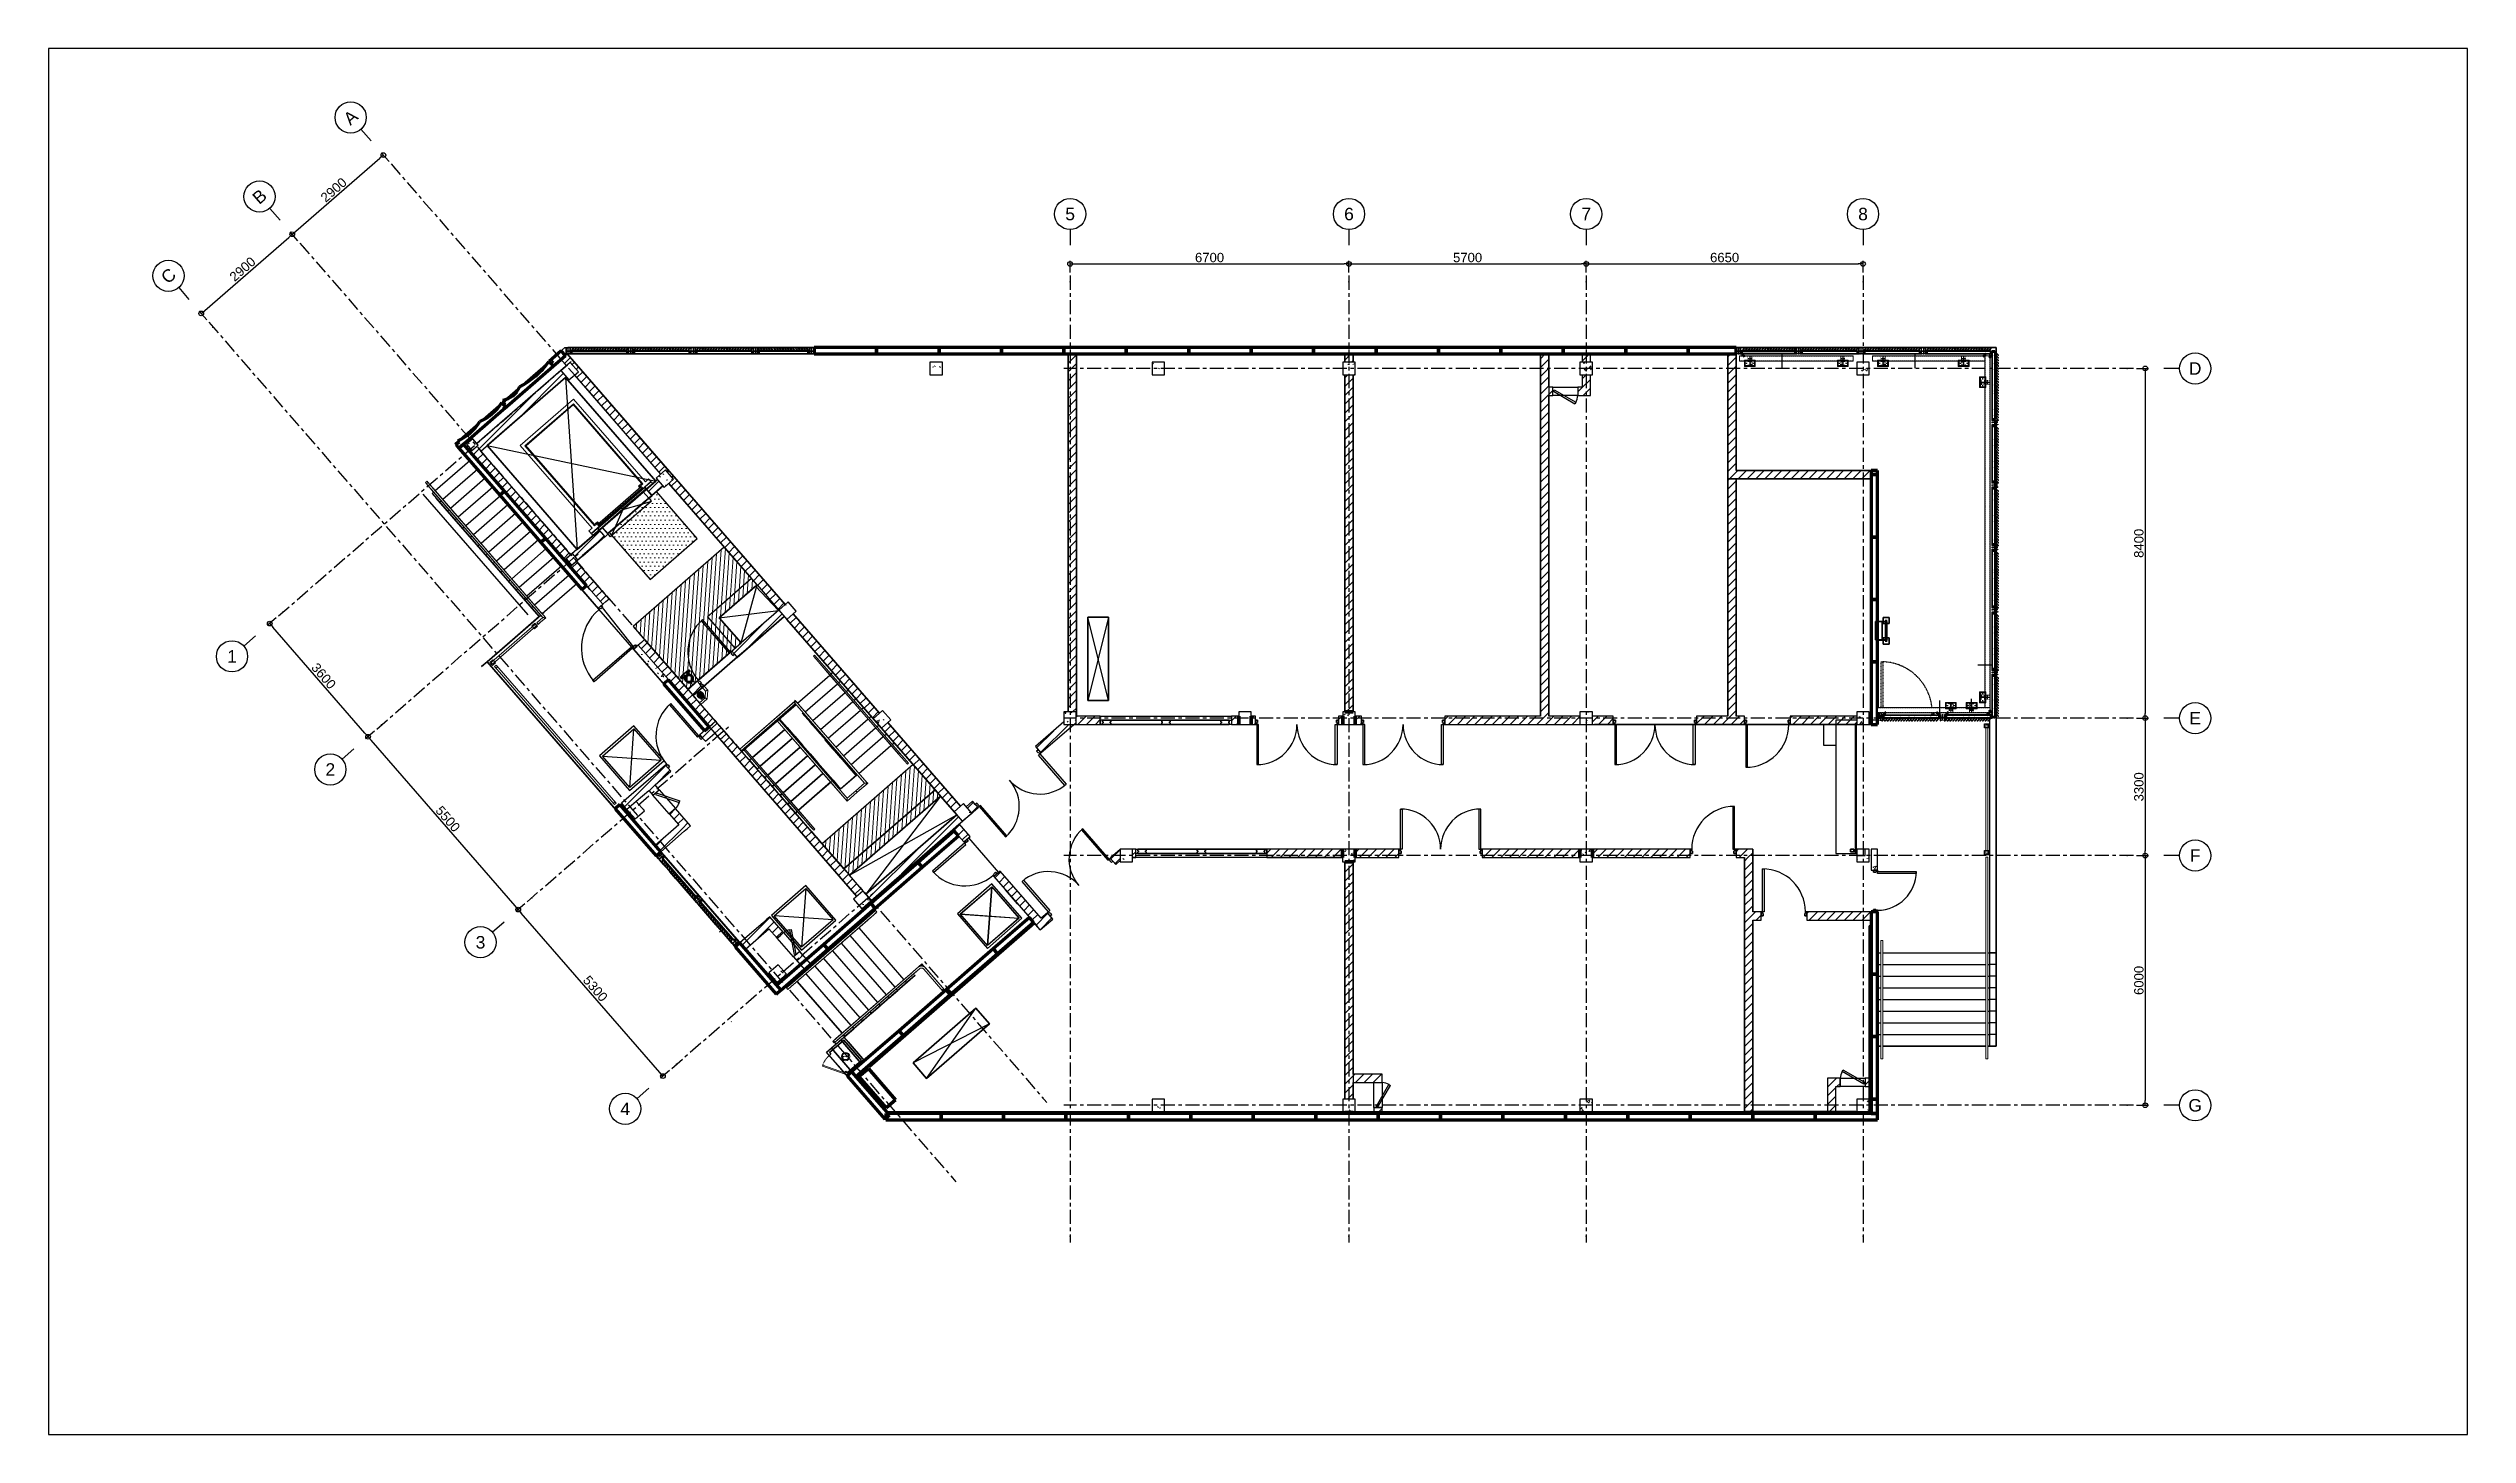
# Model space of a CAD drawing. Header units: millimetres. Extents: x -25371 to 2282244, y -90657 to 147824.
# Drawn here: x 1488486 to 1546611, y -22727 to 10573 of the extents above; entities that cross this region are included whole.
import ezdxf
from ezdxf.enums import TextEntityAlignment as Align

# ---------------------------------------------------------------- set-up
doc = ezdxf.new("R2010")
doc.units = ezdxf.units.MM
doc.set_wipeout_variables(frame=1)
for name, pattern in [('CENTER', [50.8, 31.75, -6.35, 6.35, -6.35]), ('HIDDEN', [9.525, 6.35, -3.175]), ('Hidden 1_5mm', [2.2, 1.5, -0.7]), ('TA_GL_000.90000', [2.475, 0.9, -0.225, 0.225, -0.225, 0.9]), ('TA_HL_001.00000', [6.5, 3.55, -2.95]), ('XKITLINE00', [0]), ('XKITLINE02', [4, 2, -2])]:
    doc.linetypes.add(name, pattern=pattern)
for name, color, linetype in [('000 - 0_SYM_DWG_GRID-BUBBLE_MAIN_COLOR_6', 7, 'Continuous'), ('000 - 0_SYM_DWG_GRIDLINE_MAIN_COLOR_251', 7, 'Continuous'), ('000 - 0_SYM_DWG_SLOPE-SYM_TEXT_COLOR_3', 7, 'Continuous'), ('000 - D I M', 7, 'Continuous'), ('000 - EXISTING_BUILDING_MAIN_COLOR_1', 7, 'Continuous'), ('000 - EXISTING_BUILDING_MAIN_COLOR_2', 7, 'TA_HL_001.00000'), ('000 - EXISTING_BUILDING_MAIN_COLOR_251', 7, 'Continuous'), ('000 - EXISTING_STEEL-STRUCTURE_CUT_COLOR_4', 7, 'Continuous'), ('000 - EXISTING_STEEL-STRUCTURE_HATCH_', 7, 'Continuous'), ('000 - EXISTING_STEEL-STRUCTURE_HIDDEN_', 7, 'Continuous'), ('000 - EXISTING_STEEL-STRUCTURE_MAIN_COLOR_1', 7, 'Continuous'), ('000 - EXISTING_STEEL-STRUCTURE_MAIN_COLOR_2', 7, 'Continuous'), ('000 - EXISTING_STEEL-STRUCTURE_MAIN_COLOR_3', 7, 'Continuous'), ('000 - EXISTING_STEEL-STRUCTURE_WIPEOUT_', 7, 'Continuous'), ('000 - GRID', 7, 'CENTER'), ('000 - STRUCTURE_STEEL_ACCESORIES_MAIN_COLOR_2', 7, 'Continuous'), ('000 - STRUCTURE_STEEL_ACCESORIES_WIPEOUT_', 7, 'Continuous'), ('010 - ASPG_ACCESSORIES_HATCH_', 7, 'Continuous'), ('010 - ASPG_ACCESSORIES_MAIN_COLOR_1', 7, 'Continuous'), ('010 - ASPG_ACCESSORIES_SUB_COLOR_1', 7, 'Continuous'), ('010 - ASPG_ACCESSORIES_SUB_COLOR_2', 7, 'Continuous'), ('010 - ASPG_ACCESSORIES_SYMBOL_', 7, 'Continuous'), ('010 - ASPG_ACCESSORIES_WIPEOUT_', 7, 'Continuous'), ('010 - ASPG_EXTR_MAIN_COLOR_2', 7, 'Continuous'), ('010 - ASPG_FASTERN_MAIN_COLOR_1', 7, 'Continuous'), ('010 - ASPG_FASTERN_SUB_COLOR_2', 7, 'Continuous'), ('010 - ASPG_FASTERN_SUB_COLOR_3', 7, 'Continuous'), ('010 - ASPG_FRAMING_CUT_COLOR_4', 7, 'Continuous'), ('010 - ASPG_FRAMING_HATCH_', 7, 'Continuous'), ('010 - ASPG_FRAMING_MAIN_COLOR_2', 7, 'Continuous'), ('010 - ASPG_FRAMING_SUB_COLOR_2', 7, 'Continuous'), ('010 - ASPG_FRAMING_WIPEOUT_', 7, 'Continuous'), ('BOLT & SCREW', 7, 'Continuous')]:
    doc.layers.add(name, color=color, linetype=linetype)
for name, color, linetype, plot in [('000 - EXISTING_STEEL-STRUCTURE_DEF_SUB', 7, 'Continuous', False), ('010 - ASPG_EXTR_DEF_SUB', 7, 'Continuous', False), ('010 - ASPG_FASTERN_DEF_SUB', 7, 'Continuous', False), ('010 - ASPG_FRAMING_DEF_SUB', 7, 'Continuous', False)]:
    doc.layers.add(name, color=color, linetype=linetype, plot=plot)
doc.layers.add('12-GRID', color=7, linetype='CENTER', lineweight=13)
doc.layers.add('SCREW', color=7, linetype='Continuous', lineweight=5)
doc.styles.add('Arial', font='arial.ttf', dxfattribs={"height": 300})
doc.styles.add('FAMELINE_FOR_CKST', font='arial.ttf')
doc.styles.add('TA', font='', dxfattribs={"height": 4.5})
doc.styles.get('TA').set_extended_font_data('Cordia New')
doc.dimstyles.new('FAMELINE-CKST_C-C', dxfattribs={"dimtxt": 0.3, "dimasz": 0.15, "dimexe": 0.1, "dimexo": 0.1, "dimgap": 0.05, "dimtad": 1, "dimzin": 0, "dimdsep": 46, "dimtxsty": 'FAMELINE_FOR_CKST', "dimblk": 'ORIGIN', "dimblk1": 'ORIGIN', "dimblk2": 'ORIGIN', "dimsah": 1, "dimcen": 0.1, "dimdle": 0.1, "dimclrd": 7, "dimclre": 7, "dimclrt": 7, "dimadec": 0, "dimazin": 0, "dimtfac": 1, "dimtix": 1, "dimtmove": 2, "dimatfit": 3, "dimfxl": 1, "dimtolj": 1, "dimtzin": 0, "dimlwd": -1, "dimlwe": -1, "dimarcsym": 0})
pattern_1 = [(270, (1257419.24324, -520041.6224), (0.65495992507, -1.1344238721), [0.7562825814, -1.5125651628]), (30, (1257419.24324, -520041.6224), (0.65495992936, 1.1344238696), [0.7562825814, -1.5125651628]), (330, (1257419.24324, -520041.6224), (1.30991985442, -2.48e-09), [-1.5125651628, 0.7562825814])]
pattern_2 = [(315, (1257419.4929, -520021.6224), (1.3369313545, 1.3369313545), []), (45, (1257419.4929, -520021.6224), (-1.3369313545, 1.3369313545), [])]
pattern_3 = [(270, (1257419.4425, -520043.9224), (0.65495992507, -1.1344238721), [0.7562825814, -1.5125651628]), (30, (1257419.4425, -520043.9224), (0.65495992936, 1.1344238696), [0.7562825814, -1.5125651628]), (330, (1257419.4425, -520043.9224), (1.30991985442, -2.48e-09), [-1.5125651628, 0.7562825814])]
pattern_4 = [(315, (1257419.1929, -520023.9224), (1.3369313545, 1.3369313545), []), (45, (1257419.1929, -520023.9224), (-1.3369313545, 1.3369313545), [])]
pattern_5 = [(45, (-24258.22, 8816.59), (-106.066, 106.066), [])]
pattern_6 = [(50, (-24258.2, 5516.6), (728.737, -63.756), [76.2, -838.2]), (355, (-24258.2, 5516.6), (-140.972, 764.228), [60.96, -670.56]), (100.451, (-24197.5, 5511.3), (587.77, 700.467), [64.76, -712.36]), (46.184, (-24258.2, 5719.8), (1084.316, -168.17), [114.3, -1257.3]), (96.636, (-24167.9, 5705.8), (949.61, 989.71), [97.14, -1068.54]), (351.184, (-24258.2, 5719.8), (949.62, 989.7), [91.44, -1005.84]), (21, (-24156.6, 5669), (606.458, -409.06), [76.2, -838.2]), (326, (-24156.6, 5669), (247.208, 736.753), [60.96, -670.56]), (71.451, (-24106.1, 5634.9), (853.668, 327.685), [64.76, -712.36]), (37.5, (-24258.22, 5516.59), (12.3547, 338.22), [33.528, -628.904, 33.528, -647.192, -673.1]), (37.5, (-24258.22, 5516.59), (12.3547, 338.22), [-1343.152, 33.528, -639.572]), (7.5, (-24258.2, 5516.6), (267.279, 400.722), [33.528, -354.584, 33.528, -613.664, -256.54]), (7.5, (-24258.2, 5516.6), (267.279, 400.722), [-1035.304, 33.528, -223.012]), (327.5, (-24484.78, 5516.59), (542.3633, -22.9153), [33.528, -220.472, 33.528, -1810.512]), (327.5, (-24484.78, 5516.59), (542.3633, -22.9153), [-287.528, -758.952, 33.528, -1018.032]), (317.5, (-24586.4, 5516.6), (592.517, 101.707), [33.528, -296.672, 33.528, -492.76, -746.76]), (317.5, (-24586.4, 5516.6), (592.517, 101.707), [-856.488, 33.528, -713.232])]
pattern_7 = [(50, (-30907.75, 5516.6), (728.737, -63.756), [76.2, -838.2]), (355, (-30907.75, 5516.6), (-140.972, 764.228), [60.96, -670.56]), (100.451, (-30847, 5511.3), (587.77, 700.467), [64.76, -712.36]), (46.184, (-30907.75, 5719.8), (1084.316, -168.17), [114.3, -1257.3]), (96.636, (-30817.4, 5705.8), (949.61, 989.71), [97.14, -1068.54]), (351.184, (-30907.8, 5719.8), (949.62, 989.7), [91.44, -1005.84]), (21, (-30806.15, 5669), (606.458, -409.06), [76.2, -838.2]), (326, (-30806.15, 5669), (247.208, 736.753), [60.96, -670.56]), (71.451, (-30755.6, 5634.9), (853.668, 327.685), [64.76, -712.36]), (37.5, (-30907.75, 5516.59), (12.3547, 338.2201), [33.528, -628.904, 33.528, -647.192, -673.1]), (37.5, (-30907.75, 5516.59), (12.3547, 338.2201), [-1343.152, 33.528, -639.572]), (7.5, (-30907.75, 5516.6), (267.279, 400.722), [33.528, -354.584, 33.528, -613.664, -256.54]), (7.5, (-30907.75, 5516.6), (267.279, 400.722), [-1035.304, 33.528, -223.012]), (327.5, (-31134.32, 5516.59), (542.3633, -22.9153), [33.528, -220.472, 33.528, -1810.512]), (327.5, (-31134.32, 5516.59), (542.3633, -22.9153), [-287.528, -758.952, 33.528, -1018.032]), (317.5, (-31235.9, 5516.6), (592.517, 101.707), [33.528, -296.672, 33.528, -492.76, -746.76]), (317.5, (-31235.9, 5516.6), (592.517, 101.707), [-856.488, 33.528, -713.232])]
pattern_8 = [(50, (-30907.75, 14816.6), (728.737, -63.756), [76.2, -838.2]), (355, (-30907.75, 14816.6), (-140.972, 764.228), [60.96, -670.56]), (100.451, (-30847, 14811.3), (587.77, 700.467), [64.76, -712.36]), (46.184, (-30907.75, 15019.8), (1084.316, -168.17), [114.3, -1257.3]), (96.636, (-30817.4, 15005.8), (949.61, 989.71), [97.14, -1068.54]), (351.184, (-30907.8, 15019.8), (949.62, 989.7), [91.44, -1005.84]), (21, (-30806.15, 14969), (606.458, -409.061), [76.2, -838.2]), (326, (-30806.15, 14969), (247.208, 736.753), [60.96, -670.56]), (71.451, (-30755.6, 14934.9), (853.668, 327.685), [64.76, -712.36]), (37.5, (-30907.75, 14816.59), (12.3547, 338.2201), [33.528, -628.904, 33.528, -647.192, -673.1]), (37.5, (-30907.75, 14816.59), (12.3547, 338.2201), [-1343.152, 33.528, -639.572]), (7.5, (-30907.75, 14816.6), (267.279, 400.722), [33.528, -354.584, 33.528, -613.664, -256.54]), (7.5, (-30907.75, 14816.6), (267.279, 400.722), [-1035.304, 33.528, -223.012]), (327.5, (-31134.32, 14816.59), (542.3633, -22.9153), [33.528, -220.472, 33.528, -1810.512]), (327.5, (-31134.32, 14816.59), (542.3633, -22.9153), [-287.528, -758.952, 33.528, -1018.032]), (317.5, (-31235.9, 14816.6), (592.517, 101.707), [33.528, -296.672, 33.528, -1239.52]), (317.5, (-31235.9, 14816.6), (592.517, 101.707), [-363.728, -492.76, 33.528, -713.232])]
pattern_9 = [(50, (-24258.2, 14816.6), (728.737, -63.756), [76.2, -838.2]), (355, (-24258.2, 14816.6), (-140.972, 764.228), [60.96, -670.56]), (100.451, (-24197.5, 14811.3), (587.77, 700.467), [64.76, -712.36]), (46.184, (-24258.2, 15019.8), (1084.316, -168.17), [114.3, -1257.3]), (96.636, (-24167.9, 15005.8), (949.61, 989.71), [97.14, -1068.54]), (351.184, (-24258.2, 15019.8), (949.62, 989.7), [91.44, -1005.84]), (21, (-24156.6, 14969), (606.458, -409.06), [76.2, -838.2]), (326, (-24156.6, 14969), (247.208, 736.753), [60.96, -670.56]), (71.451, (-24106.1, 14934.9), (853.668, 327.685), [64.76, -712.36]), (37.5, (-24258.22, 14816.59), (12.3547, 338.22), [33.528, -628.904, 33.528, -647.192, -673.1]), (37.5, (-24258.22, 14816.59), (12.3547, 338.22), [-1343.152, 33.528, -639.572]), (7.5, (-24258.2, 14816.6), (267.279, 400.722), [33.528, -354.584, 33.528, -613.664, -256.54]), (7.5, (-24258.2, 14816.6), (267.279, 400.722), [-1035.304, 33.528, -223.012]), (327.5, (-24484.78, 14816.59), (542.3633, -22.9153), [33.528, -220.472, 33.528, -1810.512]), (327.5, (-24484.78, 14816.59), (542.3633, -22.9153), [-287.528, -758.952, 33.528, -1018.032]), (317.5, (-24586.4, 14816.6), (592.517, 101.707), [33.528, -296.672, 33.528, -1239.52]), (317.5, (-24586.4, 14816.6), (592.517, 101.707), [-363.728, -492.76, 33.528, -713.232])]
pattern_10 = [(50, (-18558.2, 14816.6), (728.737, -63.756), [76.2, -838.2]), (355, (-18558.2, 14816.6), (-140.972, 764.228), [60.96, -670.56]), (100.451, (-18497.5, 14811.3), (587.77, 700.467), [64.76, -712.36]), (46.184, (-18558.2, 15019.8), (1084.316, -168.17), [114.3, -1257.3]), (96.636, (-18467.9, 15005.8), (949.61, 989.71), [97.14, -1068.54]), (351.184, (-18558.2, 15019.8), (949.62, 989.7), [91.44, -1005.84]), (21, (-18456.6, 14969), (606.458, -409.06), [76.2, -838.2]), (326, (-18456.6, 14969), (247.208, 736.753), [60.96, -670.56]), (71.451, (-18406.1, 14934.9), (853.668, 327.685), [64.76, -712.36]), (37.5, (-18558.22, 14816.59), (12.3547, 338.22), [33.528, -628.904, 33.528, -647.192, -673.1]), (37.5, (-18558.22, 14816.59), (12.3547, 338.22), [-1343.152, 33.528, -639.572]), (7.5, (-18558.2, 14816.6), (267.279, 400.722), [33.528, -354.584, 33.528, -613.664, -256.54]), (7.5, (-18558.2, 14816.6), (267.279, 400.722), [-1035.304, 33.528, -223.012]), (327.5, (-18784.78, 14816.59), (542.3633, -22.9153), [33.528, -220.472, 33.528, -1810.512]), (327.5, (-18784.78, 14816.59), (542.3633, -22.9153), [-287.528, -758.952, 33.528, -1018.032]), (317.5, (-18886.4, 14816.6), (592.517, 101.707), [33.528, -296.672, 33.528, -1239.52]), (317.5, (-18886.4, 14816.6), (592.517, 101.707), [-363.728, -492.76, 33.528, -713.232])]
pattern_11 = [(50, (-8641.2, -2883.4), (728.737, -63.756), [76.2, -838.2]), (355, (-8641.2, -2883.4), (-140.97, 764.23), [60.96, -670.56]), (100.451, (-8580.5, -2888.7), (587.77, 700.467), [64.76, -712.36]), (46.184, (-8641.2, -2680.2), (1084.32, -168.17), [114.3, -1257.3]), (96.636, (-8550.9, -2694.2), (949.61, 989.71), [97.14, -1068.54]), (351.184, (-8641.2, -2680.2), (949.62, 989.7), [91.44, -1005.84]), (21, (-8539.6, -2731), (606.458, -409.06), [76.2, -838.2]), (326, (-8539.6, -2731), (247.21, 736.75), [60.96, -670.56]), (71.451, (-8489.1, -2765.1), (853.67, 327.685), [64.76, -712.36]), (37.5, (-8641.2, -2883.41), (12.355, 338.22), [33.528, -628.904, 33.528, -647.192, -673.1]), (37.5, (-8641.2, -2883.41), (12.355, 338.22), [-1343.152, 33.528, -639.572]), (7.5, (-8641.2, -2883.4), (267.279, 400.722), [33.528, -354.584, 33.528, -613.664, -256.54]), (7.5, (-8641.2, -2883.4), (267.279, 400.722), [-1035.304, 33.528, -223.012]), (327.5, (-8867.78, -2883.41), (542.363, -22.915), [33.528, -220.472, 33.528, -1810.512]), (327.5, (-8867.78, -2883.41), (542.363, -22.915), [-287.528, -758.952, 33.528, -1018.032]), (317.5, (-8969.4, -2883.4), (592.517, 101.707), [33.528, -296.672, 33.528, -492.76, -746.76]), (317.5, (-8969.4, -2883.4), (592.517, 101.707), [-856.49, 33.53, -713.23])]
pattern_12 = [(50, (-13978.2, -2883.4), (728.737, -63.756), [76.2, -838.2]), (355, (-13978.2, -2883.4), (-140.97, 764.228), [60.96, -670.56]), (100.451, (-13917.5, -2888.7), (587.77, 700.467), [64.76, -712.36]), (46.184, (-13978.2, -2680.2), (1084.316, -168.17), [114.3, -1257.3]), (96.636, (-13887.9, -2694.2), (949.61, 989.71), [97.14, -1068.54]), (351.184, (-13978.2, -2680.2), (949.62, 989.7), [91.44, -1005.84]), (21, (-13876.6, -2731), (606.458, -409.06), [76.2, -838.2]), (326, (-13876.6, -2731), (247.21, 736.753), [60.96, -670.56]), (71.451, (-13826.1, -2765.1), (853.668, 327.685), [64.76, -712.36]), (37.5, (-13978.22, -2883.41), (12.3547, 338.22), [33.528, -628.904, 33.528, -647.192, -673.1]), (37.5, (-13978.22, -2883.41), (12.3547, 338.22), [-1343.152, 33.528, -639.572]), (7.5, (-13978.2, -2883.4), (267.279, 400.722), [33.528, -354.584, 33.528, -613.664, -256.54]), (7.5, (-13978.2, -2883.4), (267.279, 400.722), [-1035.304, 33.528, -223.012]), (327.5, (-14204.78, -2883.41), (542.3633, -22.9153), [33.528, -220.472, 33.528, -1810.512]), (327.5, (-14204.78, -2883.41), (542.3633, -22.9153), [-287.528, -758.952, 33.528, -1018.032]), (317.5, (-14306.4, -2883.4), (592.517, 101.707), [33.528, -296.672, 33.528, -1239.52]), (317.5, (-14306.4, -2883.4), (592.517, 101.707), [-363.728, -492.76, 33.528, -713.232])]
pattern_13 = [(50, (-18558.2, -2883.4), (728.737, -63.756), [76.2, -838.2]), (355, (-18558.2, -2883.4), (-140.972, 764.228), [60.96, -670.56]), (100.451, (-18497.5, -2888.7), (587.77, 700.467), [64.76, -712.36]), (46.184, (-18558.2, -2680.2), (1084.316, -168.17), [114.3, -1257.3]), (96.636, (-18467.9, -2694.2), (949.61, 989.71), [97.14, -1068.54]), (351.184, (-18558.2, -2680.2), (949.62, 989.7), [91.44, -1005.84]), (21, (-18456.6, -2731), (606.458, -409.06), [76.2, -838.2]), (326, (-18456.6, -2731), (247.208, 736.753), [60.96, -670.56]), (71.451, (-18406.1, -2765.1), (853.668, 327.685), [64.76, -712.36]), (37.5, (-18558.22, -2883.41), (12.3547, 338.22), [33.528, -628.904, 33.528, -647.192, -673.1]), (37.5, (-18558.22, -2883.41), (12.3547, 338.22), [-1343.152, 33.528, -639.572]), (7.5, (-18558.2, -2883.4), (267.279, 400.722), [33.528, -354.584, 33.528, -613.664, -256.54]), (7.5, (-18558.2, -2883.4), (267.279, 400.722), [-1035.304, 33.528, -223.012]), (327.5, (-18784.78, -2883.41), (542.3633, -22.9153), [33.528, -220.472, 33.528, -1810.512]), (327.5, (-18784.78, -2883.41), (542.3633, -22.9153), [-287.528, -758.952, 33.528, -1018.032]), (317.5, (-18886.4, -2883.4), (592.517, 101.707), [33.528, -296.672, 33.528, -1239.52]), (317.5, (-18886.4, -2883.4), (592.517, 101.707), [-363.728, -492.76, 33.528, -713.232])]
pattern_14 = [(50, (-24258.2, -2883.4), (728.737, -63.756), [76.2, -838.2]), (355, (-24258.2, -2883.4), (-140.972, 764.228), [60.96, -670.56]), (100.451, (-24197.5, -2888.7), (587.77, 700.467), [64.76, -712.36]), (46.184, (-24258.2, -2680.2), (1084.316, -168.17), [114.3, -1257.3]), (96.636, (-24167.9, -2694.2), (949.61, 989.71), [97.14, -1068.54]), (351.184, (-24258.2, -2680.2), (949.62, 989.7), [91.44, -1005.84]), (21, (-24156.6, -2731), (606.458, -409.06), [76.2, -838.2]), (326, (-24156.6, -2731), (247.208, 736.753), [60.96, -670.56]), (71.451, (-24106.1, -2765.1), (853.668, 327.685), [64.76, -712.36]), (37.5, (-24258.22, -2883.41), (12.3547, 338.22), [33.528, -628.904, 33.528, -647.192, -673.1]), (37.5, (-24258.22, -2883.41), (12.3547, 338.22), [-1343.152, 33.528, -639.572]), (7.5, (-24258.2, -2883.4), (267.279, 400.722), [33.528, -354.584, 33.528, -613.664, -256.54]), (7.5, (-24258.2, -2883.4), (267.279, 400.722), [-1035.304, 33.528, -223.012]), (327.5, (-24484.78, -2883.41), (542.3633, -22.9153), [33.528, -220.472, 33.528, -1810.512]), (327.5, (-24484.78, -2883.41), (542.3633, -22.9153), [-287.528, -758.952, 33.528, -1018.032]), (317.5, (-24586.4, -2883.4), (592.517, 101.707), [33.528, -296.672, 33.528, -1239.52]), (317.5, (-24586.4, -2883.4), (592.517, 101.707), [-363.728, -492.76, 33.528, -713.232])]
pattern_15 = [(50, (-30907.75, -2883.4), (728.737, -63.756), [76.2, -838.2]), (355, (-30907.75, -2883.4), (-140.972, 764.228), [60.96, -670.56]), (100.451, (-30847, -2888.7), (587.77, 700.467), [64.76, -712.36]), (46.184, (-30907.75, -2680.2), (1084.316, -168.17), [114.3, -1257.3]), (96.636, (-30817.4, -2694.2), (949.61, 989.71), [97.14, -1068.54]), (351.184, (-30907.8, -2680.2), (949.62, 989.7), [91.44, -1005.84]), (21, (-30806.15, -2731), (606.458, -409.06), [76.2, -838.2]), (326, (-30806.15, -2731), (247.208, 736.753), [60.96, -670.56]), (71.451, (-30755.6, -2765.1), (853.668, 327.685), [64.76, -712.36]), (37.5, (-30907.75, -2883.41), (12.3547, 338.2201), [33.528, -628.904, 33.528, -647.192, -673.1]), (37.5, (-30907.75, -2883.41), (12.3547, 338.2201), [-1343.152, 33.528, -639.572]), (7.5, (-30907.75, -2883.4), (267.279, 400.722), [33.528, -354.584, 33.528, -613.664, -256.54]), (7.5, (-30907.75, -2883.4), (267.279, 400.722), [-1035.304, 33.528, -223.012]), (327.5, (-31134.32, -2883.41), (542.3633, -22.9153), [33.528, -220.472, 33.528, -1810.512]), (327.5, (-31134.32, -2883.41), (542.3633, -22.9153), [-287.528, -758.952, 33.528, -1018.032]), (317.5, (-31235.9, -2883.4), (592.517, 101.707), [33.528, -296.672, 33.528, -1239.52]), (317.5, (-31235.9, -2883.4), (592.517, 101.707), [-363.728, -492.76, 33.528, -713.232])]
pattern_16 = [(50, (-13978.2, 14816.6), (728.737, -63.756), [76.2, -838.2]), (355, (-13978.2, 14816.6), (-140.972, 764.228), [60.96, -670.56]), (100.451, (-13917.5, 14811.3), (587.77, 700.467), [64.76, -712.36]), (46.184, (-13978.2, 15019.8), (1084.316, -168.17), [114.3, -1257.3]), (96.636, (-13887.9, 15005.8), (949.61, 989.71), [97.14, -1068.54]), (351.184, (-13978.2, 15019.8), (949.62, 989.7), [91.44, -1005.84]), (21, (-13876.6, 14969), (606.458, -409.06), [76.2, -838.2]), (326, (-13876.6, 14969), (247.208, 736.753), [60.96, -670.56]), (71.451, (-13826.1, 14934.9), (853.668, 327.685), [64.76, -712.36]), (37.5, (-13978.22, 14816.59), (12.3547, 338.22), [33.528, -628.904, 33.528, -647.192, -673.1]), (37.5, (-13978.22, 14816.59), (12.3547, 338.22), [-1343.152, 33.528, -639.572]), (7.5, (-13978.2, 14816.6), (267.279, 400.722), [33.528, -354.584, 33.528, -613.664, -256.54]), (7.5, (-13978.2, 14816.6), (267.279, 400.722), [-1035.304, 33.528, -223.012]), (327.5, (-14204.78, 14816.59), (542.3633, -22.9153), [33.528, -220.472, 33.528, -1810.512]), (327.5, (-14204.78, 14816.59), (542.3633, -22.9153), [-287.528, -758.952, 33.528, -1018.032]), (317.5, (-14306.4, 14816.6), (592.517, 101.707), [33.528, -296.672, 33.528, -1239.52]), (317.5, (-14306.4, 14816.6), (592.517, 101.707), [-363.728, -492.76, 33.528, -713.232])]
pattern_17 = [(189, (1756.9, -1212.4), (-508.16, 526.21), [76.2, -838.2]), (134, (1756.9, -1212.4), (-394.99, -669.26), [60.96, -670.56]), (239.45, (1714.54, -1168.6), (-903.14, -143.04), [64.76, -712.36]), (185.184, (1623.6, -1365.8), (-708, 838.3), [114.3, -1257.3]), (235.636, (1564.6, -1295.9), (-1366, -123.94), [97.14, -1068.54]), (130.184, (1623.6, -1365.8), (-1366, -123.93), [91.44, -1005.84]), (160, (1580.2, -1260.8), (-189.33, 706.6), [76.2, -838.2]), (105, (1580.2, -1260.8), (-669.92, -393.85), [60.96, -670.56]), (210.45, (1564.44, -1201.9), (-859.25, 312.75), [64.76, -712.36]), (176.5, (1756.88, -1212.42), (-231.217, -247.153), [33.53, -628.904, 33.53, -647.19, -673.1]), (176.5, (1756.88, -1212.42), (-231.217, -247.153), [-1343.15, 33.53, -639.57]), (146.5, (1756.9, -1212.42), (-464.615, -127.08), [33.53, -354.584, 33.53, -613.664, -256.54]), (146.5, (1756.9, -1212.42), (-464.615, -127.08), [-1035.3, 33.53, -223.01]), (106.5, (1927.88, -1361.06), (-394.293, 373.117), [33.53, -220.47, 33.53, -1810.51]), (106.5, (1927.88, -1361.06), (-394.293, 373.117), [-287.53, -758.95, 33.53, -1018.03]), (96.5, (2004.56, -1427.7), (-513.9, 311.97), [33.53, -296.67, 33.53, -492.76, -746.76]), (96.5, (2004.56, -1427.7), (-513.9, 311.97), [-856.49, 33.53, -713.23])]
pattern_18 = [(279, (1212.4, -1198.1), (-526.21, -508.16), [76.2, -838.2]), (224, (1212.4, -1198.1), (669.26, -395), [60.96, -670.56]), (329.45, (1168.6, -1240.46), (143.04, -903.14), [64.76, -712.36]), (275.184, (1365.8, -1331.4), (-838.3, -708), [114.3, -1257.3]), (325.636, (1295.9, -1390.4), (123.94, -1366), [97.14, -1068.54]), (220.184, (1365.8, -1331.4), (123.9, -1366), [91.44, -1005.84]), (250, (1260.8, -1374.8), (-706.6, -189.33), [76.2, -838.2]), (195, (1260.8, -1374.8), (393.85, -669.92), [60.96, -670.56]), (300.45, (1201.9, -1390.56), (-312.75, -859.25), [64.76, -712.36]), (266.5, (1212.42, -1198.12), (247.153, -231.217), [33.53, -628.904, 33.53, -647.19, -673.1]), (266.5, (1212.42, -1198.12), (247.153, -231.217), [-1343.15, 33.53, -639.57]), (236.5, (1212.42, -1198.1), (127.08, -464.615), [33.53, -354.584, 33.53, -613.664, -256.54]), (236.5, (1212.42, -1198.1), (127.08, -464.615), [-1035.3, 33.53, -223.01]), (196.5, (1361.06, -1027.12), (-373.117, -394.293), [33.53, -220.47, 33.53, -1810.51]), (196.5, (1361.06, -1027.12), (-373.117, -394.293), [-287.53, -758.95, 33.53, -1018.03]), (186.5, (1427.7, -950.44), (-311.97, -513.9), [33.53, -296.67, 33.53, -492.76, -746.76]), (186.5, (1427.7, -950.44), (-311.97, -513.9), [-856.49, 33.53, -713.23])]
pattern_19 = [(50, (-24258.2, 8816.6), (728.737, -63.756), [76.2, -838.2]), (355, (-24258.2, 8816.6), (-140.972, 764.228), [60.96, -670.56]), (100.451, (-24197.5, 8811.3), (587.77, 700.467), [64.76, -712.36]), (46.184, (-24258.2, 9019.8), (1084.316, -168.17), [114.3, -1257.3]), (96.636, (-24167.9, 9005.8), (949.61, 989.71), [97.14, -1068.54]), (351.184, (-24258.2, 9019.8), (949.62, 989.7), [91.44, -1005.84]), (21, (-24156.6, 8969), (606.458, -409.061), [76.2, -838.2]), (326, (-24156.6, 8969), (247.208, 736.753), [60.96, -670.56]), (71.451, (-24106.1, 8934.9), (853.668, 327.685), [64.76, -712.36]), (37.5, (-24258.22, 8816.59), (12.3547, 338.2201), [33.528, -628.904, 33.528, -647.192, -673.1]), (37.5, (-24258.22, 8816.59), (12.3547, 338.2201), [-1343.152, 33.528, -639.572]), (7.5, (-24258.2, 8816.6), (267.279, 400.722), [33.528, -354.584, 33.528, -613.664, -256.54]), (7.5, (-24258.2, 8816.6), (267.279, 400.722), [-1035.304, 33.528, -223.012]), (327.5, (-24484.78, 8816.59), (542.3633, -22.9153), [33.528, -220.472, 33.528, -758.952, -1051.56]), (327.5, (-24484.78, 8816.59), (542.3633, -22.9153), [-1046.48, 33.528, -1018.032]), (317.5, (-24586.4, 8816.6), (592.517, 101.707), [33.528, -296.672, 33.528, -492.76, -746.76]), (317.5, (-24586.4, 8816.6), (592.517, 101.707), [-856.488, 33.528, -713.232])]
pattern_20 = [(86, (-24258.22, 8816.59), (-99.7564, 6.97565), [])]
pattern_21 = [(45, (68845973.911, -106253.634), (-4.0411152545, 4.0411152545), []), (45, (68845976.6053, -106253.634), (-4.0411152545, 4.0411152545), [])]

# ---------------------------------------------------------------- blocks, each defined once
blk = doc.blocks.new('*U330')
at = {"layer": '000 - 0_SYM_DWG_GRID-BUBBLE_MAIN_COLOR_6', "color": 7}
blk.add_line((16.74, 0), (11.74, 0), dxfattribs=at)
blk.add_circle((21.74, 0), 5, dxfattribs=at)
at = {"layer": '000 - 0_SYM_DWG_GRIDLINE_MAIN_COLOR_251', "color": 7, "linetype": 'ByBlock', "ltscale": 5}
blk.add_line((2, 0), (-362.71, 0), dxfattribs=at)
at = {"layer": '000 - 0_SYM_DWG_GRIDLINE_MAIN_COLOR_251', "color": 7}
for p in [(-360.71, 0), (0, 0)]:
    blk.add_point(p, dxfattribs=at)
at = {"color": 7, "style": 'TA', "flags": 1}
blk.add_attdef('LOCATION', (6, -6), '', height=4.5, rotation=270, dxfattribs=at)
at = {"layer": '000 - 0_SYM_DWG_SLOPE-SYM_TEXT_COLOR_3', "color": 7, "style": 'Arial'}
blk.add_attdef('GRID-HEAD', text='', height=4, rotation=270, dxfattribs=at).set_placement((21.74, 0), align=Align.MIDDLE_CENTER)
blk = doc.blocks.new('*U331')
at = {"layer": '000 - 0_SYM_DWG_GRID-BUBBLE_MAIN_COLOR_6', "color": 7}
blk.add_line((16.74, 0), (11.74, 0), dxfattribs=at)
blk.add_circle((21.74, 0), 5, dxfattribs=at)
at = {"layer": '000 - 0_SYM_DWG_GRIDLINE_MAIN_COLOR_251', "color": 7, "linetype": 'ByBlock', "ltscale": 5}
blk.add_line((2, 0), (-104.48, 0), dxfattribs=at)
at = {"layer": '000 - 0_SYM_DWG_GRIDLINE_MAIN_COLOR_251', "color": 7}
for p in [(-102.48, 0), (0, 0)]:
    blk.add_point(p, dxfattribs=at)
at = {"color": 7, "style": 'TA', "flags": 1}
blk.add_attdef('LOCATION', (6, -6), '', height=4.5, rotation=270, dxfattribs=at)
at = {"layer": '000 - 0_SYM_DWG_SLOPE-SYM_TEXT_COLOR_3', "color": 7, "style": 'Arial'}
blk.add_attdef('GRID-HEAD', text='', height=4, rotation=270, dxfattribs=at).set_placement((21.74, 0), align=Align.MIDDLE_CENTER)
blk = doc.blocks.new('*U328')
at = {"layer": '000 - 0_SYM_DWG_GRID-BUBBLE_MAIN_COLOR_6', "color": 7}
blk.add_line((16.74, 0), (11.74, 0), dxfattribs=at)
blk.add_circle((21.74, 0), 5, dxfattribs=at)
at = {"layer": '000 - 0_SYM_DWG_GRIDLINE_MAIN_COLOR_251', "color": 7, "linetype": 'ByBlock', "ltscale": 5}
blk.add_line((2, 0), (-122.19, 0), dxfattribs=at)
at = {"layer": '000 - 0_SYM_DWG_GRIDLINE_MAIN_COLOR_251', "color": 7}
for p in [(-120.19, 0), (0, 0)]:
    blk.add_point(p, dxfattribs=at)
at = {"color": 7, "style": 'TA', "flags": 1}
blk.add_attdef('LOCATION', (6, -6), '', height=4.5, rotation=270, dxfattribs=at)
at = {"layer": '000 - 0_SYM_DWG_SLOPE-SYM_TEXT_COLOR_3', "color": 7, "style": 'Arial'}
blk.add_attdef('GRID-HEAD', text='', height=4, rotation=138.95237, dxfattribs=at).set_placement((21.74, 0), align=Align.MIDDLE_CENTER)
blk = doc.blocks.new('_Origin')
at = {"color": 7, "linetype": 'ByBlock', "lineweight": -2}
blk.add_line((0, 0), (-1, 0), dxfattribs=at)
blk.add_circle((0, 0), 0.5, dxfattribs=at)
blk = doc.blocks.new('*D316')
at = {"layer": '000 - D I M', "color": 7, "transparency": 16777216}
for p, q in [((0, 14005), (0, 14286)), ((112, 14211), (6538, 14211)), ((6650, 14005), (6650, 14286))]:
    blk.add_line(p, q, dxfattribs=at)
at = {"layer": 'Defpoints', "color": 7, "transparency": 16777216}
for p in [(6650, 14211), (0, 13930), (6650, 13930)]:
    blk.add_point(p, dxfattribs=at)
at = {"layer": '000 - D I M', "color": 7, "transparency": 16777216, "xscale": 112.5, "yscale": 112.5, "zscale": 112.5, "rotation": 180}
blk.add_blockref('_Origin', (0, 14211), dxfattribs=at)
at = {"layer": '000 - D I M', "color": 7, "transparency": 16777216, "xscale": 112.5, "yscale": 112.5, "zscale": 112.5}
blk.add_blockref('_Origin', (6650, 14211), dxfattribs=at)
at = {"layer": '000 - D I M', "color": 7, "transparency": 16777216, "insert": (3325, 14364), "char_height": 225, "attachment_point": 5, "style": 'FAMELINE_FOR_CKST'}
blk.add_mtext('\\A1;6650', dxfattribs=at)
blk = doc.blocks.new('*D317')
at = {"layer": '000 - D I M', "color": 7, "transparency": 16777216}
for p, q in [((-29114, 2989), (-29326, 2805)), ((-25735, -1212), (-29196, 2769)), ((-25505, -1162), (-25718, -1346))]:
    blk.add_line(p, q, dxfattribs=at)
at = {"layer": 'Defpoints', "color": 7, "transparency": 16777216}
for p in [(-29057, 3039), (-29269, 2854), (-25449, -1112)]:
    blk.add_point(p, dxfattribs=at)
at = {"layer": '000 - D I M', "color": 7, "transparency": 16777216, "xscale": 112.5, "yscale": 112.5, "zscale": 112.5}
for p, rotation in [((-29269, 2854), 131.0000000038849), ((-25661, -1297), 311.0000000038849)]:
    blk.add_blockref('_Origin', p, dxfattribs=dict(at, rotation=rotation))
at = {"layer": '000 - D I M', "color": 7, "transparency": 16777216, "insert": (-27350, 879), "char_height": 225, "attachment_point": 5, "rotation": 311, "style": 'FAMELINE_FOR_CKST'}
blk.add_mtext('\\A1;5500', dxfattribs=at)
blk = doc.blocks.new('*D318')
at = {"layer": '000 - D I M', "color": 7, "transparency": 16777216}
for p, q in [((-31476, 5706), (-31688, 5522)), ((-29343, 2939), (-31557, 5486)), ((-29114, 2989), (-29326, 2805))]:
    blk.add_line(p, q, dxfattribs=at)
at = {"layer": 'Defpoints', "color": 7, "transparency": 16777216}
for p in [(-31631, 5571), (-31419, 5755), (-29057, 3039)]:
    blk.add_point(p, dxfattribs=at)
at = {"layer": '000 - D I M', "color": 7, "transparency": 16777216, "xscale": 112.5, "yscale": 112.5, "zscale": 112.5}
for p, rotation in [((-31631, 5571), 131.0000000038849), ((-29269, 2854), 311.0000000038849)]:
    blk.add_blockref('_Origin', p, dxfattribs=dict(at, rotation=rotation))
at = {"layer": '000 - D I M', "color": 7, "transparency": 16777216, "insert": (-30335, 4313), "char_height": 225, "attachment_point": 5, "rotation": 311, "style": 'FAMELINE_FOR_CKST'}
blk.add_mtext('\\A1;3600', dxfattribs=at)
blk = doc.blocks.new('*D319')
at = {"layer": '000 - D I M', "color": 7, "transparency": 16777216}
for p, q in [((-33192, 13095), (-31173, 14850)), ((-30953, 14768), (-31138, 14980)), ((-33142, 12866), (-33326, 13078))]:
    blk.add_line(p, q, dxfattribs=at)
at = {"layer": 'Defpoints', "color": 7, "transparency": 16777216}
for p in [(-31088, 14924), (-30904, 14711), (-33093, 12809)]:
    blk.add_point(p, dxfattribs=at)
at = {"layer": '000 - D I M', "color": 7, "transparency": 16777216, "xscale": 112.5, "yscale": 112.5, "zscale": 112.5}
for p, rotation in [((-31088, 14924), 41.00000000052016), ((-33277, 13021), 221.0000000005202)]:
    blk.add_blockref('_Origin', p, dxfattribs=dict(at, rotation=rotation))
at = {"layer": '000 - D I M', "color": 7, "transparency": 16777216, "insert": (-32283, 14087), "char_height": 225, "attachment_point": 5, "rotation": 41, "style": 'FAMELINE_FOR_CKST'}
blk.add_mtext('\\A1;2900', dxfattribs=at)
blk = doc.blocks.new('*D320')
at = {"layer": '000 - D I M', "color": 7, "transparency": 16777216}
for p, q in [((-12400, 14005), (-12400, 14286)), ((-12288, 14211), (-5812, 14211)), ((-5700, 14005), (-5700, 14286))]:
    blk.add_line(p, q, dxfattribs=at)
at = {"layer": 'Defpoints', "color": 7, "transparency": 16777216}
for p in [(-5700, 14211), (-12400, 13930), (-5700, 13930)]:
    blk.add_point(p, dxfattribs=at)
at = {"layer": '000 - D I M', "color": 7, "transparency": 16777216, "xscale": 112.5, "yscale": 112.5, "zscale": 112.5, "rotation": 180}
blk.add_blockref('_Origin', (-12400, 14211), dxfattribs=at)
at = {"layer": '000 - D I M', "color": 7, "transparency": 16777216, "xscale": 112.5, "yscale": 112.5, "zscale": 112.5}
blk.add_blockref('_Origin', (-5700, 14211), dxfattribs=at)
at = {"layer": '000 - D I M', "color": 7, "transparency": 16777216, "insert": (-9050, 14364), "char_height": 225, "attachment_point": 5, "style": 'FAMELINE_FOR_CKST'}
blk.add_mtext('\\A1;6700', dxfattribs=at)
blk = doc.blocks.new('*D321')
at = {"layer": '000 - D I M', "color": 7, "transparency": 16777216}
for p, q in [((-5700, 14005), (-5700, 14286)), ((-5588, 14211), (-112, 14211)), ((0, 14005), (0, 14286))]:
    blk.add_line(p, q, dxfattribs=at)
at = {"layer": 'Defpoints', "color": 7, "transparency": 16777216}
for p in [(0, 14211), (-5700, 13930), (0, 13930)]:
    blk.add_point(p, dxfattribs=at)
at = {"layer": '000 - D I M', "color": 7, "transparency": 16777216, "xscale": 112.5, "yscale": 112.5, "zscale": 112.5, "rotation": 180}
blk.add_blockref('_Origin', (-5700, 14211), dxfattribs=at)
at = {"layer": '000 - D I M', "color": 7, "transparency": 16777216, "xscale": 112.5, "yscale": 112.5, "zscale": 112.5}
blk.add_blockref('_Origin', (0, 14211), dxfattribs=at)
at = {"layer": '000 - D I M', "color": 7, "transparency": 16777216, "insert": (-2850, 14364), "char_height": 225, "attachment_point": 5, "style": 'FAMELINE_FOR_CKST'}
blk.add_mtext('\\A1;5700', dxfattribs=at)
blk = doc.blocks.new('*D322')
at = {"layer": '000 - D I M', "color": 7, "transparency": 16777216}
for p, q in [((-28764, 16671), (-28949, 16883)), ((-31003, 14998), (-28985, 16753)), ((-30953, 14768), (-31138, 14980))]:
    blk.add_line(p, q, dxfattribs=at)
at = {"layer": 'Defpoints', "color": 7, "transparency": 16777216}
for p in [(-28900, 16826), (-28715, 16614), (-30904, 14711)]:
    blk.add_point(p, dxfattribs=at)
at = {"layer": '000 - D I M', "color": 7, "transparency": 16777216, "xscale": 112.5, "yscale": 112.5, "zscale": 112.5}
for p, rotation in [((-28900, 16826), 41.00000000052016), ((-31088, 14924), 221.0000000005202)]:
    blk.add_blockref('_Origin', p, dxfattribs=dict(at, rotation=rotation))
at = {"layer": '000 - D I M', "color": 7, "transparency": 16777216, "insert": (-30094, 15990), "char_height": 225, "attachment_point": 5, "rotation": 41, "style": 'FAMELINE_FOR_CKST'}
blk.add_mtext('\\A1;2900', dxfattribs=at)
blk = doc.blocks.new('*U329')
at = {"layer": '000 - 0_SYM_DWG_GRID-BUBBLE_MAIN_COLOR_6', "color": 7}
blk.add_line((16.74, 0), (11.74, 0), dxfattribs=at)
blk.add_circle((21.74, 0), 5, dxfattribs=at)
at = {"layer": '000 - 0_SYM_DWG_GRIDLINE_MAIN_COLOR_251', "color": 7, "linetype": 'ByBlock', "ltscale": 5}
blk.add_line((2, 0), (-83.53, 0), dxfattribs=at)
at = {"layer": '000 - 0_SYM_DWG_GRIDLINE_MAIN_COLOR_251', "color": 7}
for p in [(-81.53, 0), (0, 0)]:
    blk.add_point(p, dxfattribs=at)
at = {"color": 7, "style": 'TA', "flags": 1}
blk.add_attdef('LOCATION', (6, -6), '', height=4.5, rotation=270, dxfattribs=at)
at = {"layer": '000 - 0_SYM_DWG_SLOPE-SYM_TEXT_COLOR_3', "color": 7, "style": 'Arial'}
blk.add_attdef('GRID-HEAD', text='', height=4, rotation=138.95237, dxfattribs=at).set_placement((21.74, 0), align=Align.MIDDLE_CENTER)
blk = doc.blocks.new('*U332')
at = {"layer": '000 - 0_SYM_DWG_GRID-BUBBLE_MAIN_COLOR_6', "color": 7}
blk.add_line((16.74, 0), (11.74, 0), dxfattribs=at)
blk.add_circle((21.74, 0), 5, dxfattribs=at)
at = {"layer": '000 - 0_SYM_DWG_GRIDLINE_MAIN_COLOR_251', "color": 7, "linetype": 'ByBlock', "ltscale": 5}
blk.add_line((2, 0), (-307.66, 0), dxfattribs=at)
at = {"layer": '000 - 0_SYM_DWG_GRIDLINE_MAIN_COLOR_251', "color": 7}
for p in [(-305.66, 0), (0, 0)]:
    blk.add_point(p, dxfattribs=at)
at = {"color": 7, "style": 'TA', "flags": 1}
blk.add_attdef('LOCATION', (6, -6), '', height=4.5, rotation=270, dxfattribs=at)
at = {"layer": '000 - 0_SYM_DWG_SLOPE-SYM_TEXT_COLOR_3', "color": 7, "style": 'Arial'}
blk.add_attdef('GRID-HEAD', text='', height=4, rotation=270, dxfattribs=at).set_placement((21.74, 0), align=Align.MIDDLE_CENTER)
blk = doc.blocks.new('*U327')
at = {"layer": '000 - 0_SYM_DWG_GRID-BUBBLE_MAIN_COLOR_6', "color": 7}
blk.add_line((16.74, 0), (11.74, 0), dxfattribs=at)
blk.add_circle((21.74, 0), 5, dxfattribs=at)
at = {"layer": '000 - 0_SYM_DWG_GRIDLINE_MAIN_COLOR_251', "color": 7, "linetype": 'ByBlock', "ltscale": 5}
blk.add_line((2, 0), (-83.53, 0), dxfattribs=at)
at = {"layer": '000 - 0_SYM_DWG_GRIDLINE_MAIN_COLOR_251', "color": 7}
for p in [(-81.53, 0), (0, 0)]:
    blk.add_point(p, dxfattribs=at)
at = {"color": 7, "style": 'TA', "flags": 1}
blk.add_attdef('LOCATION', (6, -6), '', height=4.5, rotation=270, dxfattribs=at)
at = {"layer": '000 - 0_SYM_DWG_SLOPE-SYM_TEXT_COLOR_3', "color": 7, "style": 'Arial'}
blk.add_attdef('GRID-HEAD', text='', height=4, rotation=138.95237, dxfattribs=at).set_placement((21.74, 0), align=Align.MIDDLE_CENTER)
blk = doc.blocks.new('*D323')
at = {"layer": '000 - D I M', "color": 7, "transparency": 16777216}
for p, q in [((13225, 3300), (13506, 3300)), ((13431, 3187), (13431, 112)), ((13225, 0), (13506, 0))]:
    blk.add_line(p, q, dxfattribs=at)
at = {"layer": 'Defpoints', "color": 7, "transparency": 16777216}
for p in [(13150, 3300), (13150, 0), (13431, 0)]:
    blk.add_point(p, dxfattribs=at)
at = {"layer": '000 - D I M', "color": 7, "transparency": 16777216, "xscale": 112.5, "yscale": 112.5, "zscale": 112.5}
for p, rotation in [((13431, 3300), 90), ((13431, 0), 270)]:
    blk.add_blockref('_Origin', p, dxfattribs=dict(at, rotation=rotation))
at = {"layer": '000 - D I M', "color": 7, "transparency": 16777216, "insert": (13279, 1650), "char_height": 225, "attachment_point": 5, "rotation": 90, "style": 'FAMELINE_FOR_CKST'}
blk.add_mtext('\\A1;3300', dxfattribs=at)
blk = doc.blocks.new('*D324')
at = {"layer": '000 - D I M', "color": 7, "transparency": 16777216}
for p, q in [((13225, 0), (13506, 0)), ((13431, -113), (13431, -5888)), ((13225, -6000), (13506, -6000))]:
    blk.add_line(p, q, dxfattribs=at)
at = {"layer": 'Defpoints', "color": 7, "transparency": 16777216}
for p in [(13150, 0), (13150, -6000), (13431, -6000)]:
    blk.add_point(p, dxfattribs=at)
at = {"layer": '000 - D I M', "color": 7, "transparency": 16777216, "xscale": 112.5, "yscale": 112.5, "zscale": 112.5}
for p, rotation in [((13431, 0), 90), ((13431, -6000), 270)]:
    blk.add_blockref('_Origin', p, dxfattribs=dict(at, rotation=rotation))
at = {"layer": '000 - D I M', "color": 7, "transparency": 16777216, "insert": (13279, -3000), "char_height": 225, "attachment_point": 5, "rotation": 90, "style": 'FAMELINE_FOR_CKST'}
blk.add_mtext('\\A1;6000', dxfattribs=at)
blk = doc.blocks.new('*D325')
at = {"layer": '000 - D I M', "color": 7, "transparency": 16777216}
for p, q in [((-25505, -1162), (-25718, -1346)), ((-22258, -5212), (-25587, -1382)), ((-22028, -5162), (-22241, -5346))]:
    blk.add_line(p, q, dxfattribs=at)
at = {"layer": 'Defpoints', "color": 7, "transparency": 16777216}
for p in [(-25449, -1112), (-25661, -1297), (-21972, -5112)]:
    blk.add_point(p, dxfattribs=at)
at = {"layer": '000 - D I M', "color": 7, "transparency": 16777216, "xscale": 112.5, "yscale": 112.5, "zscale": 112.5}
for p, rotation in [((-25661, -1297), 131.000000002449), ((-22184, -5297), 311.000000002449)]:
    blk.add_blockref('_Origin', p, dxfattribs=dict(at, rotation=rotation))
at = {"layer": '000 - D I M', "color": 7, "transparency": 16777216, "insert": (-23807, -3197), "char_height": 225, "attachment_point": 5, "rotation": 311, "style": 'FAMELINE_FOR_CKST'}
blk.add_mtext('\\A1;5300', dxfattribs=at)
blk = doc.blocks.new('*D326')
at = {"layer": '000 - D I M', "color": 7, "transparency": 16777216}
for p, q in [((13225, 11700), (13506, 11700)), ((13431, 11588), (13431, 3412)), ((13225, 3300), (13506, 3300))]:
    blk.add_line(p, q, dxfattribs=at)
at = {"layer": 'Defpoints', "color": 7, "transparency": 16777216}
for p in [(13150, 11700), (13150, 3300), (13431, 3300)]:
    blk.add_point(p, dxfattribs=at)
at = {"layer": '000 - D I M', "color": 7, "transparency": 16777216, "xscale": 112.5, "yscale": 112.5, "zscale": 112.5}
for p, rotation in [((13431, 11700), 90), ((13431, 3300), 270)]:
    blk.add_blockref('_Origin', p, dxfattribs=dict(at, rotation=rotation))
at = {"layer": '000 - D I M', "color": 7, "transparency": 16777216, "insert": (13279, 7500), "char_height": 225, "attachment_point": 5, "rotation": 90, "style": 'FAMELINE_FOR_CKST'}
blk.add_mtext('\\A1;8400', dxfattribs=at)
blk = doc.blocks.new('*U333')
at = {"layer": '000 - 0_SYM_DWG_GRID-BUBBLE_MAIN_COLOR_6', "color": 7}
blk.add_line((16.74, 0), (11.74, 0), dxfattribs=at)
blk.add_circle((21.74, 0), 5, dxfattribs=at)
at = {"layer": '000 - 0_SYM_DWG_GRIDLINE_MAIN_COLOR_251', "color": 7, "linetype": 'ByBlock', "ltscale": 5}
blk.add_line((2, 0), (-340.67, 0), dxfattribs=at)
at = {"layer": '000 - 0_SYM_DWG_GRIDLINE_MAIN_COLOR_251', "color": 7}
for p in [(-338.67, 0), (0, 0)]:
    blk.add_point(p, dxfattribs=at)
at = {"color": 7, "style": 'TA', "flags": 1}
blk.add_attdef('LOCATION', (6, -6), '', height=4.5, rotation=270, dxfattribs=at)
at = {"layer": '000 - 0_SYM_DWG_SLOPE-SYM_TEXT_COLOR_3', "color": 7, "style": 'Arial'}
blk.add_attdef('GRID-HEAD', text='', height=4, rotation=360, dxfattribs=at).set_placement((21.74, 0), align=Align.MIDDLE_CENTER)
blk = doc.blocks.new('*U334')
at = {"layer": '000 - 0_SYM_DWG_GRID-BUBBLE_MAIN_COLOR_6', "color": 7}
blk.add_line((16.74, 0), (11.74, 0), dxfattribs=at)
blk.add_circle((21.74, 0), 5, dxfattribs=at)
at = {"layer": '000 - 0_SYM_DWG_GRIDLINE_MAIN_COLOR_251', "color": 7, "linetype": 'ByBlock', "ltscale": 5}
blk.add_line((2, 0), (-340.67, 0), dxfattribs=at)
at = {"layer": '000 - 0_SYM_DWG_GRIDLINE_MAIN_COLOR_251', "color": 7}
for p in [(-338.67, 0), (0, 0)]:
    blk.add_point(p, dxfattribs=at)
at = {"color": 7, "style": 'TA', "flags": 1}
blk.add_attdef('LOCATION', (6, -6), '', height=4.5, rotation=270, dxfattribs=at)
at = {"layer": '000 - 0_SYM_DWG_SLOPE-SYM_TEXT_COLOR_3', "color": 7, "style": 'Arial'}
blk.add_attdef('GRID-HEAD', text='', height=4, rotation=360, dxfattribs=at).set_placement((21.74, 0), align=Align.MIDDLE_CENTER)
blk = doc.blocks.new('*U335')
at = {"layer": '000 - 0_SYM_DWG_GRID-BUBBLE_MAIN_COLOR_6', "color": 7}
blk.add_line((16.74, 0), (11.74, 0), dxfattribs=at)
blk.add_circle((21.74, 0), 5, dxfattribs=at)
at = {"layer": '000 - 0_SYM_DWG_GRIDLINE_MAIN_COLOR_251', "color": 7, "linetype": 'ByBlock', "ltscale": 5}
blk.add_line((2, 0), (-340.67, 0), dxfattribs=at)
at = {"layer": '000 - 0_SYM_DWG_GRIDLINE_MAIN_COLOR_251', "color": 7}
for p in [(-338.67, 0), (0, 0)]:
    blk.add_point(p, dxfattribs=at)
at = {"color": 7, "style": 'TA', "flags": 1}
blk.add_attdef('LOCATION', (6, -6), '', height=4.5, rotation=270, dxfattribs=at)
at = {"layer": '000 - 0_SYM_DWG_SLOPE-SYM_TEXT_COLOR_3', "color": 7, "style": 'Arial'}
blk.add_attdef('GRID-HEAD', text='', height=4, rotation=360, dxfattribs=at).set_placement((21.74, 0), align=Align.MIDDLE_CENTER)
blk = doc.blocks.new('*U2483')
at = {"layer": '12-GRID', "color": 7, "linetype": 'CENTER'}
for p, q in [((0, -6), (0, 2)), ((-4, -2), (4, -2))]:
    blk.add_line(p, q, dxfattribs=at)
at = {"layer": 'BOLT & SCREW', "color": 7}
for p, q in [((-1, -2), (-2, -2)), ((-1, -2), (-2, -2)), ((0, -2), (-1, -2)), ((0, -2), (-1, -2)), ((0, -1), (0, 0)), ((0, -1), (0, 0)), ((0, -2), (0, -1)), ((0, -2), (0, -1)), ((0, -2), (1, -2)), ((0, -3), (0, -2)), ((0, -2), (0, -3)), ((0, -2), (1, -2)), ((0, -3), (0, -4)), ((0, -3), (0, -4)), ((1, -2), (2, -2)), ((1, -2), (2, -2))]:
    blk.add_line(p, q, dxfattribs=at)
for points in [[(-2, -2), (-1, -2, 0.414214), (0, -1), (0, 0), (0, 0), (0, -1, 0.414214), (1, -2), (2, -2), (2, -2), (1, -2, 0.414214), (0, -3), (0, -4), (0, -4), (0, -3, 0.414214), (-1, -2), (-2, -2)], [(0, -2, -0.414214), (0, -2), (1, -2), (1, -2), (0, -2, -0.414214), (0, -2), (0, -1), (0, -1), (0, -2, -0.414214), (0, -2), (-1, -2), (-1, -2), (0, -2, -0.414214), (0, -2), (0, -3), (0, -3)]]:
    blk.add_lwpolyline(points, format="xyb", close=True, dxfattribs=at)
blk.add_circle((0, -2), 3.5, dxfattribs=at)
blk = doc.blocks.new('000_ASPG_TYP_FILES_20260218-010703_FRAME_EXTR_')
at = {"layer": '010 - ASPG_FRAMING_HATCH_'}
h = blk.add_hatch(dxfattribs=at)
h.set_pattern_fill('ANSI32', scale=0.1, angle=180)
edge = h.paths.add_edge_path()
edge.add_line((2, 16), (2, 2))
edge.add_line((2, 2), (40, 2))
edge.add_arc((40, 2), 0.3, 0, 90, ccw=False)
edge.add_line((40, 2), (40, 0))
edge.add_arc((40, 0), 0.3, -90, 0, ccw=False)
edge.add_line((40, 0), (0, 0))
edge.add_arc((0, 0), 0.3, 180, 270, ccw=False)
edge.add_line((0, 0), (0, 18))
edge.add_arc((0, 18), 0.3, 90, 180, ccw=False)
edge.add_line((0, 18), (23, 18))
edge.add_arc((23, 19), 0.5, 270, 380.20955)
edge.add_arc((26, 20), 3.35, 182.06379, 200.20955, ccw=False)
edge.add_arc((24, 20), 0.76, 2.06379, 182.06379, ccw=False)
edge.add_arc((26, 20), 1.83, 182.06379, 447.93621)
edge.add_arc((26, 22), 0.76, 87.93621, 267.93621, ccw=False)
edge.add_arc((26, 20), 3.35, 69.79045, 87.93621, ccw=False)
edge.add_arc((27, 23), 0.5, 249.79045, 360)
edge.add_line((28, 23), (28, 27))
edge.add_line((28, 27), (28, 27))
edge.add_line((28, 27), (28, 28))
edge.add_line((28, 28), (28, 39))
edge.add_line((28, 39), (28, 39))
edge.add_line((28, 39), (28, 40))
edge.add_line((28, 40), (28, 43))
edge.add_arc((27, 43), 0.5, 0, 110.20955)
edge.add_arc((26, 46), 3.35, 272.06379, 290.20955, ccw=False)
edge.add_arc((26, 44), 0.76, 92.06379, 272.06379, ccw=False)
edge.add_arc((26, 46), 1.83, 272.06379, 537.93621)
edge.add_arc((24, 47), 0.76, 177.93621, 357.93621, ccw=False)
edge.add_arc((26, 46), 3.35, 159.79045, 177.93621, ccw=False)
edge.add_arc((23, 48), 0.5, 339.79045, 450)
edge.add_line((23, 48), (0, 48))
edge.add_arc((0, 49), 0.3, 180, 270, ccw=False)
edge.add_line((0, 49), (0, 60))
edge.add_arc((0, 60), 0.3, 90, 180, ccw=False)
edge.add_line((0, 60), (5, 60))
edge.add_line((5, 60), (5, 65))
edge.add_arc((5, 65), 0.3, 90, 180, ccw=False)
edge.add_line((5, 65), (30, 65))
edge.add_line((30, 65), (30, 64))
edge.add_arc((30, 64), 0.3, -90, 0, ccw=False)
edge.add_line((30, 63), (7, 63))
edge.add_arc((7, 63), 0.3, 90, 180)
edge.add_line((7, 63), (7, 58))
edge.add_line((7, 58), (2, 58))
edge.add_arc((2, 58), 0.3, 90, 180)
edge.add_line((2, 58), (2, 51))
edge.add_arc((2, 51), 0.3, 180, 270)
edge.add_line((2, 50), (30, 50))
edge.add_arc((30, 50), 0.3, 0, 90, ccw=False)
edge.add_line((30, 50), (30, 27))
edge.add_line((30, 27), (30, 16))
edge.add_arc((30, 16), 0.3, -90, 0, ccw=False)
edge.add_line((30, 16), (2, 16))
at = {"layer": '010 - ASPG_FRAMING_CUT_COLOR_4', "color": 7}
blk.add_lwpolyline([(2, 16), (2, 2), (40, 2, -0.414214), (40, 2), (40, 0, -0.414214), (40, 0), (0, 0, -0.414214), (0, 0), (0, 18, -0.414214), (0, 18), (23, 18, 0.52173), (23, 19, -0.079342), (23, 20, -1), (24, 20, 2.296346), (26, 22, -1), (26, 23, -0.079342), (27, 23, 0.52173), (28, 23), (28, 27), (28, 27), (28, 28), (28, 39), (28, 39), (28, 40), (28, 43, 0.52173), (27, 43, -0.079342), (26, 43, -1), (26, 45, 2.296346), (24, 47, -1), (23, 47, -0.079342), (23, 48, 0.52173), (23, 48), (0, 48, -0.414214), (0, 49), (0, 60, -0.414214), (0, 60), (5, 60), (5, 65, -0.414214), (5, 65), (30, 65), (30, 64, -0.414214), (30, 63), (7, 63, 0.414214), (7, 63), (7, 58), (2, 58, 0.414214), (2, 58), (2, 51, 0.414214), (2, 50), (30, 50, -0.414214), (30, 50), (30, 27), (30, 16, -0.414214), (30, 16)], format="xyb", close=True, dxfattribs=at)
at = {"color": 7}
for p in [(26, 48), (26, 22)]:
    blk.add_blockref('*U2483', p, dxfattribs=at)
blk = doc.blocks.new('*U2490')
at = {"layer": '010 - ASPG_FRAMING_HATCH_', "transparency": 33554585}
h = blk.add_hatch(dxfattribs=at)
h.set_pattern_fill('ANSI32', scale=0.25)
edge = h.paths.add_edge_path()
edge.add_line((2, -50), (2, -75))
edge.add_line((2, -75), (0, -75))
edge.add_line((0, -75), (0, -49))
edge.add_arc((1, -49), 1, 90, 180, ccw=False)
edge.add_line((1, -48), (63, -48))
edge.add_arc((63, -47), 1, 270, 360)
edge.add_line((64, -47), (64, 47))
edge.add_arc((63, 47), 1, 0, 90)
edge.add_line((63, 48), (1, 48))
edge.add_arc((1, 49), 1, 180, 270, ccw=False)
edge.add_line((0, 49), (0, 75))
edge.add_line((0, 75), (2, 75))
edge.add_line((2, 75), (2, 50))
edge.add_line((2, 50), (141, 50))
edge.add_line((141, 50), (141, 41))
edge.add_arc((140, 41), 1, 270, 360, ccw=False)
edge.add_line((140, 40), (132, 40))
edge.add_arc((132, 41), 1, 180, 270, ccw=False)
edge.add_line((131, 41), (131, 47))
edge.add_arc((130, 47), 1, 0, 90)
edge.add_line((130, 48), (67, 48))
edge.add_arc((67, 47), 1, 90, 180)
edge.add_line((66, 47), (66, -47))
edge.add_arc((67, -47), 1, 180, 270)
edge.add_line((67, -48), (130, -48))
edge.add_arc((130, -47), 1, 270, 360)
edge.add_line((131, -47), (131, -41))
edge.add_arc((132, -41), 1, 90, 180, ccw=False)
edge.add_line((132, -40), (140, -40))
edge.add_arc((140, -41), 1, 0, 90, ccw=False)
edge.add_line((141, -41), (141, -50))
edge.add_line((141, -50), (2, -50))
h.paths.add_polyline_path([(139, 48), (139, 42), (133, 42), (133, 48)], flags=16)
h.paths.add_polyline_path([(139, -48), (139, -42), (133, -42), (133, -48)], flags=16)
at = {"layer": '010 - ASPG_FRAMING_HATCH_'}
h = blk.add_hatch(dxfattribs=at)
h.set_pattern_fill('ANSI37', scale=0.595498, angle=-90)
h.set_pattern_definition(pattern_4)
edge = h.paths.add_edge_path()
edge.add_ellipse((12, 55), major_axis=(0, -5), ratio=0.644482, start_angle=180, end_angle=360, ccw=False)
edge.add_line((12, 60), (2, 60))
edge.add_arc((-8, 55), 11.1, -26.79627, 26.79627, ccw=False)
edge.add_line((2, 50), (12, 50))
h = blk.add_hatch(dxfattribs=at)
h.set_pattern_fill('HONEY', scale=0.238199, angle=-90)
h.set_pattern_definition(pattern_3)
edge = h.paths.add_edge_path()
edge.add_ellipse((12, 55), major_axis=(0, -5), ratio=0.644482, start_angle=0, end_angle=360, ccw=False)
h = blk.add_hatch(dxfattribs=at)
h.set_pattern_fill('HONEY', scale=0.238199, angle=-90)
h.set_pattern_definition(pattern_1)
edge = h.paths.add_edge_path()
edge.add_ellipse((58, 55), major_axis=(0, -5), ratio=0.644482, start_angle=0, end_angle=360)
h = blk.add_hatch(dxfattribs=at)
h.set_pattern_fill('ANSI37', scale=0.595498, angle=-90)
h.set_pattern_definition(pattern_2)
edge = h.paths.add_edge_path()
edge.add_ellipse((58, 55), major_axis=(0, -5), ratio=0.644482, start_angle=0, end_angle=180)
edge.add_line((58, 60), (62, 60))
edge.add_arc((62, 60), 0.3, -90, 0)
edge.add_line((62, 60), (62, 61))
edge.add_line((62, 61), (62, 62))
edge.add_line((62, 62), (62, 62))
edge.add_line((62, 62), (62, 63))
edge.add_line((62, 63), (62, 63))
edge.add_line((62, 63), (62, 64))
edge.add_line((62, 64), (62, 64))
edge.add_line((62, 64), (62, 65))
edge.add_line((62, 65), (63, 65))
edge.add_line((63, 65), (64, 66))
edge.add_line((64, 66), (64, 65))
edge.add_line((64, 65), (65, 66))
edge.add_line((65, 66), (65, 65))
edge.add_line((65, 65), (66, 66))
edge.add_line((66, 66), (66, 65))
edge.add_line((66, 65), (67, 65))
edge.add_arc((67, 65), 0.3, -90, 0)
edge.add_line((67, 65), (67, 60))
edge.add_arc((77, 55), 11.1, 153.20373, 206.79627)
edge.add_line((67, 50), (58, 50))
h = blk.add_hatch(dxfattribs=at)
h.set_pattern_fill('ANSI37', scale=0.595498, angle=-90)
h.set_pattern_definition(pattern_4)
edge = h.paths.add_edge_path()
edge.add_ellipse((12, -55), major_axis=(0, 5), ratio=0.644482, start_angle=0, end_angle=180)
edge.add_line((12, -60), (2, -60))
edge.add_arc((-8, -55), 11.1, 333.20373, 386.79627)
edge.add_line((2, -50), (12, -50))
h = blk.add_hatch(dxfattribs=at)
h.set_pattern_fill('HONEY', scale=0.238199, angle=-90)
h.set_pattern_definition(pattern_3)
edge = h.paths.add_edge_path()
edge.add_ellipse((12, -55), major_axis=(0, 5), ratio=0.644482, start_angle=0, end_angle=360)
h = blk.add_hatch(dxfattribs=at)
h.set_pattern_fill('HONEY', scale=0.238199, angle=-90)
h.set_pattern_definition(pattern_1)
edge = h.paths.add_edge_path()
edge.add_ellipse((58, -55), major_axis=(0, 5), ratio=0.644482, start_angle=0, end_angle=360, ccw=False)
h = blk.add_hatch(dxfattribs=at)
h.set_pattern_fill('ANSI37', scale=0.595498, angle=-90)
h.set_pattern_definition(pattern_2)
edge = h.paths.add_edge_path()
edge.add_ellipse((58, -55), major_axis=(0, 5), ratio=0.644482, start_angle=180, end_angle=360, ccw=False)
edge.add_line((58, -60), (62, -60))
edge.add_arc((62, -60), 0.3, 360, 450, ccw=False)
edge.add_line((62, -60), (62, -61))
edge.add_line((62, -61), (62, -62))
edge.add_line((62, -62), (62, -62))
edge.add_line((62, -62), (62, -63))
edge.add_line((62, -63), (62, -63))
edge.add_line((62, -63), (62, -64))
edge.add_line((62, -64), (62, -64))
edge.add_line((62, -64), (62, -65))
edge.add_line((62, -65), (63, -65))
edge.add_line((63, -65), (64, -66))
edge.add_line((64, -66), (64, -65))
edge.add_line((64, -65), (65, -66))
edge.add_line((65, -66), (65, -65))
edge.add_line((65, -65), (66, -66))
edge.add_line((66, -66), (66, -65))
edge.add_line((66, -65), (67, -65))
edge.add_arc((67, -65), 0.3, 360, 450, ccw=False)
edge.add_line((67, -65), (67, -60))
edge.add_arc((77, -55), 11.1, 153.20373, 206.79627, ccw=False)
edge.add_line((67, -50), (58, -50))
at = {"layer": '010 - ASPG_FASTERN_DEF_SUB', "color": 7}
blk.add_point((0, 0), dxfattribs=at)
at = {"layer": '010 - ASPG_FRAMING_CUT_COLOR_4', "color": 7}
blk.add_lwpolyline([(2, -50), (2, -75), (0, -75), (0, -49, -0.414214), (1, -48), (63, -48, 0.414214), (64, -47), (64, 47, 0.414214), (63, 48), (1, 48, -0.414214), (0, 49), (0, 75), (2, 75), (2, 50), (141, 50), (141, 41, -0.414214), (140, 40), (132, 40, -0.414214), (131, 41), (131, 47, 0.414214), (130, 48), (67, 48, 0.414214), (66, 47), (66, -47, 0.414214), (67, -48), (130, -48, 0.414214), (131, -47), (131, -41, -0.414214), (132, -40), (140, -40, -0.414214), (141, -41), (141, -50)], format="xyb", close=True, dxfattribs=at)
for points in [[(139, 48), (139, 42), (133, 42), (133, 48)], [(139, -48), (139, -42), (133, -42), (133, -48)]]:
    blk.add_lwpolyline(points, close=True, dxfattribs=at)
at = {"layer": '010 - ASPG_FRAMING_DEF_SUB', "color": 7, "transparency": 33554508}
blk.add_line((136, 0), (-5, 0), dxfattribs=at)
at = {"layer": '010 - ASPG_FRAMING_DEF_SUB', "color": 7, "transparency": 33554457}
for points in [[(2, 50), (15, 50), (15, 60), (2, 60)], [(54, 50), (67, 50), (67, 66), (54, 66)], [(2, -50), (15, -50), (15, -60), (2, -60)], [(54, -50), (67, -50), (67, -66), (54, -66)]]:
    blk.add_lwpolyline(points, close=True, dxfattribs=at)
at = {"layer": '010 - ASPG_FRAMING_SUB_COLOR_2', "color": 7}
for points in [[(12, 50), (2, 50, 0.238199), (2, 60), (12, 60)], [(58, 50), (67, 50, -0.238199), (67, 60), (67, 65, -0.414214), (67, 65), (66, 65), (66, 66), (65, 65), (65, 66), (64, 65), (64, 66), (63, 65), (62, 65), (62, 64), (62, 64), (62, 63), (62, 63), (62, 62), (62, 62), (62, 61), (62, 60, -0.414214), (62, 60), (58, 60)], [(12, -50), (2, -50, -0.238199), (2, -60), (12, -60)], [(58, -50), (67, -50, 0.238199), (67, -60), (67, -65, 0.414214), (67, -65), (66, -65), (66, -66), (65, -65), (65, -66), (64, -65), (64, -66), (63, -65), (62, -65), (62, -64), (62, -64), (62, -63), (62, -63), (62, -62), (62, -62), (62, -61), (62, -60, 0.414214), (62, -60), (58, -60)]]:
    blk.add_lwpolyline(points, format="xyb", dxfattribs=at)
at = {"layer": '010 - ASPG_FRAMING_SUB_COLOR_2', "color": 7, "extrusion": (0, 0, -1)}
for centre, major_axis in [((12, 55), (0, -5)), ((58, -55), (0, 5))]:
    blk.add_ellipse(centre, major_axis=major_axis, ratio=0.644482, dxfattribs=at)
at = {"layer": '010 - ASPG_FRAMING_SUB_COLOR_2', "color": 7}
for centre, major_axis in [((58, 55), (0, -5)), ((12, -55), (0, 5))]:
    blk.add_ellipse(centre, major_axis=major_axis, ratio=0.644482, dxfattribs=at)
blk = doc.blocks.new('PZG35-9D5')
at = {"layer": '010 - ASPG_FASTERN_MAIN_COLOR_1', "color": 7}
for p, q in [((-1, 0), (-1, -1)), ((0, 4), (0, -11)), ((1, 0), (1, -1)), ((-2, -1), (-1, -2)), ((-2, -1), (-1, -1)), ((-2, -1), (2, -1)), ((-2, -3), (2, -2)), ((-2, -3), (-1, -2)), ((-2, -3), (-1, -3)), ((-2, -4), (-1, -4)), ((-2, -4), (-1, -4)), ((-2, -4), (-1, -4)), ((-1, -1), (1, -1)), ((-1, -2), (1, -1)), ((-1, -2), (-1, -2)), ((-1, -2), (1, -2)), ((-1, -3), (-1, -4)), ((-1, -3), (1, -3)), ((-1, -4), (-1, -8)), ((-1, -4), (-1, -4)), ((-1, -4), (-1, -4)), ((0, -10), (-1, -8)), ((0, -10), (1, -8)), ((1, -1), (1, -2)), ((2, -1), (1, -1)), ((2, -1), (1, -1)), ((2, -2), (1, -2)), ((2, -2), (1, -3)), ((1, -3), (1, -3)), ((1, -3), (1, -3)), ((2, -4), (1, -3)), ((1, -4), (1, -4)), ((1, -4), (2, -4)), ((1, -4), (1, -4)), ((1, -5), (1, -4)), ((2, -5), (1, -4)), ((2, -4), (1, -4)), ((1, -5), (1, -8)), ((1, -5), (2, -5)), ((1, -5), (1, -5)), ((2, -5), (1, -5))]:
    blk.add_line(p, q, dxfattribs=at)
blk.add_lwpolyline([(0, -10), (1, -5), (1, -4, 0.417657), (0, -3, 0.108102), (-1, -4), (-1, -5)], format="xyb", dxfattribs=at)
blk = doc.blocks.new('*U2484')
at = {"layer": 'SCREW', "color": 7}
blk.add_lwpolyline([(3, 2, 0.09906), (1, 3), (1, 2), (-1, 2), (-1, 3, 0.09906), (-3, 2, 0.266588), (-4, 1), (-4, 0, 0.414214), (-3, 0), (3, 0, 0.414214), (3, 0), (3, 1, 0.266588)], format="xyb", close=True, dxfattribs=at)
blk.add_blockref('PZG35-9D5', (0, 0), dxfattribs=at)
blk = doc.blocks.new('*U2491')
at = {"color": 7}
blk.add_point((0, 0), dxfattribs=at)
at = {"layer": '010 - ASPG_ACCESSORIES_MAIN_COLOR_1', "color": 7}
blk.add_lwpolyline([(-40, -1, 0.414214), (-40, -1), (-40, -7, 0.57735), (-40, -8), (-37, -6, 0.767327), (-37, -5), (-38, -5, -0.414214), (-38, -5), (-38, -3, -0.414214), (-38, -3), (-32, -3, -0.388879), (-32, -3), (-32, -4, 0.388879), (-31, -5), (-30, -5, 0.414214), (-30, -4), (-30, -3, -0.414214), (-30, -3), (0, -3, -0.378969), (3, -5), (8, -43, 0.446593), (12, -45, -0.489802), (16, -49), (16, -49, -0.18248), (16, -50, -0.267949), (15, -50, 1.122115), (15, -52, 0.405004), (18, -49), (18, -49, 0.489805), (11, -43, -0.446597), (10, -42), (5, -1, 0.364176), (5, -1)], format="xyb", close=True, dxfattribs=at)
at = {"layer": '010 - ASPG_EXTR_DEF_SUB', "color": 7}
for p in [(-40, 0), (43, -77), (43, -77)]:
    blk.add_point(p, dxfattribs=at)
at = {"layer": '010 - ASPG_EXTR_MAIN_COLOR_2', "color": 7}
blk.add_lwpolyline([(11, -48), (11, -47), (12, -48), (12, -47, -0.535538), (14, -49, 0.991572), (16, -50, 1.157025), (9, -49, -0.688558), (8, -49), (-17, -22), (-32, -6), (-32, -3, 0.414312), (-33, -3), (-38, -3, 0.414116), (-38, -3), (-38, -4, 0.414214), (-38, -5), (-36, -5, -0.205895), (-36, -5), (33, -77), (43, -77, 0.668179), (43, -77), (41, -74, 0.668179), (40, -74), (40, -76), (34, -76), (12, -53, -0.558354), (12, -52, 0.766275), (12, -50, -0.438583), (11, -48)], format="xyb", close=True, dxfattribs=at)
at = {"layer": 'SCREW', "color": 7, "rotation": 180}
for p in [(-22, -2), (-8, -2)]:
    blk.add_blockref('*U2484', p, dxfattribs=at)
blk = doc.blocks.new('*U338')
at = {"color": 7}
blk.add_wipeout([(1440, 4), (60, 4), (60, 69), (1440, 69)], dxfattribs=at).dxf.layer = '010 - ASPG_FRAMING_WIPEOUT_'
blk.add_point((60, 69), dxfattribs=at)
at = {"layer": '010 - ASPG_FRAMING_MAIN_COLOR_2', "color": 7}
blk.add_lwpolyline([(1410, 69), (90, 69), (90, 6), (1410, 6)], close=True, dxfattribs=at)
at = {"layer": '010 - ASPG_FRAMING_SUB_COLOR_2', "color": 7}
for points in [[(1440, 4), (60, 4), (60, 69), (1440, 69)], [(60, 2), (60, 4), (1440, 4), (1440, 2)]]:
    blk.add_lwpolyline(points, close=True, dxfattribs=at)
at = {"color": 7, "transparency": 33554559, "xscale": -1, "rotation": 270}
for p in [(0, 0), (1500, 0)]:
    blk.add_blockref('*U2490', p, dxfattribs=at)
at = {"color": 7, "xscale": -1, "rotation": 180}
for p in [(92, 69), (157, 69), (222, 69), (287, 69), (352, 69), (417, 69), (482, 69), (547, 69), (612, 69), (677, 69), (742, 69), (807, 69), (872, 69), (937, 69), (1002, 69), (1067, 69), (1132, 69), (1197, 69), (1262, 69), (1327, 69), (1392, 69)]:
    blk.add_blockref('*U2491', p, dxfattribs=at)
at = {"color": 7}
blk.add_blockref('000_ASPG_TYP_FILES_20260218-010703_FRAME_EXTR_', (60, 4), dxfattribs=at)
at = {"color": 7, "xscale": -1}
blk.add_blockref('000_ASPG_TYP_FILES_20260218-010703_FRAME_EXTR_', (1440, 4), dxfattribs=at)
blk = doc.blocks.new('*U336')
at = {"color": 7}
blk.add_wipeout([(1440, 4), (60, 4), (60, 69), (1440, 69)], dxfattribs=at).dxf.layer = '010 - ASPG_FRAMING_WIPEOUT_'
blk.add_point((60, 69), dxfattribs=at)
at = {"layer": '010 - ASPG_FRAMING_MAIN_COLOR_2', "color": 7}
blk.add_lwpolyline([(1410, 69), (90, 69), (90, 6), (1410, 6)], close=True, dxfattribs=at)
at = {"layer": '010 - ASPG_FRAMING_SUB_COLOR_2', "color": 7}
for points in [[(1440, 4), (60, 4), (60, 69), (1440, 69)], [(60, 2), (60, 4), (1440, 4), (1440, 2)]]:
    blk.add_lwpolyline(points, close=True, dxfattribs=at)
at = {"color": 7, "transparency": 33554559, "xscale": -1, "rotation": 270}
for p in [(0, 0), (1500, 0)]:
    blk.add_blockref('*U2490', p, dxfattribs=at)
at = {"color": 7, "rotation": 180}
for p in [(92, 69), (157, 69), (222, 69), (287, 69), (352, 69), (417, 69), (482, 69), (547, 69), (612, 69), (677, 69), (742, 69), (807, 69), (872, 69), (937, 69), (1002, 69), (1067, 69), (1132, 69), (1197, 69), (1262, 69), (1327, 69), (1392, 69)]:
    blk.add_blockref('*U2491', p, dxfattribs=at)
at = {"color": 7}
blk.add_blockref('000_ASPG_TYP_FILES_20260218-010703_FRAME_EXTR_', (60, 4), dxfattribs=at)
at = {"color": 7, "xscale": -1}
blk.add_blockref('000_ASPG_TYP_FILES_20260218-010703_FRAME_EXTR_', (1440, 4), dxfattribs=at)
blk = doc.blocks.new('*U269')
at = {"color": 7}
blk.add_wipeout([(1640, 4), (60, 4), (60, 69), (1640, 69)], dxfattribs=at).dxf.layer = '010 - ASPG_FRAMING_WIPEOUT_'
blk.add_point((60, 69), dxfattribs=at)
at = {"layer": '010 - ASPG_FRAMING_MAIN_COLOR_2', "color": 7}
blk.add_lwpolyline([(1610, 69), (90, 69), (90, 6), (1610, 6)], close=True, dxfattribs=at)
at = {"layer": '010 - ASPG_FRAMING_SUB_COLOR_2', "color": 7}
for points in [[(1640, 4), (60, 4), (60, 69), (1640, 69)], [(60, 2), (60, 4), (1640, 4), (1640, 2)]]:
    blk.add_lwpolyline(points, close=True, dxfattribs=at)
at = {"color": 7, "transparency": 33554559, "xscale": -1, "rotation": 270}
blk.add_blockref('*U2490', (0, 0), dxfattribs=at)
at = {"color": 7}
blk.add_blockref('000_ASPG_TYP_FILES_20260218-010703_FRAME_EXTR_', (60, 4), dxfattribs=at)
at = {"color": 7, "xscale": -1, "rotation": 180}
for p in [(101, 69), (166, 69), (231, 69), (296, 69), (361, 69), (426, 69), (491, 69), (556, 69), (621, 69), (686, 69), (751, 69), (816, 69), (881, 69), (946, 69), (1011, 69), (1076, 69), (1141, 69), (1206, 69), (1271, 69), (1336, 69), (1401, 69), (1466, 69), (1531, 69), (1596, 69)]:
    blk.add_blockref('*U2491', p, dxfattribs=at)
at = {"color": 7, "xscale": -1}
blk.add_blockref('000_ASPG_TYP_FILES_20260218-010703_FRAME_EXTR_', (1640, 4), dxfattribs=at)
blk = doc.blocks.new('*U337')
at = {"color": 7}
blk.add_wipeout([(1380, 4), (60, 4), (60, 69), (1380, 69)], dxfattribs=at).dxf.layer = '010 - ASPG_FRAMING_WIPEOUT_'
blk.add_point((60, 69), dxfattribs=at)
at = {"layer": '010 - ASPG_FRAMING_MAIN_COLOR_2', "color": 7}
blk.add_lwpolyline([(1350, 69), (90, 69), (90, 6), (1350, 6)], close=True, dxfattribs=at)
at = {"layer": '010 - ASPG_FRAMING_SUB_COLOR_2', "color": 7}
for points in [[(1380, 4), (60, 4), (60, 69), (1380, 69)], [(60, 2), (60, 4), (1380, 4), (1380, 2)]]:
    blk.add_lwpolyline(points, close=True, dxfattribs=at)
at = {"color": 7, "transparency": 33554559, "xscale": -1, "rotation": 270}
for p in [(0, 0), (1440, 0)]:
    blk.add_blockref('*U2490', p, dxfattribs=at)
at = {"color": 7, "rotation": 180}
for p in [(92, 69), (157, 69), (222, 69), (287, 69), (352, 69), (417, 69), (482, 69), (547, 69), (612, 69), (677, 69), (742, 69), (807, 69), (872, 69), (937, 69), (1002, 69), (1067, 69), (1132, 69), (1197, 69), (1262, 69), (1327, 69)]:
    blk.add_blockref('*U2491', p, dxfattribs=at)
at = {"color": 7}
blk.add_blockref('000_ASPG_TYP_FILES_20260218-010703_FRAME_EXTR_', (60, 4), dxfattribs=at)
at = {"color": 7, "xscale": -1}
blk.add_blockref('000_ASPG_TYP_FILES_20260218-010703_FRAME_EXTR_', (1380, 4), dxfattribs=at)
blk = doc.blocks.new('*U270')
at = {"color": 7}
blk.add_wipeout([(1720, 4), (60, 4), (60, 69), (1720, 69)], dxfattribs=at).dxf.layer = '010 - ASPG_FRAMING_WIPEOUT_'
blk.add_point((60, 69), dxfattribs=at)
at = {"layer": '010 - ASPG_FRAMING_MAIN_COLOR_2', "color": 7}
blk.add_lwpolyline([(1690, 69), (90, 69), (90, 6), (1690, 6)], close=True, dxfattribs=at)
at = {"layer": '010 - ASPG_FRAMING_SUB_COLOR_2', "color": 7}
for points in [[(1720, 4), (60, 4), (60, 69), (1720, 69)], [(60, 2), (60, 4), (1720, 4), (1720, 2)]]:
    blk.add_lwpolyline(points, close=True, dxfattribs=at)
at = {"color": 7, "transparency": 33554559, "xscale": -1, "rotation": 270}
blk.add_blockref('*U2490', (0, 0), dxfattribs=at)
at = {"color": 7, "rotation": 180}
for p in [(101, 69), (166, 69), (231, 69), (296, 69), (361, 69), (426, 69), (491, 69), (556, 69), (621, 69), (686, 69), (751, 69), (816, 69), (881, 69), (946, 69), (1011, 69), (1076, 69), (1141, 69), (1206, 69), (1271, 69), (1336, 69), (1401, 69), (1466, 69), (1531, 69), (1596, 69), (1661, 69)]:
    blk.add_blockref('*U2491', p, dxfattribs=at)
at = {"color": 7}
blk.add_blockref('000_ASPG_TYP_FILES_20260218-010703_FRAME_EXTR_', (60, 4), dxfattribs=at)
at = {"color": 7, "xscale": -1}
blk.add_blockref('000_ASPG_TYP_FILES_20260218-010703_FRAME_EXTR_', (1720, 4), dxfattribs=at)
blk = doc.blocks.new('*U340')
at = {"color": 7}
blk.add_wipeout([(1440, 4), (60, 4), (60, 69), (1440, 69)], dxfattribs=at).dxf.layer = '010 - ASPG_FRAMING_WIPEOUT_'
blk.add_point((60, 69), dxfattribs=at)
at = {"layer": '010 - ASPG_FRAMING_MAIN_COLOR_2', "color": 7}
blk.add_lwpolyline([(1410, 69), (90, 69), (90, 6), (1410, 6)], close=True, dxfattribs=at)
at = {"layer": '010 - ASPG_FRAMING_SUB_COLOR_2', "color": 7}
for points in [[(1440, 4), (60, 4), (60, 69), (1440, 69)], [(60, 2), (60, 4), (1440, 4), (1440, 2)]]:
    blk.add_lwpolyline(points, close=True, dxfattribs=at)
at = {"color": 7, "transparency": 33554559, "xscale": -1, "rotation": 270}
for p in [(0, 0), (1500, 0)]:
    blk.add_blockref('*U2490', p, dxfattribs=at)
at = {"color": 7, "xscale": -1, "rotation": 180}
for p in [(92, 69), (157, 69), (222, 69), (287, 69), (352, 69), (417, 69), (482, 69), (547, 69), (612, 69), (677, 69), (742, 69), (807, 69), (872, 69), (937, 69), (1002, 69), (1067, 69), (1132, 69), (1197, 69), (1262, 69), (1327, 69), (1392, 69)]:
    blk.add_blockref('*U2491', p, dxfattribs=at)
at = {"color": 7}
blk.add_blockref('000_ASPG_TYP_FILES_20260218-010703_FRAME_EXTR_', (60, 4), dxfattribs=at)
at = {"color": 7, "xscale": -1}
blk.add_blockref('000_ASPG_TYP_FILES_20260218-010703_FRAME_EXTR_', (1440, 4), dxfattribs=at)
blk = doc.blocks.new('*U1816')
at = {"color": 7}
blk.add_wipeout([(1182, 4), (60, 4), (60, 69), (1182, 69)], dxfattribs=at).dxf.layer = '010 - ASPG_FRAMING_WIPEOUT_'
blk.add_point((60, 69), dxfattribs=at)
at = {"layer": '010 - ASPG_FRAMING_MAIN_COLOR_2', "color": 7}
blk.add_lwpolyline([(1152, 69), (90, 69), (90, 6), (1152, 6)], close=True, dxfattribs=at)
at = {"layer": '010 - ASPG_FRAMING_SUB_COLOR_2', "color": 7}
for points in [[(1182, 4), (60, 4), (60, 69), (1182, 69)], [(60, 2), (60, 4), (1182, 4), (1182, 2)]]:
    blk.add_lwpolyline(points, close=True, dxfattribs=at)
at = {"color": 7, "transparency": 33554559, "xscale": -1, "rotation": 270}
blk.add_blockref('*U2490', (0, 0), dxfattribs=at)
at = {"color": 7, "rotation": 180}
for p in [(101, 69), (166, 69), (231, 69), (296, 69), (361, 69), (426, 69), (491, 69), (556, 69), (621, 69), (686, 69), (751, 69), (816, 69), (881, 69), (946, 69), (1011, 69), (1076, 69), (1141, 69)]:
    blk.add_blockref('*U2491', p, dxfattribs=at)
at = {"color": 7}
blk.add_blockref('000_ASPG_TYP_FILES_20260218-010703_FRAME_EXTR_', (60, 4), dxfattribs=at)
at = {"color": 7, "xscale": -1}
blk.add_blockref('000_ASPG_TYP_FILES_20260218-010703_FRAME_EXTR_', (1182, 4), dxfattribs=at)
blk = doc.blocks.new('*U1812')
at = {"color": 7}
blk.add_wipeout([(1090, 4), (60, 4), (60, 69), (1090, 69)], dxfattribs=at).dxf.layer = '010 - ASPG_FRAMING_WIPEOUT_'
blk.add_point((60, 69), dxfattribs=at)
at = {"layer": '010 - ASPG_FRAMING_MAIN_COLOR_2', "color": 7}
blk.add_lwpolyline([(1060, 69), (90, 69), (90, 6), (1060, 6)], close=True, dxfattribs=at)
at = {"layer": '010 - ASPG_FRAMING_SUB_COLOR_2', "color": 7}
for points in [[(1090, 4), (60, 4), (60, 69), (1090, 69)], [(60, 2), (60, 4), (1090, 4), (1090, 2)]]:
    blk.add_lwpolyline(points, close=True, dxfattribs=at)
at = {"color": 7, "transparency": 33554559, "xscale": -1, "rotation": 270}
blk.add_blockref('*U2490', (0, 0), dxfattribs=at)
at = {"color": 7}
blk.add_blockref('000_ASPG_TYP_FILES_20260218-010703_FRAME_EXTR_', (60, 4), dxfattribs=at)
at = {"color": 7, "xscale": -1, "rotation": 180}
for p in [(101, 69), (166, 69), (231, 69), (296, 69), (361, 69), (426, 69), (491, 69), (556, 69), (621, 69), (686, 69), (751, 69), (816, 69), (881, 69), (946, 69), (1011, 69)]:
    blk.add_blockref('*U2491', p, dxfattribs=at)
at = {"color": 7, "xscale": -1}
blk.add_blockref('000_ASPG_TYP_FILES_20260218-010703_FRAME_EXTR_', (1090, 4), dxfattribs=at)
blk = doc.blocks.new('*U1824')
at = {"color": 7}
blk.add_wipeout([(1330, 4), (60, 4), (60, 69), (1330, 69)], dxfattribs=at).dxf.layer = '010 - ASPG_FRAMING_WIPEOUT_'
blk.add_point((60, 69), dxfattribs=at)
at = {"layer": '010 - ASPG_FRAMING_MAIN_COLOR_2', "color": 7}
blk.add_lwpolyline([(1300, 69), (90, 69), (90, 6), (1300, 6)], close=True, dxfattribs=at)
at = {"layer": '010 - ASPG_FRAMING_SUB_COLOR_2', "color": 7}
for points in [[(1330, 4), (60, 4), (60, 69), (1330, 69)], [(60, 2), (60, 4), (1330, 4), (1330, 2)]]:
    blk.add_lwpolyline(points, close=True, dxfattribs=at)
at = {"color": 7, "transparency": 33554559, "xscale": -1, "rotation": 270}
for p in [(0, 0), (1390, 0)]:
    blk.add_blockref('*U2490', p, dxfattribs=at)
at = {"color": 7, "xscale": -1, "rotation": 180}
for p in [(92, 69), (157, 69), (222, 69), (287, 69), (352, 69), (417, 69), (482, 69), (547, 69), (612, 69), (677, 69), (742, 69), (807, 69), (872, 69), (937, 69), (1002, 69), (1067, 69), (1132, 69), (1197, 69), (1262, 69)]:
    blk.add_blockref('*U2491', p, dxfattribs=at)
at = {"color": 7}
blk.add_blockref('000_ASPG_TYP_FILES_20260218-010703_FRAME_EXTR_', (60, 4), dxfattribs=at)
at = {"color": 7, "xscale": -1}
blk.add_blockref('000_ASPG_TYP_FILES_20260218-010703_FRAME_EXTR_', (1330, 4), dxfattribs=at)
blk = doc.blocks.new('*U1823')
at = {"color": 7}
blk.add_wipeout([(1330, 4), (60, 4), (60, 69), (1330, 69)], dxfattribs=at).dxf.layer = '010 - ASPG_FRAMING_WIPEOUT_'
blk.add_point((60, 69), dxfattribs=at)
at = {"layer": '010 - ASPG_FRAMING_MAIN_COLOR_2', "color": 7}
blk.add_lwpolyline([(1300, 69), (90, 69), (90, 6), (1300, 6)], close=True, dxfattribs=at)
at = {"layer": '010 - ASPG_FRAMING_SUB_COLOR_2', "color": 7}
for points in [[(1330, 4), (60, 4), (60, 69), (1330, 69)], [(60, 2), (60, 4), (1330, 4), (1330, 2)]]:
    blk.add_lwpolyline(points, close=True, dxfattribs=at)
at = {"color": 7, "transparency": 33554559, "xscale": -1, "rotation": 270}
for p in [(0, 0), (1390, 0)]:
    blk.add_blockref('*U2490', p, dxfattribs=at)
at = {"color": 7, "rotation": 180}
for p in [(92, 69), (157, 69), (222, 69), (287, 69), (352, 69), (417, 69), (482, 69), (547, 69), (612, 69), (677, 69), (742, 69), (807, 69), (872, 69), (937, 69), (1002, 69), (1067, 69), (1132, 69), (1197, 69), (1262, 69)]:
    blk.add_blockref('*U2491', p, dxfattribs=at)
at = {"color": 7}
blk.add_blockref('000_ASPG_TYP_FILES_20260218-010703_FRAME_EXTR_', (60, 4), dxfattribs=at)
at = {"color": 7, "xscale": -1}
blk.add_blockref('000_ASPG_TYP_FILES_20260218-010703_FRAME_EXTR_', (1330, 4), dxfattribs=at)
blk = doc.blocks.new('000_ASPG_TYP_FILES_FRAMING_EXTR_BREAKLINE_TYPE_2')
at = {"layer": '010 - ASPG_FRAMING_HATCH_', "transparency": 33554585}
h = blk.add_hatch(dxfattribs=at)
h.set_pattern_fill('ANSI32', scale=0.25)
h.paths.add_polyline_path([(131, 91, 0.414214), (132, 90), (140, 90, 0.414214), (141, 91), (141, 100), (2, 100), (2, 125), (0, 125), (0, 99, 0.414214), (1, 98), (63, 98, -0.414214), (64, 97), (64, 3, -0.414214), (63, 2), (0, 2), (0, 0), (141, 0), (141, 9, 0.414214), (140, 10), (132, 10, 0.414214), (131, 9), (131, 3, -0.414214), (130, 2), (67, 2, -0.414214), (66, 3), (66, 97, -0.414214), (67, 98), (130, 98, -0.414214), (131, 97)])
h.paths.add_polyline_path([(133, 92), (133, 98), (139, 98), (139, 92)], flags=16)
h.paths.add_polyline_path([(133, 8), (139, 8), (139, 2), (133, 2)], flags=16)
at = {"layer": '010 - ASPG_FRAMING_HATCH_'}
h = blk.add_hatch(dxfattribs=at)
h.set_pattern_fill('ANSI37', scale=0.595498, angle=-90)
h.set_pattern_definition([(315, (1257419.1929, -519973.9224), (1.3369313545, 1.3369313545), []), (45, (1257419.1929, -519973.9224), (-1.3369313545, 1.3369313545), [])])
edge = h.paths.add_edge_path()
edge.add_ellipse((12, 105), major_axis=(0, -5), ratio=0.644482, start_angle=180, end_angle=360, ccw=False)
edge.add_line((12, 110), (2, 110))
edge.add_arc((-8, 105), 11.1, -26.79627, 26.79627, ccw=False)
edge.add_line((2, 100), (12, 100))
h = blk.add_hatch(dxfattribs=at)
h.set_pattern_fill('HONEY', scale=0.238199, angle=-90)
h.set_pattern_definition([(270, (1257419.4425, -519993.9224), (0.65495992507, -1.1344238721), [0.7562825814, -1.5125651628]), (30, (1257419.4425, -519993.9224), (0.65495992936, 1.1344238696), [0.7562825814, -1.5125651628]), (330, (1257419.4425, -519993.9224), (1.30991985442, -2.48e-09), [-1.5125651628, 0.7562825814])])
edge = h.paths.add_edge_path()
edge.add_ellipse((12, 105), major_axis=(0, -5), ratio=0.644482, start_angle=0, end_angle=360, ccw=False)
h = blk.add_hatch(dxfattribs=at)
h.set_pattern_fill('HONEY', scale=0.238199, angle=-90)
h.set_pattern_definition([(270, (1257419.24324, -519991.6224), (0.65495992507, -1.1344238721), [0.7562825814, -1.5125651628]), (30, (1257419.24324, -519991.6224), (0.65495992936, 1.1344238696), [0.7562825814, -1.5125651628]), (330, (1257419.24324, -519991.6224), (1.30991985442, -2.48e-09), [-1.5125651628, 0.7562825814])])
edge = h.paths.add_edge_path()
edge.add_ellipse((58, 105), major_axis=(0, -5), ratio=0.644482, start_angle=0, end_angle=360)
h = blk.add_hatch(dxfattribs=at)
h.set_pattern_fill('ANSI37', scale=0.595498, angle=-90)
h.set_pattern_definition([(315, (1257419.4929, -519971.6224), (1.3369313545, 1.3369313545), []), (45, (1257419.4929, -519971.6224), (-1.3369313545, 1.3369313545), [])])
edge = h.paths.add_edge_path()
edge.add_ellipse((58, 105), major_axis=(0, -5), ratio=0.644482, start_angle=0, end_angle=180)
edge.add_line((58, 110), (62, 110))
edge.add_arc((62, 110), 0.3, -90, 0)
edge.add_line((62, 110), (62, 111))
edge.add_line((62, 111), (62, 112))
edge.add_line((62, 112), (62, 112))
edge.add_line((62, 112), (62, 113))
edge.add_line((62, 113), (62, 113))
edge.add_line((62, 113), (62, 114))
edge.add_line((62, 114), (62, 114))
edge.add_line((62, 114), (62, 115))
edge.add_line((62, 115), (63, 115))
edge.add_line((63, 115), (64, 116))
edge.add_line((64, 116), (64, 115))
edge.add_line((64, 115), (65, 116))
edge.add_line((65, 116), (65, 115))
edge.add_line((65, 115), (66, 116))
edge.add_line((66, 116), (66, 115))
edge.add_line((66, 115), (67, 115))
edge.add_arc((67, 115), 0.3, -90, 0)
edge.add_line((67, 115), (67, 110))
edge.add_arc((77, 105), 11.1, 153.20373, 206.79627)
edge.add_line((67, 100), (58, 100))
at = {"color": 7}
blk.add_point((141, 100), dxfattribs=at)
at = {"layer": '010 - ASPG_FRAMING_CUT_COLOR_4', "color": 7}
blk.add_lwpolyline([(0, 0), (0, 2), (63, 2, 0.414214), (64, 3), (64, 97, 0.414214), (63, 98), (1, 98, -0.414214), (0, 99), (0, 125), (2, 125), (2, 100), (141, 100), (141, 91, -0.414214), (140, 90), (132, 90, -0.414214), (131, 91), (131, 97, 0.414214), (130, 98), (67, 98, 0.414214), (66, 97), (66, 3, 0.414214), (67, 2), (130, 2, 0.414214), (131, 3), (131, 9, -0.414214), (132, 10), (140, 10, -0.414214), (141, 9), (141, 0)], format="xyb", close=True, dxfattribs=at)
for points in [[(139, 98), (139, 92), (133, 92), (133, 98)], [(139, 2), (139, 8), (133, 8), (133, 2)]]:
    blk.add_lwpolyline(points, close=True, dxfattribs=at)
at = {"layer": '010 - ASPG_FRAMING_DEF_SUB', "color": 7, "transparency": 33554457}
blk.add_line((0, 50), (141, 50), dxfattribs=at)
for points in [[(2, 100), (15, 100), (15, 110), (2, 110)], [(54, 100), (67, 100), (67, 116), (54, 116)]]:
    blk.add_lwpolyline(points, close=True, dxfattribs=at)
at = {"layer": '010 - ASPG_FRAMING_SUB_COLOR_2', "color": 7}
for points in [[(12, 100), (2, 100, 0.238199), (2, 110), (12, 110)], [(58, 100), (67, 100, -0.238199), (67, 110), (67, 115, -0.414214), (67, 115), (66, 115), (66, 116), (65, 115), (65, 116), (64, 115), (64, 116), (63, 115), (62, 115), (62, 114), (62, 114), (62, 113), (62, 113), (62, 112), (62, 112), (62, 111), (62, 110, -0.414214), (62, 110), (58, 110)]]:
    blk.add_lwpolyline(points, format="xyb", dxfattribs=at)
at = {"layer": '010 - ASPG_FRAMING_SUB_COLOR_2', "color": 7, "extrusion": (0, 0, -1)}
blk.add_ellipse((12, 105), major_axis=(0, -5), ratio=0.644482, dxfattribs=at)
at = {"layer": '010 - ASPG_FRAMING_SUB_COLOR_2', "color": 7}
blk.add_ellipse((58, 105), major_axis=(0, -5), ratio=0.644482, dxfattribs=at)
blk = doc.blocks.new('*U2157')
at = {"color": 7}
blk.add_wipeout([(1440, 4), (60, 4), (60, 69), (1440, 69)], dxfattribs=at).dxf.layer = '010 - ASPG_FRAMING_WIPEOUT_'
blk.add_point((60, 69), dxfattribs=at)
at = {"layer": '010 - ASPG_FRAMING_MAIN_COLOR_2', "color": 7}
blk.add_lwpolyline([(1410, 69), (90, 69), (90, 6), (1410, 6)], close=True, dxfattribs=at)
at = {"layer": '010 - ASPG_FRAMING_SUB_COLOR_2', "color": 7}
for points in [[(1440, 4), (60, 4), (60, 69), (1440, 69)], [(60, 2), (60, 4), (1440, 4), (1440, 2)]]:
    blk.add_lwpolyline(points, close=True, dxfattribs=at)
at = {"color": 7, "transparency": 33554559, "xscale": -1, "rotation": 270}
blk.add_blockref('*U2490', (0, 0), dxfattribs=at)
at = {"color": 7}
blk.add_blockref('000_ASPG_TYP_FILES_20260218-010703_FRAME_EXTR_', (60, 4), dxfattribs=at)
at = {"color": 7, "xscale": -1, "rotation": 180}
for p in [(105, 69), (170, 69), (235, 69), (300, 69), (365, 69), (430, 69), (495, 69), (560, 69), (625, 69), (690, 69), (755, 69), (820, 69), (885, 69), (950, 69), (1015, 69), (1080, 69), (1145, 69), (1210, 69), (1275, 69), (1340, 69), (1405, 69)]:
    blk.add_blockref('*U2491', p, dxfattribs=at)
at = {"color": 7, "xscale": -1}
blk.add_blockref('000_ASPG_TYP_FILES_20260218-010703_FRAME_EXTR_', (1440, 4), dxfattribs=at)
at = {"color": 7, "rotation": 89.99999999999999}
blk.add_blockref('000_ASPG_TYP_FILES_FRAMING_EXTR_BREAKLINE_TYPE_2', (1550, 0), dxfattribs=at)
blk = doc.blocks.new('*U2324')
at = {"color": 7}
blk.add_wipeout([(1440, 4), (60, 4), (60, 69), (1440, 69)], dxfattribs=at).dxf.layer = '010 - ASPG_FRAMING_WIPEOUT_'
blk.add_point((60, 69), dxfattribs=at)
at = {"layer": '010 - ASPG_FRAMING_MAIN_COLOR_2', "color": 7}
blk.add_lwpolyline([(1410, 69), (90, 69), (90, 6), (1410, 6)], close=True, dxfattribs=at)
at = {"layer": '010 - ASPG_FRAMING_SUB_COLOR_2', "color": 7}
for points in [[(1440, 4), (60, 4), (60, 69), (1440, 69)], [(60, 2), (60, 4), (1440, 4), (1440, 2)]]:
    blk.add_lwpolyline(points, close=True, dxfattribs=at)
at = {"color": 7, "transparency": 33554559, "xscale": -1, "rotation": 270}
blk.add_blockref('*U2490', (0, 0), dxfattribs=at)
at = {"color": 7}
for name, p, rotation in [('*U2491', (100, 69), 180), ('*U2491', (165, 69), 180), ('*U2491', (230, 69), 180), ('*U2491', (295, 69), 180), ('*U2491', (360, 69), 180), ('*U2491', (425, 69), 180), ('*U2491', (490, 69), 180), ('*U2491', (555, 69), 180), ('*U2491', (620, 69), 180), ('*U2491', (685, 69), 180), ('*U2491', (750, 69), 180), ('*U2491', (815, 69), 180), ('*U2491', (880, 69), 180), ('*U2491', (945, 69), 180), ('*U2491', (1010, 69), 180), ('*U2491', (1075, 69), 180), ('*U2491', (1140, 69), 180), ('*U2491', (1205, 69), 180), ('*U2491', (1270, 69), 180), ('*U2491', (1335, 69), 180), ('*U2491', (1400, 69), 180), ('000_ASPG_TYP_FILES_FRAMING_EXTR_BREAKLINE_TYPE_2', (1550, 0), 89.99999999999999)]:
    blk.add_blockref(name, p, dxfattribs=dict(at, rotation=rotation))
blk.add_blockref('000_ASPG_TYP_FILES_20260218-010703_FRAME_EXTR_', (60, 4), dxfattribs=at)
at = {"color": 7, "xscale": -1}
blk.add_blockref('000_ASPG_TYP_FILES_20260218-010703_FRAME_EXTR_', (1440, 4), dxfattribs=at)
blk = doc.blocks.new('*U2344')
at = {"color": 7}
blk.add_wipeout([(1290, 4), (60, 4), (60, 69), (1290, 69)], dxfattribs=at).dxf.layer = '010 - ASPG_FRAMING_WIPEOUT_'
blk.add_point((60, 69), dxfattribs=at)
at = {"layer": '010 - ASPG_FRAMING_MAIN_COLOR_2', "color": 7}
blk.add_lwpolyline([(1260, 69), (90, 69), (90, 6), (1260, 6)], close=True, dxfattribs=at)
at = {"layer": '010 - ASPG_FRAMING_SUB_COLOR_2', "color": 7}
for points in [[(1290, 4), (60, 4), (60, 69), (1290, 69)], [(60, 2), (60, 4), (1290, 4), (1290, 2)]]:
    blk.add_lwpolyline(points, close=True, dxfattribs=at)
at = {"color": 7, "transparency": 33554559, "xscale": -1, "rotation": 270}
blk.add_blockref('*U2490', (0, 0), dxfattribs=at)
at = {"color": 7}
for name, p, rotation in [('*U2491', (80, 69), 180), ('*U2491', (145, 69), 180), ('*U2491', (210, 69), 180), ('*U2491', (275, 69), 180), ('*U2491', (340, 69), 180), ('*U2491', (405, 69), 180), ('*U2491', (470, 69), 180), ('*U2491', (535, 69), 180), ('*U2491', (600, 69), 180), ('*U2491', (665, 69), 180), ('*U2491', (730, 69), 180), ('*U2491', (795, 69), 180), ('*U2491', (860, 69), 180), ('*U2491', (925, 69), 180), ('*U2491', (990, 69), 180), ('*U2491', (1055, 69), 180), ('*U2491', (1120, 69), 180), ('*U2491', (1185, 69), 180), ('*U2491', (1250, 69), 180), ('000_ASPG_TYP_FILES_FRAMING_EXTR_BREAKLINE_TYPE_2', (1400, 0), 89.99999999999999)]:
    blk.add_blockref(name, p, dxfattribs=dict(at, rotation=rotation))
blk.add_blockref('000_ASPG_TYP_FILES_20260218-010703_FRAME_EXTR_', (60, 4), dxfattribs=at)
at = {"color": 7, "xscale": -1}
blk.add_blockref('000_ASPG_TYP_FILES_20260218-010703_FRAME_EXTR_', (1290, 4), dxfattribs=at)
blk = doc.blocks.new('C-1-VS01_REV00_20260616-005436_LOPF_ASPG')
at = {"color": 7, "zscale": -1}
for name, p in [('*U340', (-22960, 12050)), ('*U338', (5100, 12050))]:
    blk.add_blockref(name, p, dxfattribs=at)
at = {"color": 7}
blk.add_blockref('*U269', (8100, 12050), dxfattribs=at)
at = {"color": 7, "xscale": -1, "zscale": -1, "rotation": 270}
blk.add_blockref('*U336', (9750, 8900), dxfattribs=at)
at = {"color": 7, "zscale": -1, "rotation": 131.0004058769482}
blk.add_blockref('*U1823', (-21284, -1004), dxfattribs=at)
at = {"color": 7, "xscale": -1}
blk.add_blockref('*U2324', (-22960, 12050), dxfattribs=at)
at = {"color": 7, "zscale": -1}
for name, p in [('*U340', (-21460, 12050)), ('*U338', (6600, 12050))]:
    blk.add_blockref(name, p, dxfattribs=at)
at = {"color": 7, "xscale": -1, "zscale": -1}
blk.add_blockref('*U337', (5100, 12050), dxfattribs=at)
at = {"color": 7, "xscale": -1, "rotation": 270}
blk.add_blockref('*U270', (9750, 10400), dxfattribs=at)
at = {"color": 7, "xscale": -1, "zscale": -1}
for name, p, rotation in [('*U336', (9750, 7400), 270), ('*U1824', (-21284, -1004), 131.0004058769482)]:
    blk.add_blockref(name, p, dxfattribs=dict(at, rotation=rotation))
at = {"color": 7}
blk.add_blockref('*U2344', (-19960, 12050), dxfattribs=at)
at = {"color": 7, "xscale": -1, "zscale": -1, "rotation": 270}
blk.add_blockref('*U336', (9750, 5900), dxfattribs=at)
blk.add_blockref('*U336', (9750, 4400), dxfattribs=at)
at = {"color": 7, "rotation": 270}
blk.add_blockref('*U1812', (9750, 4400), dxfattribs=at)
at = {"color": 7, "xscale": -1, "rotation": 180}
blk.add_blockref('*U1816', (8560, 3379), dxfattribs=at)
at = {"color": 7, "rotation": 180}
blk.add_blockref('*U2157', (8560, 3379), dxfattribs=at)
blk = doc.blocks.new('DPA_DR-DB-SW1 - D28_2000x2550 mm-5440789-2505-01 EGRESS LEVEL PLAN')
at = {"layer": '000 - EXISTING_BUILDING_MAIN_COLOR_251', "color": 7}
for p, q in [((-965, 1071.35), (-922, 1071.35)), ((-965, 106.35), (-965, 1071.35)), ((-922, 1071.35), (-922, 106.35)), ((922, 1071.35), (922, 106.35)), ((965, 1071.35), (922, 1071.35)), ((965, 106.35), (965, 1071.35)), ((-965, 106.35), (-1000, 106.35)), ((-1000, 106.35), (-1000, 6.35)), ((-1000, 6.35), (-950, 6.35)), ((-922, 106.35), (-965, 106.35)), ((-965, 63.35), (-965, 106.35)), ((-950, 63.35), (-965, 63.35)), ((-950, 6.35), (-950, 63.35)), ((922, 106.35), (965, 106.35)), ((965, 63.35), (950, 63.35)), ((950, 63.35), (950, 6.35)), ((950, 6.35), (1000, 6.35)), ((965, 106.35), (965, 63.35)), ((1000, 106.35), (965, 106.35)), ((1000, 6.35), (1000, 106.35))]:
    blk.add_line(p, q, dxfattribs=at)
at = {"layer": '000 - EXISTING_BUILDING_MAIN_COLOR_251', "color": 7, "lineweight": 35}
for p, q in [((-1000, 6.35), (-1000, 106.35)), ((-1000, 106.35), (-965, 106.35)), ((-950, 6.35), (-1000, 6.35)), ((-965, 106.35), (-965, 63.35)), ((-965, 63.35), (-950, 63.35)), ((-950, 63.35), (-950, 6.35)), ((950, 6.35), (950, 63.35)), ((950, 63.35), (965, 63.35)), ((1000, 6.35), (950, 6.35)), ((965, 63.35), (965, 106.35)), ((965, 106.35), (1000, 106.35)), ((1000, 106.35), (1000, 6.35))]:
    blk.add_line(p, q, dxfattribs=at)
at = {"layer": '000 - EXISTING_BUILDING_MAIN_COLOR_251', "color": 7}
for centre, start, end in [((-965, 106.35), 360, 90), ((965, 106.35), 90, 180)]:
    blk.add_arc(centre, 965, start, end, dxfattribs=at)
blk = doc.blocks.new('DPA_DR-DB-SW1 - D27_2000x2150 mm-5573033-2505-01 EGRESS LEVEL PLAN')
at = {"layer": '000 - EXISTING_BUILDING_MAIN_COLOR_251', "color": 7}
for p, q in [((-965, 1071.35), (-922, 1071.35)), ((-965, 106.35), (-965, 1071.35)), ((-922, 1071.35), (-922, 106.35)), ((922, 1071.35), (922, 106.35)), ((965, 1071.35), (922, 1071.35)), ((965, 106.35), (965, 1071.35)), ((-965, 106.35), (-1000, 106.35)), ((-1000, 106.35), (-1000, 6.35)), ((-1000, 6.35), (-950, 6.35)), ((-922, 106.35), (-965, 106.35)), ((-965, 63.35), (-965, 106.35)), ((-950, 63.35), (-965, 63.35)), ((-950, 6.35), (-950, 63.35)), ((922, 106.35), (965, 106.35)), ((965, 63.35), (950, 63.35)), ((950, 63.35), (950, 6.35)), ((950, 6.35), (1000, 6.35)), ((965, 106.35), (965, 63.35)), ((1000, 106.35), (965, 106.35)), ((1000, 6.35), (1000, 106.35))]:
    blk.add_line(p, q, dxfattribs=at)
at = {"layer": '000 - EXISTING_BUILDING_MAIN_COLOR_251', "color": 7, "lineweight": 35}
for p, q in [((-1000, 6.35), (-1000, 106.35)), ((-1000, 106.35), (-965, 106.35)), ((-950, 6.35), (-1000, 6.35)), ((-965, 106.35), (-965, 63.35)), ((-965, 63.35), (-950, 63.35)), ((-950, 63.35), (-950, 6.35)), ((950, 6.35), (950, 63.35)), ((950, 63.35), (965, 63.35)), ((1000, 6.35), (950, 6.35)), ((965, 63.35), (965, 106.35)), ((965, 106.35), (1000, 106.35)), ((1000, 106.35), (1000, 6.35))]:
    blk.add_line(p, q, dxfattribs=at)
at = {"layer": '000 - EXISTING_BUILDING_MAIN_COLOR_251', "color": 7}
for centre, start, end in [((-965, 106.35), 360, 90), ((965, 106.35), 90, 180)]:
    blk.add_arc(centre, 965, start, end, dxfattribs=at)
blk = doc.blocks.new('DPA_DR-SG-SW - D4_1100x2150 mm-5440963-2505-01 EGRESS LEVEL PLAN')
at = {"layer": '000 - EXISTING_BUILDING_MAIN_COLOR_251', "color": 7}
for p, q in [((472, 1136.35), (472, 106.35)), ((515, 1136.35), (472, 1136.35)), ((515, 106.35), (515, 1136.35)), ((-515, 106.35), (-550, 106.35)), ((-550, 106.35), (-550, 6.35)), ((-550, 6.35), (-500, 6.35)), ((-515, 63.35), (-515, 106.35)), ((-500, 63.35), (-515, 63.35)), ((-500, 6.35), (-500, 63.35)), ((472, 106.35), (515, 106.35)), ((515, 63.35), (500, 63.35)), ((500, 63.35), (500, 6.35)), ((500, 6.35), (550, 6.35)), ((515, 106.35), (515, 63.35)), ((550, 106.35), (515, 106.35)), ((550, 6.35), (550, 106.35))]:
    blk.add_line(p, q, dxfattribs=at)
at = {"layer": '000 - EXISTING_BUILDING_MAIN_COLOR_251', "color": 7, "lineweight": 35}
for p, q in [((-550, 6.35), (-550, 106.35)), ((-550, 106.35), (-515, 106.35)), ((-500, 6.35), (-550, 6.35)), ((-515, 106.35), (-515, 63.35)), ((-515, 63.35), (-500, 63.35)), ((-500, 63.35), (-500, 6.35)), ((500, 6.35), (500, 63.35)), ((500, 63.35), (515, 63.35)), ((550, 6.35), (500, 6.35)), ((515, 63.35), (515, 106.35)), ((515, 106.35), (550, 106.35)), ((550, 106.35), (550, 6.35))]:
    blk.add_line(p, q, dxfattribs=at)
at = {"layer": '000 - EXISTING_BUILDING_MAIN_COLOR_251', "color": 7}
blk.add_arc((515, 106.35), 1030, 90, 180, dxfattribs=at)
blk = doc.blocks.new('DPA_DR-DB-SW1 - D28_2000x2550 mm-V48-2505-01 EGRESS LEVEL PLAN')
at = {"layer": '000 - EXISTING_BUILDING_MAIN_COLOR_251', "color": 7}
for p, q in [((-965, 1071.35), (-922, 1071.35)), ((-965, 106.35), (-965, 1071.35)), ((-922, 1071.35), (-922, 106.35)), ((922, 1071.35), (922, 106.35)), ((965, 1071.35), (922, 1071.35)), ((965, 106.35), (965, 1071.35)), ((-965, 106.35), (-1000, 106.35)), ((-1000, 106.35), (-1000, 6.35)), ((-1000, 6.35), (-950, 6.35)), ((-922, 106.35), (-965, 106.35)), ((-965, 63.35), (-965, 106.35)), ((-950, 63.35), (-965, 63.35)), ((-950, 6.35), (-950, 63.35)), ((922, 106.35), (965, 106.35)), ((965, 63.35), (950, 63.35)), ((950, 63.35), (950, 6.35)), ((950, 6.35), (1000, 6.35)), ((965, 106.35), (965, 63.35)), ((1000, 106.35), (965, 106.35)), ((1000, 6.35), (1000, 106.35))]:
    blk.add_line(p, q, dxfattribs=at)
at = {"layer": '000 - EXISTING_BUILDING_MAIN_COLOR_251', "color": 7, "lineweight": 35}
for p, q in [((-1000, 6.35), (-1000, 106.35)), ((-1000, 106.35), (-965, 106.35)), ((-950, 6.35), (-1000, 6.35)), ((-965, 106.35), (-965, 63.35)), ((-965, 63.35), (-950, 63.35)), ((-950, 63.35), (-950, 6.35)), ((950, 6.35), (950, 63.35)), ((950, 63.35), (965, 63.35)), ((1000, 6.35), (950, 6.35)), ((965, 63.35), (965, 106.35)), ((965, 106.35), (1000, 106.35)), ((1000, 106.35), (1000, 6.35))]:
    blk.add_line(p, q, dxfattribs=at)
at = {"layer": '000 - EXISTING_BUILDING_MAIN_COLOR_251', "color": 7}
for centre, start, end in [((-965, 106.35), 360, 90), ((965, 106.35), 90, 180)]:
    blk.add_arc(centre, 965, start, end, dxfattribs=at)
blk = doc.blocks.new('DPA_DR-SG-SW - D4_1100x2150 mm-V49-2505-01 EGRESS LEVEL PLAN')
at = {"layer": '000 - EXISTING_BUILDING_MAIN_COLOR_251', "color": 7}
for p, q in [((472, 1136.35), (472, 106.35)), ((515, 1136.35), (472, 1136.35)), ((515, 106.35), (515, 1136.35)), ((-515, 106.35), (-550, 106.35)), ((-550, 106.35), (-550, 6.35)), ((-550, 6.35), (-500, 6.35)), ((-515, 63.35), (-515, 106.35)), ((-500, 63.35), (-515, 63.35)), ((-500, 6.35), (-500, 63.35)), ((472, 106.35), (515, 106.35)), ((515, 63.35), (500, 63.35)), ((500, 63.35), (500, 6.35)), ((500, 6.35), (550, 6.35)), ((515, 106.35), (515, 63.35)), ((550, 106.35), (515, 106.35)), ((550, 6.35), (550, 106.35))]:
    blk.add_line(p, q, dxfattribs=at)
at = {"layer": '000 - EXISTING_BUILDING_MAIN_COLOR_251', "color": 7, "lineweight": 35}
for p, q in [((-550, 6.35), (-550, 106.35)), ((-550, 106.35), (-515, 106.35)), ((-500, 6.35), (-550, 6.35)), ((-515, 106.35), (-515, 63.35)), ((-515, 63.35), (-500, 63.35)), ((-500, 63.35), (-500, 6.35)), ((500, 6.35), (500, 63.35)), ((500, 63.35), (515, 63.35)), ((550, 6.35), (500, 6.35)), ((515, 63.35), (515, 106.35)), ((515, 106.35), (550, 106.35)), ((550, 106.35), (550, 6.35))]:
    blk.add_line(p, q, dxfattribs=at)
at = {"layer": '000 - EXISTING_BUILDING_MAIN_COLOR_251', "color": 7}
blk.add_arc((515, 106.35), 1030, 90, 180, dxfattribs=at)
blk = doc.blocks.new('ME_LIFT_CAR_STANDARD - S-2500Wx3300D-5440784-2505-01 EGRESS LEVEL PLAN')
at = {"layer": '000 - EXISTING_BUILDING_MAIN_COLOR_1', "color": 7, "lineweight": 9}
for p, q in [((-850, 2880), (-850, 250)), ((-850, 2880), (850, 2880)), ((-770, 2800), (770, 2800)), ((-770, 2800), (-770, 250)), ((-750, 2800), (-750, 280)), ((-750, 2780), (750, 2780)), ((750, 2800), (750, 280)), ((770, 2800), (770, 250)), ((850, 2880), (850, 250)), ((-850, 250), (-950, 250)), ((-950, 250), (-950, 170)), ((-650, 170), (-950, 170)), ((-950, 110), (-950, 160)), ((-950, 160), (-650, 160)), ((-650, 110), (-950, 110)), ((-650, 280), (-770, 280)), ((-650, 250), (-770, 250)), ((-750, 100), (-750, -110)), ((-650, 100), (-750, 100)), ((-700, 230), (-700, 190)), ((-650, 280), (-650, 230)), ((-650, 190), (-650, 170)), ((-650, -110), (-650, 100)), ((650, 280), (650, 230)), ((770, 280), (650, 280)), ((770, 250), (650, 250)), ((650, 190), (650, 170)), ((950, 170), (650, 170)), ((650, 160), (950, 160)), ((950, 110), (650, 110)), ((650, 100), (650, -100)), ((750, 100), (650, 100)), ((700, 230), (700, 190)), ((750, -100), (750, 100)), ((950, 250), (850, 250)), ((950, 250), (950, 170)), ((950, 160), (950, 110)), ((-750, -110), (-650, -110)), ((650, -100), (650, -110)), ((650, -110), (750, -110)), ((750, -110), (750, -100))]:
    blk.add_line(p, q, dxfattribs=at)
at = {"layer": '000 - EXISTING_BUILDING_MAIN_COLOR_1', "color": 7}
for p, q in [((0, 160), (-750, 160)), ((-750, 160), (-750, 110)), ((-750, 110), (-750, 160)), ((-750, 160), (0, 160)), ((-750, 110), (0, 110)), ((0, 110), (-750, 110)), ((-700, 230), (700, 230)), ((700, 190), (-700, 190)), ((-650, -200), (-650, 100)), ((650, 100), (-650, 100)), ((0, 100), (-433, -100)), ((0, 230), (0, 190)), ((0, 110), (0, 160)), ((0, 160), (0, 110)), ((750, 160), (0, 160)), ((0, 160), (0, 110)), ((0, 110), (0, 160)), ((0, 160), (750, 160)), ((0, 110), (750, 110)), ((750, 110), (0, 110)), ((0, 100), (433, -100)), ((650, -100), (650, 100)), ((750, 110), (750, 160)), ((750, 160), (750, 110)), ((-608, -181), (-650, -200)), ((-608, -200), (-650, -200)), ((-433, -100), (-608, -181)), ((650, -200), (-608, -200)), ((433, -100), (650, -200)), ((650, -200), (650, -100))]:
    blk.add_line(p, q, dxfattribs=at)
blk = doc.blocks.new('Top Rail Type - Top Rail_Internal_-3867038-2505-01 EGRESS LEVEL PLAN')
at = {"layer": '000 - EXISTING_BUILDING_MAIN_COLOR_1', "color": 7, "lineweight": 9}
for p, q in [((-1473, -3328), (-2379, -4115)), ((-2346, -4153), (-1441, -3366))]:
    blk.add_line(p, q, dxfattribs=at)
at = {"layer": '000 - EXISTING_BUILDING_MAIN_COLOR_1', "color": 7, "lineweight": 9, "flags": 128}
for points in [[(-1417, -3279), (-1417, -3279), (-1417, -3279), (-1417, -3279), (-1417, -3279), (-1418, -3280), (-1418, -3280), (-1419, -3281), (-1420, -3281), (-1420, -3282), (-1421, -3283), (-1422, -3283), (-1423, -3284), (-1424, -3285), (-1425, -3286), (-1427, -3287), (-1428, -3288), (-1429, -3290), (-1431, -3291), (-1432, -3292), (-1434, -3294), (-1436, -3295), (-1437, -3297), (-1439, -3298), (-1441, -3300), (-1443, -3301), (-1445, -3303), (-1447, -3305), (-1449, -3306), (-1451, -3308), (-1453, -3310), (-1455, -3312), (-1457, -3314), (-1459, -3316), (-1462, -3318), (-1464, -3320), (-1466, -3322), (-1468, -3323), (-1470, -3325), (-1473, -3327), (-1473, -3328)], [(-1441, -3366), (-1438, -3364), (-1436, -3362), (-1434, -3360), (-1432, -3358), (-1429, -3356), (-1427, -3354), (-1425, -3352), (-1423, -3350), (-1421, -3348), (-1419, -3346), (-1416, -3345), (-1414, -3343), (-1412, -3341), (-1410, -3340), (-1409, -3338), (-1407, -3336), (-1405, -3335), (-1403, -3333), (-1402, -3332), (-1400, -3330), (-1398, -3329), (-1397, -3328), (-1396, -3327), (-1394, -3325), (-1393, -3324), (-1392, -3323), (-1391, -3322), (-1390, -3321), (-1389, -3321), (-1388, -3320), (-1387, -3319), (-1386, -3319), (-1386, -3318), (-1385, -3318), (-1385, -3317), (-1384, -3317), (-1384, -3317), (-1384, -3317), (-1384, -3316), (-1384, -3316)], [(-2379, -4115), (-2381, -4117), (-2384, -4119), (-2386, -4121), (-2388, -4123), (-2390, -4125), (-2392, -4127), (-2395, -4129), (-2397, -4131), (-2399, -4133), (-2401, -4134), (-2403, -4136), (-2405, -4138), (-2407, -4140), (-2409, -4141), (-2411, -4143), (-2413, -4145), (-2415, -4146), (-2416, -4148), (-2418, -4149), (-2420, -4150), (-2421, -4152), (-2423, -4153), (-2424, -4154), (-2425, -4155), (-2427, -4157), (-2428, -4158), (-2429, -4159), (-2430, -4159), (-2431, -4160), (-2432, -4161), (-2433, -4162), (-2433, -4162), (-2434, -4163), (-2434, -4163), (-2435, -4164), (-2435, -4164), (-2435, -4164), (-2436, -4164), (-2436, -4164), (-2436, -4164)], [(-2403, -4202), (-2403, -4202), (-2403, -4202), (-2402, -4202), (-2402, -4201), (-2402, -4201), (-2401, -4201), (-2401, -4200), (-2400, -4200), (-2399, -4199), (-2398, -4198), (-2397, -4197), (-2396, -4197), (-2395, -4196), (-2394, -4195), (-2393, -4194), (-2392, -4192), (-2390, -4191), (-2389, -4190), (-2387, -4189), (-2386, -4187), (-2384, -4186), (-2382, -4184), (-2381, -4183), (-2379, -4181), (-2377, -4180), (-2375, -4178), (-2373, -4176), (-2371, -4174), (-2369, -4173), (-2367, -4171), (-2365, -4169), (-2362, -4167), (-2360, -4165), (-2358, -4163), (-2356, -4161), (-2354, -4159), (-2351, -4157), (-2349, -4155), (-2347, -4153), (-2346, -4153)]]:
    blk.add_lwpolyline(points, dxfattribs=at)
blk = doc.blocks.new('Top Rail Type - Top Rail_Internal_-V61-2505-01 EGRESS LEVEL PLAN')
at = {"layer": '000 - EXISTING_BUILDING_MAIN_COLOR_1', "color": 7, "lineweight": 9}
for p, q in [((-1473, -3328), (-2379, -4115)), ((-1441, -3366), (-2346, -4153)), ((-1398, -3262), (-1473, -3328)), ((-1365, -3300), (-1441, -3366)), ((-1365, -3300), (-1398, -3262)), ((-2379, -4115), (-2454, -4181)), ((-2422, -4219), (-2454, -4181)), ((-2346, -4153), (-2422, -4219))]:
    blk.add_line(p, q, dxfattribs=at)
blk = doc.blocks.new('DPA_AC-BW - A33_3050H x 3150 W-5441142-2505-01 EGRESS LEVEL PLAN')
at = {"layer": '000 - EXISTING_BUILDING_MAIN_COLOR_1', "color": 7}
for p, q in [((-1325, 0), (-1525, 0)), ((-1525, 0), (-1525, -35)), ((-1525, -35), (-1525, 0)), ((-1525, 0), (-1325, 0)), ((-1325, -35), (-1325, 0)), ((-1325, 0), (-1325, -35)), ((-100, 0), (-1325, 0)), ((-1325, 0), (-1325, -35)), ((-1325, -35), (-1325, 0)), ((-1325, 0), (-100, 0)), ((-1325, -35), (-1325, 0)), ((-1325, 0), (-100, 0)), ((-100, 0), (-1325, 0)), ((-1325, 0), (-1325, -35)), ((-1325, -35), (-1325, 0)), ((-1325, 0), (-100, 0)), ((-100, 0), (-1325, 0)), ((-1325, 0), (-1325, -35)), ((-100, 0), (-1325, 0)), ((-1325, 0), (-1325, -35)), ((-1325, 0), (-1325, -35)), ((-100, 0), (-1325, 0)), ((100, 0), (-100, 0)), ((-100, 0), (-100, -35)), ((-100, -35), (-100, 0)), ((-100, 0), (100, 0)), ((-100, -35), (-100, 0)), ((-100, 0), (-100, -35)), ((-100, 0), (-100, -35)), ((-100, -35), (-100, 0)), ((-100, 0), (-100, -35)), ((-100, -35), (-100, 0)), ((-100, -35), (-100, 0)), ((-100, -35), (-100, 0)), ((100, -35), (100, 0)), ((100, 0), (100, -35)), ((1325, 0), (100, 0)), ((100, 0), (100, -35)), ((100, -35), (100, 0)), ((100, 0), (1325, 0)), ((100, -35), (100, 0)), ((100, 0), (1325, 0)), ((1325, 0), (100, 0)), ((100, 0), (100, -35)), ((100, -35), (100, 0)), ((100, 0), (1325, 0)), ((1325, 0), (100, 0)), ((100, 0), (100, -35)), ((1325, 0), (100, 0)), ((100, 0), (100, -35)), ((100, 0), (100, -35)), ((1325, 0), (100, 0)), ((1525, 0), (1325, 0)), ((1325, 0), (1325, -35)), ((1325, -35), (1325, 0)), ((1325, 0), (1525, 0)), ((1325, -35), (1325, 0)), ((1325, 0), (1325, -35)), ((1325, 0), (1325, -35)), ((1325, -35), (1325, 0)), ((1325, 0), (1325, -35)), ((1325, -35), (1325, 0)), ((1325, -35), (1325, 0)), ((1325, -35), (1325, 0)), ((1525, 0), (1575, 0)), ((1525, -35), (1525, 0)), ((1525, -35), (1525, 0)), ((1525, 0), (1525, -35)), ((1575, 0), (1575, -100)), ((-1575, 0), (-1575, -100)), ((-1525, 0), (-1575, 0)), ((-1575, -100), (-1525, -100)), ((-1525, -35), (-1525, 0)), ((-1510, -35), (-1525, -35)), ((-1525, -35), (-1510, -35)), ((-1510, -35), (-1525, -35)), ((-1525, -65), (-1510, -65)), ((-1525, -100), (-1525, -65)), ((-1510, -65), (-1525, -65)), ((-1525, -65), (-1525, -100)), ((-1525, -100), (-1525, -65)), ((-1525, -65), (-1510, -65)), ((-1525, -100), (-1325, -100)), ((-1325, -100), (-1525, -100)), ((-1510, -65), (-1510, -35)), ((-1510, -35), (-1510, -65)), ((-1510, -65), (-1510, -35)), ((-1340, -65), (-1340, -35)), ((-1340, -35), (-1325, -35)), ((-1325, -35), (-1340, -35)), ((-1340, -35), (-1340, -65)), ((-1325, -35), (-1340, -35)), ((-1340, -35), (-1340, -65)), ((-1340, -65), (-1340, -35)), ((-1340, -35), (-1325, -35)), ((-1340, -65), (-1340, -35)), ((-1340, -35), (-1325, -35)), ((-1325, -35), (-1340, -35)), ((-1340, -35), (-1340, -65)), ((-1340, -65), (-1340, -35)), ((-1340, -35), (-1325, -35)), ((-1325, -35), (-1340, -35)), ((-1340, -35), (-1340, -65)), ((-1325, -35), (-1340, -35)), ((-1340, -35), (-1340, -65)), ((-1340, -35), (-1340, -65)), ((-1325, -35), (-1340, -35)), ((-1325, -65), (-1340, -65)), ((-1340, -65), (-1325, -65)), ((-1340, -65), (-1325, -65)), ((-1325, -65), (-1340, -65)), ((-1325, -65), (-1340, -65)), ((-1340, -65), (-1325, -65)), ((-1325, -65), (-1340, -65)), ((-1340, -65), (-1325, -65)), ((-1340, -65), (-1325, -65)), ((-1340, -65), (-1325, -65)), ((-1325, -100), (-1325, -65)), ((-1325, -65), (-1325, -100)), ((-1325, -65), (-1325, -100)), ((-1325, -100), (-1325, -65)), ((-1325, -100), (-1325, -65)), ((-1325, -65), (-1325, -100)), ((-1325, -100), (-1325, -65)), ((-1325, -65), (-1325, -100)), ((-1325, -65), (-1325, -100)), ((-1325, -65), (-1325, -100)), ((-1325, -100), (-100, -100)), ((-100, -100), (-1325, -100)), ((-100, -100), (-1325, -100)), ((-1325, -100), (-100, -100)), ((-100, -100), (-1325, -100)), ((-1325, -100), (-100, -100)), ((-1325, -100), (-100, -100)), ((-1325, -100), (-100, -100)), ((-100, -35), (-85, -35)), ((-85, -35), (-100, -35)), ((-85, -35), (-100, -35)), ((-100, -35), (-85, -35)), ((-100, -35), (-85, -35)), ((-85, -35), (-100, -35)), ((-100, -35), (-85, -35)), ((-85, -35), (-100, -35)), ((-85, -35), (-100, -35)), ((-85, -35), (-100, -35)), ((-85, -65), (-100, -65)), ((-100, -65), (-100, -100)), ((-100, -100), (-100, -65)), ((-100, -65), (-85, -65)), ((-100, -100), (-100, -65)), ((-100, -65), (-85, -65)), ((-85, -65), (-100, -65)), ((-100, -65), (-100, -100)), ((-85, -65), (-100, -65)), ((-100, -65), (-100, -100)), ((-100, -100), (-100, -65)), ((-100, -65), (-85, -65)), ((-85, -65), (-100, -65)), ((-100, -65), (-100, -100)), ((-100, -100), (-100, -65)), ((-100, -65), (-85, -65)), ((-100, -100), (-100, -65)), ((-100, -65), (-85, -65)), ((-100, -65), (-85, -65)), ((-100, -100), (-100, -65)), ((-100, -100), (100, -100)), ((100, -100), (-100, -100)), ((-85, -35), (-85, -65)), ((-85, -65), (-85, -35)), ((-85, -65), (-85, -35)), ((-85, -35), (-85, -65)), ((-85, -35), (-85, -65)), ((-85, -65), (-85, -35)), ((-85, -35), (-85, -65)), ((-85, -65), (-85, -35)), ((-85, -65), (-85, -35)), ((-85, -65), (-85, -35)), ((85, -65), (85, -35)), ((85, -35), (100, -35)), ((100, -35), (85, -35)), ((85, -35), (85, -65)), ((100, -35), (85, -35)), ((85, -35), (85, -65)), ((85, -65), (85, -35)), ((85, -35), (100, -35)), ((85, -65), (85, -35)), ((85, -35), (100, -35)), ((100, -35), (85, -35)), ((85, -35), (85, -65)), ((85, -65), (85, -35)), ((85, -35), (100, -35)), ((100, -35), (85, -35)), ((85, -35), (85, -65)), ((100, -35), (85, -35)), ((85, -35), (85, -65)), ((85, -35), (85, -65)), ((100, -35), (85, -35)), ((100, -65), (85, -65)), ((85, -65), (100, -65)), ((85, -65), (100, -65)), ((100, -65), (85, -65)), ((100, -65), (85, -65)), ((85, -65), (100, -65)), ((100, -65), (85, -65)), ((85, -65), (100, -65)), ((85, -65), (100, -65)), ((85, -65), (100, -65)), ((100, -100), (100, -65)), ((100, -65), (100, -100)), ((100, -65), (100, -100)), ((100, -100), (100, -65)), ((100, -100), (100, -65)), ((100, -65), (100, -100)), ((100, -100), (100, -65)), ((100, -65), (100, -100)), ((100, -65), (100, -100)), ((100, -65), (100, -100)), ((100, -100), (1325, -100)), ((1325, -100), (100, -100)), ((1325, -100), (100, -100)), ((100, -100), (1325, -100)), ((1325, -100), (100, -100)), ((100, -100), (1325, -100)), ((100, -100), (1325, -100)), ((100, -100), (1325, -100)), ((1325, -35), (1340, -35)), ((1340, -35), (1325, -35)), ((1340, -35), (1325, -35)), ((1325, -35), (1340, -35)), ((1325, -35), (1340, -35)), ((1340, -35), (1325, -35)), ((1325, -35), (1340, -35)), ((1340, -35), (1325, -35)), ((1340, -35), (1325, -35)), ((1340, -35), (1325, -35)), ((1340, -65), (1325, -65)), ((1325, -65), (1325, -100)), ((1325, -100), (1325, -65)), ((1325, -65), (1340, -65)), ((1325, -100), (1325, -65)), ((1325, -65), (1340, -65)), ((1340, -65), (1325, -65)), ((1325, -65), (1325, -100)), ((1340, -65), (1325, -65)), ((1325, -65), (1325, -100)), ((1325, -100), (1325, -65)), ((1325, -65), (1340, -65)), ((1340, -65), (1325, -65)), ((1325, -65), (1325, -100)), ((1325, -100), (1325, -65)), ((1325, -65), (1340, -65)), ((1325, -100), (1325, -65)), ((1325, -65), (1340, -65)), ((1325, -65), (1340, -65)), ((1325, -100), (1325, -65)), ((1325, -100), (1525, -100)), ((1525, -100), (1325, -100)), ((1340, -35), (1340, -65)), ((1340, -65), (1340, -35)), ((1340, -65), (1340, -35)), ((1340, -35), (1340, -65)), ((1340, -35), (1340, -65)), ((1340, -65), (1340, -35)), ((1340, -35), (1340, -65)), ((1340, -65), (1340, -35)), ((1340, -65), (1340, -35)), ((1340, -65), (1340, -35)), ((1510, -65), (1510, -35)), ((1510, -35), (1525, -35)), ((1510, -65), (1510, -35)), ((1510, -35), (1525, -35)), ((1525, -35), (1510, -35)), ((1510, -35), (1510, -65)), ((1525, -65), (1510, -65)), ((1525, -65), (1510, -65)), ((1510, -65), (1525, -65)), ((1525, -100), (1525, -65)), ((1525, -100), (1525, -65)), ((1525, -65), (1525, -100)), ((1575, -100), (1525, -100))]:
    blk.add_line(p, q, dxfattribs=at)
blk = doc.blocks.new('DPA_AC-BW - A33_3050H x 3150 W-5440962-2505-01 EGRESS LEVEL PLAN')
at = {"layer": '000 - EXISTING_BUILDING_MAIN_COLOR_1', "color": 7}
for p, q in [((-1575, 100), (-1525, 100)), ((-1575, 0), (-1575, 100)), ((-1525, 0), (-1575, 0)), ((-1525, 100), (-1525, 65)), ((-1525, 100), (-1325, 100)), ((-1525, 65), (-1525, 100)), ((-1525, 100), (-1525, 65)), ((-1325, 100), (-1525, 100)), ((-1525, 65), (-1510, 65)), ((-1510, 65), (-1525, 65)), ((-1525, 65), (-1510, 65)), ((-1525, 35), (-1525, 0)), ((-1510, 35), (-1525, 35)), ((-1525, 35), (-1510, 35)), ((-1525, 0), (-1525, 35)), ((-1525, 35), (-1525, 0)), ((-1510, 35), (-1525, 35)), ((-1510, 65), (-1510, 35)), ((-1510, 35), (-1510, 65)), ((-1510, 65), (-1510, 35)), ((-1340, 65), (-1340, 35)), ((-1325, 65), (-1340, 65)), ((-1340, 65), (-1325, 65)), ((-1340, 35), (-1340, 65)), ((-1340, 65), (-1325, 65)), ((-1340, 35), (-1340, 65)), ((-1340, 65), (-1340, 35)), ((-1325, 65), (-1340, 65)), ((-1340, 35), (-1340, 65)), ((-1340, 65), (-1325, 65)), ((-1325, 65), (-1340, 65)), ((-1340, 65), (-1340, 35)), ((-1340, 35), (-1340, 65)), ((-1340, 65), (-1325, 65)), ((-1325, 65), (-1340, 65)), ((-1340, 65), (-1340, 35)), ((-1325, 65), (-1340, 65)), ((-1340, 65), (-1340, 35)), ((-1340, 65), (-1340, 35)), ((-1325, 65), (-1340, 65)), ((-1340, 35), (-1325, 35)), ((-1325, 35), (-1340, 35)), ((-1325, 35), (-1340, 35)), ((-1340, 35), (-1325, 35)), ((-1325, 35), (-1340, 35)), ((-1340, 35), (-1325, 35)), ((-1325, 35), (-1340, 35)), ((-1340, 35), (-1325, 35)), ((-1340, 35), (-1325, 35)), ((-1340, 35), (-1325, 35)), ((-1325, 100), (-1325, 65)), ((-1325, 65), (-1325, 100)), ((-1325, 100), (-100, 100)), ((-1325, 65), (-1325, 100)), ((-1325, 100), (-1325, 65)), ((-100, 100), (-1325, 100)), ((-1325, 65), (-1325, 100)), ((-1325, 100), (-100, 100)), ((-100, 100), (-1325, 100)), ((-1325, 100), (-1325, 65)), ((-1325, 65), (-1325, 100)), ((-1325, 100), (-100, 100)), ((-100, 100), (-1325, 100)), ((-1325, 100), (-1325, 65)), ((-100, 100), (-1325, 100)), ((-1325, 100), (-1325, 65)), ((-1325, 100), (-1325, 65)), ((-100, 100), (-1325, 100)), ((-1325, 35), (-1325, 0)), ((-1325, 0), (-1325, 35)), ((-1325, 0), (-1325, 35)), ((-1325, 35), (-1325, 0)), ((-1325, 0), (-1325, 35)), ((-1325, 35), (-1325, 0)), ((-1325, 0), (-1325, 35)), ((-1325, 35), (-1325, 0)), ((-1325, 35), (-1325, 0)), ((-1325, 35), (-1325, 0)), ((-100, 100), (100, 100)), ((-100, 65), (-100, 100)), ((-100, 100), (-100, 65)), ((100, 100), (-100, 100)), ((-100, 100), (-100, 65)), ((-100, 65), (-100, 100)), ((-100, 100), (-100, 65)), ((-100, 65), (-100, 100)), ((-100, 100), (-100, 65)), ((-100, 65), (-100, 100)), ((-100, 65), (-100, 100)), ((-100, 65), (-100, 100)), ((-85, 65), (-100, 65)), ((-100, 65), (-85, 65)), ((-100, 65), (-85, 65)), ((-85, 65), (-100, 65)), ((-100, 65), (-85, 65)), ((-85, 65), (-100, 65)), ((-100, 65), (-85, 65)), ((-85, 65), (-100, 65)), ((-85, 65), (-100, 65)), ((-85, 65), (-100, 65)), ((-100, 35), (-85, 35)), ((-100, 0), (-100, 35)), ((-100, 35), (-100, 0)), ((-85, 35), (-100, 35)), ((-100, 35), (-100, 0)), ((-85, 35), (-100, 35)), ((-100, 0), (-100, 35)), ((-100, 35), (-85, 35)), ((-100, 35), (-100, 0)), ((-85, 35), (-100, 35)), ((-100, 35), (-85, 35)), ((-100, 0), (-100, 35)), ((-100, 35), (-100, 0)), ((-85, 35), (-100, 35)), ((-100, 35), (-85, 35)), ((-100, 0), (-100, 35)), ((-100, 35), (-85, 35)), ((-100, 0), (-100, 35)), ((-100, 0), (-100, 35)), ((-100, 35), (-85, 35)), ((-85, 35), (-85, 65)), ((-85, 65), (-85, 35)), ((-85, 65), (-85, 35)), ((-85, 35), (-85, 65)), ((-85, 65), (-85, 35)), ((-85, 35), (-85, 65)), ((-85, 65), (-85, 35)), ((-85, 35), (-85, 65)), ((-85, 35), (-85, 65)), ((-85, 35), (-85, 65)), ((85, 65), (85, 35)), ((100, 65), (85, 65)), ((85, 65), (100, 65)), ((85, 35), (85, 65)), ((85, 65), (100, 65)), ((85, 35), (85, 65)), ((85, 65), (85, 35)), ((100, 65), (85, 65)), ((85, 35), (85, 65)), ((85, 65), (100, 65)), ((100, 65), (85, 65)), ((85, 65), (85, 35)), ((85, 35), (85, 65)), ((85, 65), (100, 65)), ((100, 65), (85, 65)), ((85, 65), (85, 35)), ((100, 65), (85, 65)), ((85, 65), (85, 35)), ((85, 65), (85, 35)), ((100, 65), (85, 65)), ((85, 35), (100, 35)), ((100, 35), (85, 35)), ((100, 35), (85, 35)), ((85, 35), (100, 35)), ((100, 35), (85, 35)), ((85, 35), (100, 35)), ((100, 35), (85, 35)), ((85, 35), (100, 35)), ((85, 35), (100, 35)), ((85, 35), (100, 35)), ((100, 100), (100, 65)), ((100, 65), (100, 100)), ((100, 100), (1325, 100)), ((100, 65), (100, 100)), ((100, 100), (100, 65)), ((1325, 100), (100, 100)), ((100, 65), (100, 100)), ((100, 100), (1325, 100)), ((1325, 100), (100, 100)), ((100, 100), (100, 65)), ((100, 65), (100, 100)), ((100, 100), (1325, 100)), ((1325, 100), (100, 100)), ((100, 100), (100, 65)), ((1325, 100), (100, 100)), ((100, 100), (100, 65)), ((100, 100), (100, 65)), ((1325, 100), (100, 100)), ((100, 35), (100, 0)), ((100, 0), (100, 35)), ((100, 0), (100, 35)), ((100, 35), (100, 0)), ((100, 0), (100, 35)), ((100, 35), (100, 0)), ((100, 0), (100, 35)), ((100, 35), (100, 0)), ((100, 35), (100, 0)), ((100, 35), (100, 0)), ((1325, 100), (1525, 100)), ((1325, 65), (1325, 100)), ((1325, 100), (1325, 65)), ((1525, 100), (1325, 100)), ((1325, 100), (1325, 65)), ((1325, 65), (1325, 100)), ((1325, 100), (1325, 65)), ((1325, 65), (1325, 100)), ((1325, 100), (1325, 65)), ((1325, 65), (1325, 100)), ((1325, 65), (1325, 100)), ((1325, 65), (1325, 100)), ((1340, 65), (1325, 65)), ((1325, 65), (1340, 65)), ((1325, 65), (1340, 65)), ((1340, 65), (1325, 65)), ((1325, 65), (1340, 65)), ((1340, 65), (1325, 65)), ((1325, 65), (1340, 65)), ((1340, 65), (1325, 65)), ((1340, 65), (1325, 65)), ((1340, 65), (1325, 65)), ((1325, 35), (1340, 35)), ((1325, 0), (1325, 35)), ((1325, 35), (1325, 0)), ((1340, 35), (1325, 35)), ((1325, 35), (1325, 0)), ((1340, 35), (1325, 35)), ((1325, 35), (1340, 35)), ((1325, 0), (1325, 35)), ((1340, 35), (1325, 35)), ((1325, 35), (1325, 0)), ((1325, 0), (1325, 35)), ((1325, 35), (1340, 35)), ((1340, 35), (1325, 35)), ((1325, 35), (1325, 0)), ((1325, 0), (1325, 35)), ((1325, 35), (1340, 35)), ((1325, 0), (1325, 35)), ((1325, 35), (1340, 35)), ((1325, 35), (1340, 35)), ((1325, 0), (1325, 35)), ((1340, 35), (1340, 65)), ((1340, 65), (1340, 35)), ((1340, 65), (1340, 35)), ((1340, 35), (1340, 65)), ((1340, 65), (1340, 35)), ((1340, 35), (1340, 65)), ((1340, 65), (1340, 35)), ((1340, 35), (1340, 65)), ((1340, 35), (1340, 65)), ((1340, 35), (1340, 65)), ((1510, 65), (1510, 35)), ((1525, 65), (1510, 65)), ((1510, 65), (1510, 35)), ((1525, 65), (1510, 65)), ((1510, 65), (1525, 65)), ((1510, 35), (1510, 65)), ((1510, 35), (1525, 35)), ((1510, 35), (1525, 35)), ((1525, 35), (1510, 35)), ((1525, 100), (1525, 65)), ((1575, 100), (1525, 100)), ((1525, 100), (1525, 65)), ((1525, 65), (1525, 100)), ((1525, 35), (1525, 0)), ((1525, 35), (1525, 0)), ((1525, 0), (1525, 35)), ((1575, 0), (1575, 100)), ((-1325, 0), (-1525, 0)), ((-1525, 0), (-1325, 0)), ((-100, 0), (-1325, 0)), ((-1325, 0), (-100, 0)), ((-100, 0), (-1325, 0)), ((-1325, 0), (-100, 0)), ((-100, 0), (-1325, 0)), ((-1325, 0), (-100, 0)), ((-1325, 0), (-100, 0)), ((-1325, 0), (-100, 0)), ((100, 0), (-100, 0)), ((-100, 0), (100, 0)), ((1325, 0), (100, 0)), ((100, 0), (1325, 0)), ((1325, 0), (100, 0)), ((100, 0), (1325, 0)), ((1325, 0), (100, 0)), ((100, 0), (1325, 0)), ((100, 0), (1325, 0)), ((100, 0), (1325, 0)), ((1525, 0), (1325, 0)), ((1325, 0), (1525, 0)), ((1525, 0), (1575, 0))]:
    blk.add_line(p, q, dxfattribs=at)
blk = doc.blocks.new('DPA_Rectangular - 300 x 300mm-5062066-2505-01 EGRESS LEVEL PLAN')
at = {"layer": '000 - EXISTING_BUILDING_MAIN_COLOR_1', "lineweight": 9}
h = blk.add_hatch(dxfattribs=at)
h.set_pattern_fill('FP_8', style=0, pattern_type=2)
h.set_pattern_definition(pattern_6)
h.paths.add_polyline_path([(150, -150), (150, 150), (-150, 150), (-150, -150)])
h = blk.add_hatch(dxfattribs=at)
h.set_pattern_fill('FP_8', style=0, pattern_type=2)
h.set_pattern_definition(pattern_6)
h.paths.add_polyline_path([(150, -150), (150, 150), (-150, 150), (-150, -150)])
at = {"layer": '000 - EXISTING_BUILDING_MAIN_COLOR_1', "color": 7}
for p, q in [((150, 150), (-150, 150)), ((-150, 150), (-150, -150)), ((150, -150), (150, 150)), ((-150, -150), (150, -150))]:
    blk.add_line(p, q, dxfattribs=at)
blk = doc.blocks.new('DPA_Rectangular - 300 x 300mm-4065756-2505-01 EGRESS LEVEL PLAN')
at = {"layer": '000 - EXISTING_BUILDING_MAIN_COLOR_1', "lineweight": 9}
h = blk.add_hatch(dxfattribs=at)
h.set_pattern_fill('FP_9', style=0, pattern_type=2)
h.set_pattern_definition(pattern_7)
h.paths.add_polyline_path([(-2, -150), (150, -150), (150, 150), (-150, 150), (-150, -150)])
h = blk.add_hatch(dxfattribs=at)
h.set_pattern_fill('FP_9', style=0, pattern_type=2)
h.set_pattern_definition(pattern_7)
h.paths.add_polyline_path([(-2, -150), (150, -150), (150, 150), (-150, 150), (-150, -150)])
at = {"layer": '000 - EXISTING_BUILDING_MAIN_COLOR_1', "color": 7}
for p, q in [((150, 150), (-150, 150)), ((-150, 150), (-150, -150)), ((150, -150), (150, 150)), ((-150, -150), (150, -150))]:
    blk.add_line(p, q, dxfattribs=at)
blk = doc.blocks.new('DPA_Rectangular - 300 x 300mm-V62-2505-01 EGRESS LEVEL PLAN')
at = {"layer": '000 - EXISTING_BUILDING_MAIN_COLOR_1', "lineweight": 9}
h = blk.add_hatch(dxfattribs=at)
h.set_pattern_fill('FP_10', style=0, pattern_type=2)
h.set_pattern_definition(pattern_8)
h.paths.add_polyline_path([(150, -150), (150, 150), (-150, 150), (-150, -150)])
h = blk.add_hatch(dxfattribs=at)
h.set_pattern_fill('FP_10', style=0, pattern_type=2)
h.set_pattern_definition(pattern_8)
h.paths.add_polyline_path([(150, -150), (150, 150), (-150, 150), (-150, -150)])
at = {"layer": '000 - EXISTING_BUILDING_MAIN_COLOR_1', "color": 7}
for p, q in [((150, 150), (-150, 150)), ((-150, 150), (-150, -150)), ((150, -150), (150, 150)), ((-150, -150), (150, -150))]:
    blk.add_line(p, q, dxfattribs=at)
blk = doc.blocks.new('DPA_Rectangular - 300 x 300mm-V63-2505-01 EGRESS LEVEL PLAN')
at = {"layer": '000 - EXISTING_BUILDING_MAIN_COLOR_1', "lineweight": 9}
h = blk.add_hatch(dxfattribs=at)
h.set_pattern_fill('FP_11', style=0, pattern_type=2)
h.set_pattern_definition(pattern_9)
h.paths.add_polyline_path([(150, -150), (150, 150), (-150, 150), (-150, -150)])
h = blk.add_hatch(dxfattribs=at)
h.set_pattern_fill('FP_11', style=0, pattern_type=2)
h.set_pattern_definition(pattern_9)
h.paths.add_polyline_path([(150, -150), (150, 150), (-150, 150), (-150, -150)])
at = {"layer": '000 - EXISTING_BUILDING_MAIN_COLOR_1', "color": 7}
for p, q in [((150, 150), (-150, 150)), ((-150, 150), (-150, -150)), ((150, -150), (150, 150)), ((-150, -150), (150, -150))]:
    blk.add_line(p, q, dxfattribs=at)
blk = doc.blocks.new('DPA_Rectangular - 300 x 300mm-V64-2505-01 EGRESS LEVEL PLAN')
at = {"layer": '000 - EXISTING_BUILDING_MAIN_COLOR_1', "lineweight": 9}
h = blk.add_hatch(dxfattribs=at)
h.set_pattern_fill('FP_12', style=0, pattern_type=2)
h.set_pattern_definition(pattern_10)
h.paths.add_polyline_path([(-50, -150), (150, -150), (150, 150), (-150, 150), (-150, -150), (-100, -150)])
h = blk.add_hatch(dxfattribs=at)
h.set_pattern_fill('FP_12', style=0, pattern_type=2)
h.set_pattern_definition(pattern_10)
h.paths.add_polyline_path([(-50, -150), (150, -150), (150, 150), (-150, 150), (-150, -150), (-100, -150)])
at = {"layer": '000 - EXISTING_BUILDING_MAIN_COLOR_1', "color": 7}
for p, q in [((150, 150), (-150, 150)), ((-150, 150), (-150, -150)), ((150, -150), (150, 150)), ((-150, -150), (150, -150))]:
    blk.add_line(p, q, dxfattribs=at)
blk = doc.blocks.new('DPA_Rectangular - 300 x 300mm-V65-2505-01 EGRESS LEVEL PLAN')
at = {"layer": '000 - EXISTING_BUILDING_MAIN_COLOR_1', "lineweight": 9}
h = blk.add_hatch(dxfattribs=at)
h.set_pattern_fill('FP_13', style=0, pattern_type=2)
h.set_pattern_definition(pattern_11)
h.paths.add_polyline_path([(67, -150), (150, -150), (150, 150), (-150, 150), (-150, -150)])
h = blk.add_hatch(dxfattribs=at)
h.set_pattern_fill('FP_13', style=0, pattern_type=2)
h.set_pattern_definition(pattern_11)
h.paths.add_polyline_path([(67, -150), (150, -150), (150, 150), (-150, 150), (-150, -150)])
at = {"layer": '000 - EXISTING_BUILDING_MAIN_COLOR_1', "color": 7}
for p, q in [((150, 150), (-150, 150)), ((-150, 150), (-150, -150)), ((150, -150), (150, 150)), ((-150, -150), (150, -150))]:
    blk.add_line(p, q, dxfattribs=at)
blk = doc.blocks.new('DPA_Rectangular - 300 x 300mm-V66-2505-01 EGRESS LEVEL PLAN')
at = {"layer": '000 - EXISTING_BUILDING_MAIN_COLOR_1', "lineweight": 9}
h = blk.add_hatch(dxfattribs=at)
h.set_pattern_fill('FP_14', style=0, pattern_type=2)
h.set_pattern_definition(pattern_12)
h.paths.add_polyline_path([(150, -150), (150, 150), (-150, 150), (-150, -150)])
h = blk.add_hatch(dxfattribs=at)
h.set_pattern_fill('FP_14', style=0, pattern_type=2)
h.set_pattern_definition(pattern_12)
h.paths.add_polyline_path([(150, -150), (150, 150), (-150, 150), (-150, -150)])
at = {"layer": '000 - EXISTING_BUILDING_MAIN_COLOR_1', "color": 7}
for p, q in [((150, 150), (-150, 150)), ((-150, 150), (-150, -150)), ((150, -150), (150, 150)), ((-150, -150), (150, -150))]:
    blk.add_line(p, q, dxfattribs=at)
blk = doc.blocks.new('DPA_Rectangular - 300 x 300mm-V67-2505-01 EGRESS LEVEL PLAN')
at = {"layer": '000 - EXISTING_BUILDING_MAIN_COLOR_1', "lineweight": 9}
h = blk.add_hatch(dxfattribs=at)
h.set_pattern_fill('FP_15', style=0, pattern_type=2)
h.set_pattern_definition(pattern_13)
h.paths.add_polyline_path([(100, -150), (150, -150), (150, 150), (-150, 150), (-150, -150), (-100, -150)])
h = blk.add_hatch(dxfattribs=at)
h.set_pattern_fill('FP_15', style=0, pattern_type=2)
h.set_pattern_definition(pattern_13)
h.paths.add_polyline_path([(100, -150), (150, -150), (150, 150), (-150, 150), (-150, -150), (-100, -150)])
at = {"layer": '000 - EXISTING_BUILDING_MAIN_COLOR_1', "color": 7}
for p, q in [((150, 150), (-150, 150)), ((-150, 150), (-150, -150)), ((150, -150), (150, 150)), ((-150, -150), (150, -150))]:
    blk.add_line(p, q, dxfattribs=at)
blk = doc.blocks.new('DPA_Rectangular - 300 x 300mm-V68-2505-01 EGRESS LEVEL PLAN')
at = {"layer": '000 - EXISTING_BUILDING_MAIN_COLOR_1', "lineweight": 9}
h = blk.add_hatch(dxfattribs=at)
h.set_pattern_fill('FP_16', style=0, pattern_type=2)
h.set_pattern_definition(pattern_14)
h.paths.add_polyline_path([(150, -150), (150, 150), (-150, 150), (-150, -150), (100, -150)])
h = blk.add_hatch(dxfattribs=at)
h.set_pattern_fill('FP_16', style=0, pattern_type=2)
h.set_pattern_definition(pattern_14)
h.paths.add_polyline_path([(150, -150), (150, 150), (-150, 150), (-150, -150), (100, -150)])
at = {"layer": '000 - EXISTING_BUILDING_MAIN_COLOR_1', "color": 7}
for p, q in [((150, 150), (-150, 150)), ((-150, 150), (-150, -150)), ((150, -150), (150, 150)), ((-150, -150), (150, -150))]:
    blk.add_line(p, q, dxfattribs=at)
blk = doc.blocks.new('DPA_Rectangular - 300 x 300mm-V69-2505-01 EGRESS LEVEL PLAN')
at = {"layer": '000 - EXISTING_BUILDING_MAIN_COLOR_1', "lineweight": 9}
h = blk.add_hatch(dxfattribs=at)
h.set_pattern_fill('FP_17', style=0, pattern_type=2)
h.set_pattern_definition(pattern_15)
h.paths.add_polyline_path([(150, -150), (150, 150), (-150, 150), (-150, -150)])
h = blk.add_hatch(dxfattribs=at)
h.set_pattern_fill('FP_17', style=0, pattern_type=2)
h.set_pattern_definition(pattern_15)
h.paths.add_polyline_path([(150, -150), (150, 150), (-150, 150), (-150, -150)])
at = {"layer": '000 - EXISTING_BUILDING_MAIN_COLOR_1', "color": 7}
for p, q in [((150, 150), (-150, 150)), ((-150, 150), (-150, -150)), ((150, -150), (150, 150)), ((-150, -150), (150, -150))]:
    blk.add_line(p, q, dxfattribs=at)
blk = doc.blocks.new('DPA_DR-SG-SW2 - D5_1100x2150 mm PB-5440788-2505-01 EGRESS LEVEL PLAN')
at = {"layer": '000 - EXISTING_BUILDING_MAIN_COLOR_251', "color": 7}
for p, q in [((472, 1136), (472, 106)), ((515, 1136), (472, 1136)), ((515, 106), (515, 1136)), ((-515, 106), (-550, 106)), ((-550, 106), (-550, 6)), ((-550, 6), (-500, 6)), ((-515, 63), (-515, 106)), ((-500, 63), (-515, 63)), ((-500, 6), (-500, 63)), ((472, 106), (515, 106)), ((515, 63), (500, 63)), ((500, 63), (500, 6)), ((500, 6), (550, 6)), ((515, 106), (515, 63)), ((550, 106), (515, 106)), ((550, 6), (550, 106))]:
    blk.add_line(p, q, dxfattribs=at)
at = {"layer": '000 - EXISTING_BUILDING_MAIN_COLOR_251', "color": 7, "lineweight": 35}
for p, q in [((-550, 6), (-550, 106)), ((-550, 106), (-515, 106)), ((-500, 6), (-550, 6)), ((-515, 106), (-515, 63)), ((-515, 63), (-500, 63)), ((-500, 63), (-500, 6)), ((500, 6), (500, 63)), ((500, 63), (515, 63)), ((550, 6), (500, 6)), ((515, 63), (515, 106)), ((515, 106), (550, 106)), ((550, 106), (550, 6))]:
    blk.add_line(p, q, dxfattribs=at)
at = {"layer": '000 - EXISTING_BUILDING_MAIN_COLOR_251', "color": 7}
blk.add_arc((515, 106), 1030, 90, 180, dxfattribs=at)
blk = doc.blocks.new('DPA_GM-Cage Ladder - H4800 with Protection Ring-5065257-2505-01 EGRESS LEVEL PLAN')
at = {"layer": '000 - EXISTING_BUILDING_MAIN_COLOR_1', "color": 7, "lineweight": 35}
for p, q in [((-45, 457), (-195, 457)), ((-195, 457), (-195, 307)), ((-195, 307), (-100, 307)), ((-100, 357), (-95, 357)), ((-100, 175), (-100, 357)), ((345, 400), (-95, 400)), ((345, 400), (-95, 400)), ((345, 400), (-95, 400)), ((345, 400), (-95, 400)), ((345, 400), (-95, 400)), ((-95, 365), (-95, 399)), ((-95, 399), (-95, 365)), ((-95, 365), (-95, 399)), ((-95, 399), (-95, 365)), ((-95, 365), (-95, 399)), ((-95, 399), (-95, 365)), ((-95, 365), (-95, 399)), ((-95, 399), (-95, 365)), ((-95, 365), (-95, 399)), ((-95, 399), (-95, 365)), ((-95, 365), (345, 365)), ((-95, 365), (345, 365)), ((-95, 365), (345, 365)), ((-95, 365), (345, 365)), ((-95, 365), (345, 365)), ((-95, 357), (-95, 175)), ((-95, 307), (-45, 307)), ((-95, 282), (-95, 127)), ((345, 282), (-95, 282)), ((345, 127), (-95, 127)), ((-45, 400), (-45, 457)), ((-45, 307), (-45, 365)), ((445, 457), (295, 457)), ((295, 457), (295, 400)), ((295, 365), (295, 307)), ((295, 307), (345, 307)), ((345, 365), (345, 399)), ((345, 399), (345, 365)), ((345, 365), (345, 399)), ((345, 399), (345, 365)), ((345, 365), (345, 399)), ((345, 399), (345, 365)), ((345, 365), (345, 399)), ((345, 399), (345, 365)), ((345, 365), (345, 399)), ((345, 399), (345, 365)), ((345, 357), (350, 357)), ((345, 175), (345, 357)), ((345, 282), (345, 127)), ((350, 357), (350, 175)), ((350, 307), (445, 307)), ((445, 307), (445, 457))]:
    blk.add_line(p, q, dxfattribs=at)
at = {"layer": '000 - EXISTING_BUILDING_MAIN_COLOR_1', "color": 7, "lineweight": 70}
for p, q in [((-95, 407), (-100, 407)), ((-100, 407), (-100, 357)), ((-100, 357), (-95, 357)), ((-95, 357), (-95, 407)), ((350, 407), (345, 407)), ((345, 407), (345, 357)), ((345, 357), (350, 357)), ((350, 357), (350, 407))]:
    blk.add_line(p, q, dxfattribs=at)
blk = doc.blocks.new('A19 - A3 _Wall_ Acess Panel 600x600-5441504-2505-01 EGRESS LEVEL PLAN')
at = {"layer": '000 - EXISTING_BUILDING_MAIN_COLOR_1', "color": 7}
for p, q in [((-290, 4), (-269, 41)), ((-290, 4), (229, -296)), ((-269, 41), (251, -259)), ((251, -259), (229, -296))]:
    blk.add_line(p, q, dxfattribs=at)
blk.add_arc((-150, -54), 452, 332.30213, 354.10037, dxfattribs=at)
blk = doc.blocks.new('DPA_DR-SG-SW - D4_1100x2150 mm-5573125-2505-01 EGRESS LEVEL PLAN')
at = {"layer": '000 - EXISTING_BUILDING_MAIN_COLOR_251', "color": 7}
for p, q in [((-550, -6.35), (-500, -6.35)), ((-550, -106.35), (-550, -6.35)), ((-515, -106.35), (-550, -106.35)), ((-515, -63.35), (-515, -106.35)), ((-500, -63.35), (-515, -63.35)), ((-500, -6.35), (-500, -63.35)), ((472, -106.35), (515, -106.35)), ((472, -1136.35), (472, -106.35)), ((500, -6.35), (550, -6.35)), ((500, -63.35), (500, -6.35)), ((515, -63.35), (500, -63.35)), ((515, -106.35), (515, -63.35)), ((515, -106.35), (515, -1136.35)), ((550, -106.35), (515, -106.35)), ((550, -6.35), (550, -106.35)), ((515, -1136.35), (472, -1136.35))]:
    blk.add_line(p, q, dxfattribs=at)
at = {"layer": '000 - EXISTING_BUILDING_MAIN_COLOR_251', "color": 7, "lineweight": 35}
for p, q in [((-550, -6.35), (-550, -106.35)), ((-500, -6.35), (-550, -6.35)), ((-550, -106.35), (-515, -106.35)), ((-515, -106.35), (-515, -63.35)), ((-515, -63.35), (-500, -63.35)), ((-500, -63.35), (-500, -6.35)), ((500, -6.35), (500, -63.35)), ((550, -6.35), (500, -6.35)), ((500, -63.35), (515, -63.35)), ((515, -63.35), (515, -106.35)), ((515, -106.35), (550, -106.35)), ((550, -106.35), (550, -6.35))]:
    blk.add_line(p, q, dxfattribs=at)
at = {"layer": '000 - EXISTING_BUILDING_MAIN_COLOR_251', "color": 7}
blk.add_arc((515, -106.35), 1030, 180, 270, dxfattribs=at)
blk = doc.blocks.new('DPA_GM-Cat Ladder - 2900-5524231-2505-01 EGRESS LEVEL PLAN')
at = {"layer": '000 - EXISTING_BUILDING_MAIN_COLOR_1', "color": 7, "lineweight": 35}
for p, q in [((-95, 75), (-147.5, 75)), ((-95, 75), (-147.5, 75)), ((-95, 75), (-147.5, 75)), ((-95, 75), (-147.5, 75)), ((345, 75), (-95, 75)), ((345, 75), (-95, 75)), ((-95, 75), (345, 75)), ((397.5, 75), (345, 75)), ((397.5, 75), (345, 75)), ((397.5, 75), (345, 75)), ((397.5, 75), (345, 75))]:
    blk.add_line(p, q, dxfattribs=at)
blk = doc.blocks.new('DPA_DR-DB-SW1 - D27_2000x2150 mm-V79-2505-01 EGRESS LEVEL PLAN')
at = {"layer": '000 - EXISTING_BUILDING_MAIN_COLOR_251', "color": 7}
for p, q in [((-965, 1071.35), (-922, 1071.35)), ((-965, 106.35), (-965, 1071.35)), ((-922, 1071.35), (-922, 106.35)), ((922, 1071.35), (922, 106.35)), ((965, 1071.35), (922, 1071.35)), ((965, 106.35), (965, 1071.35)), ((-965, 106.35), (-1000, 106.35)), ((-1000, 106.35), (-1000, 6.35)), ((-1000, 6.35), (-950, 6.35)), ((-922, 106.35), (-965, 106.35)), ((-965, 63.35), (-965, 106.35)), ((-950, 63.35), (-965, 63.35)), ((-950, 6.35), (-950, 63.35)), ((922, 106.35), (965, 106.35)), ((965, 63.35), (950, 63.35)), ((950, 63.35), (950, 6.35)), ((950, 6.35), (1000, 6.35)), ((965, 106.35), (965, 63.35)), ((1000, 106.35), (965, 106.35)), ((1000, 6.35), (1000, 106.35))]:
    blk.add_line(p, q, dxfattribs=at)
at = {"layer": '000 - EXISTING_BUILDING_MAIN_COLOR_251', "color": 7, "lineweight": 35}
for p, q in [((-1000, 6.35), (-1000, 106.35)), ((-1000, 106.35), (-965, 106.35)), ((-950, 6.35), (-1000, 6.35)), ((-965, 106.35), (-965, 63.35)), ((-965, 63.35), (-950, 63.35)), ((-950, 63.35), (-950, 6.35)), ((950, 6.35), (950, 63.35)), ((950, 63.35), (965, 63.35)), ((1000, 6.35), (950, 6.35)), ((965, 63.35), (965, 106.35)), ((965, 106.35), (1000, 106.35)), ((1000, 106.35), (1000, 6.35))]:
    blk.add_line(p, q, dxfattribs=at)
at = {"layer": '000 - EXISTING_BUILDING_MAIN_COLOR_251', "color": 7}
for centre, start, end in [((-965, 106.35), 360, 90), ((965, 106.35), 90, 180)]:
    blk.add_arc(centre, 965, start, end, dxfattribs=at)
blk = doc.blocks.new('DPA_DR-DB-SW1 - D27_2000x2150 mm-V80-2505-01 EGRESS LEVEL PLAN')
at = {"layer": '000 - EXISTING_BUILDING_MAIN_COLOR_251', "color": 7}
for p, q in [((-965, 1071.35), (-922, 1071.35)), ((-965, 106.35), (-965, 1071.35)), ((-922, 1071.35), (-922, 106.35)), ((922, 1071.35), (922, 106.35)), ((965, 1071.35), (922, 1071.35)), ((965, 106.35), (965, 1071.35)), ((-965, 106.35), (-1000, 106.35)), ((-1000, 106.35), (-1000, 6.35)), ((-1000, 6.35), (-950, 6.35)), ((-922, 106.35), (-965, 106.35)), ((-965, 63.35), (-965, 106.35)), ((-950, 63.35), (-965, 63.35)), ((-950, 6.35), (-950, 63.35)), ((922, 106.35), (965, 106.35)), ((965, 63.35), (950, 63.35)), ((950, 63.35), (950, 6.35)), ((950, 6.35), (1000, 6.35)), ((965, 106.35), (965, 63.35)), ((1000, 106.35), (965, 106.35)), ((1000, 6.35), (1000, 106.35))]:
    blk.add_line(p, q, dxfattribs=at)
at = {"layer": '000 - EXISTING_BUILDING_MAIN_COLOR_251', "color": 7, "lineweight": 35}
for p, q in [((-1000, 6.35), (-1000, 106.35)), ((-1000, 106.35), (-965, 106.35)), ((-950, 6.35), (-1000, 6.35)), ((-965, 106.35), (-965, 63.35)), ((-965, 63.35), (-950, 63.35)), ((-950, 63.35), (-950, 6.35)), ((950, 6.35), (950, 63.35)), ((950, 63.35), (965, 63.35)), ((1000, 6.35), (950, 6.35)), ((965, 63.35), (965, 106.35)), ((965, 106.35), (1000, 106.35)), ((1000, 106.35), (1000, 6.35))]:
    blk.add_line(p, q, dxfattribs=at)
at = {"layer": '000 - EXISTING_BUILDING_MAIN_COLOR_251', "color": 7}
for centre, start, end in [((-965, 106.35), 360, 90), ((965, 106.35), 90, 180)]:
    blk.add_arc(centre, 965, start, end, dxfattribs=at)
blk = doc.blocks.new('DPA_DR-SG-SW - D4_1100x2150 mm-V81-2505-01 EGRESS LEVEL PLAN')
at = {"layer": '000 - EXISTING_BUILDING_MAIN_COLOR_251', "color": 7, "lineweight": 35}
for p, q in [((-515, 106), (-550, 106)), ((-550, 106), (465, 106)), ((465, 106), (-515, 106))]:
    blk.add_line(p, q, dxfattribs=at)
blk = doc.blocks.new('DPA_DR-SG-SW - D4_1100x2150 mm-V82-2505-01 EGRESS LEVEL PLAN')
at = {"layer": '000 - EXISTING_BUILDING_MAIN_COLOR_251', "color": 7, "lineweight": 35}
for p, q in [((-550, -106), (-515, -106)), ((550, -106), (-550, -106)), ((-515, -106), (515, -106)), ((550, -106), (515, -106))]:
    blk.add_line(p, q, dxfattribs=at)
at = {"layer": '000 - EXISTING_BUILDING_MAIN_COLOR_251', "color": 7}
for p, q in [((472, -106), (515, -106)), ((472, -108), (472, -106)), ((515, -106), (515, -108))]:
    blk.add_line(p, q, dxfattribs=at)
blk.add_arc((515, -106), 1030, 180, 180.1164, dxfattribs=at)
blk = doc.blocks.new('Top Rail Type - Top Rail_Internal_-4924901-2505-01 EGRESS LEVEL PLAN')
at = {"layer": '000 - EXISTING_BUILDING_MAIN_COLOR_1', "color": 7, "lineweight": 9}
for p, q in [((33458, -8957), (33458, -10797)), ((33508, -10797), (33508, -8957)), ((33458, -10797), (33458, -11129)), ((33508, -11129), (33508, -10797)), ((33458, -11167), (33458, -13360)), ((33508, -13360), (33508, -11167)), ((33458, -13424), (33458, -13597)), ((33508, -13597), (33508, -13424))]:
    blk.add_line(p, q, dxfattribs=at)
at = {"layer": '000 - EXISTING_BUILDING_MAIN_COLOR_1', "color": 7, "lineweight": 9, "flags": 128}
for points in [[(33458, -8882), (33458, -8882), (33458, -8882), (33458, -8882), (33458, -8883), (33458, -8883), (33458, -8884), (33458, -8885), (33458, -8885), (33458, -8886), (33458, -8888), (33458, -8889), (33458, -8890), (33458, -8891), (33458, -8893), (33458, -8895), (33458, -8896), (33458, -8898), (33458, -8900), (33458, -8902), (33458, -8904), (33458, -8907), (33458, -8909), (33458, -8911), (33458, -8914), (33458, -8916), (33458, -8919), (33458, -8921), (33458, -8924), (33458, -8927), (33458, -8929), (33458, -8932), (33458, -8935), (33458, -8938), (33458, -8941), (33458, -8944), (33458, -8947), (33458, -8950), (33458, -8953), (33458, -8956), (33458, -8957)], [(33508, -8957), (33508, -8954), (33508, -8951), (33508, -8948), (33508, -8945), (33508, -8942), (33508, -8939), (33508, -8936), (33508, -8933), (33508, -8930), (33508, -8927), (33508, -8925), (33508, -8922), (33508, -8919), (33508, -8917), (33508, -8914), (33508, -8912), (33508, -8909), (33508, -8907), (33508, -8905), (33508, -8903), (33508, -8901), (33508, -8899), (33508, -8897), (33508, -8895), (33508, -8893), (33508, -8892), (33508, -8890), (33508, -8889), (33508, -8888), (33508, -8887), (33508, -8886), (33508, -8885), (33508, -8884), (33508, -8883), (33508, -8883), (33508, -8882), (33508, -8882), (33508, -8882), (33508, -8882), (33508, -8882)], [(33458, -11129), (33458, -11132), (33458, -11135), (33458, -11138), (33458, -11141), (33458, -11144), (33458, -11147), (33458, -11150), (33458, -11153), (33458, -11155), (33458, -11158), (33458, -11161), (33458, -11164), (33458, -11166), (33458, -11167)], [(33508, -11167), (33508, -11165), (33508, -11162), (33508, -11159), (33508, -11157), (33508, -11154), (33508, -11151), (33508, -11148), (33508, -11145), (33508, -11142), (33508, -11139), (33508, -11136), (33508, -11133), (33508, -11130), (33508, -11129)], [(33458, -13424), (33458, -13419), (33458, -13414), (33458, -13409), (33458, -13404), (33458, -13399), (33458, -13394), (33458, -13390), (33458, -13385), (33458, -13380), (33458, -13375), (33458, -13371), (33458, -13366), (33458, -13362), (33458, -13360)], [(33508, -13360), (33508, -13365), (33508, -13369), (33508, -13373), (33508, -13378), (33508, -13383), (33508, -13388), (33508, -13392), (33508, -13397), (33508, -13402), (33508, -13407), (33508, -13412), (33508, -13417), (33508, -13422), (33508, -13424)], [(33458, -13597), (33458, -13600), (33458, -13603), (33458, -13606), (33458, -13609), (33458, -13611), (33458, -13614), (33458, -13617), (33458, -13620), (33458, -13623), (33458, -13626), (33458, -13629), (33458, -13631), (33458, -13634), (33458, -13636), (33458, -13639), (33458, -13641), (33458, -13644), (33458, -13646), (33458, -13648), (33458, -13650), (33458, -13652), (33458, -13654), (33458, -13656), (33458, -13658), (33458, -13660), (33458, -13661), (33458, -13663), (33458, -13664), (33458, -13665), (33458, -13666), (33458, -13668), (33458, -13668), (33458, -13669), (33458, -13670), (33458, -13670), (33458, -13671), (33458, -13671), (33458, -13671), (33458, -13672), (33458, -13672)], [(33508, -13672), (33508, -13672), (33508, -13671), (33508, -13671), (33508, -13671), (33508, -13670), (33508, -13669), (33508, -13669), (33508, -13668), (33508, -13667), (33508, -13666), (33508, -13664), (33508, -13663), (33508, -13662), (33508, -13660), (33508, -13658), (33508, -13657), (33508, -13655), (33508, -13653), (33508, -13651), (33508, -13649), (33508, -13647), (33508, -13644), (33508, -13642), (33508, -13640), (33508, -13637), (33508, -13635), (33508, -13632), (33508, -13629), (33508, -13627), (33508, -13624), (33508, -13621), (33508, -13618), (33508, -13615), (33508, -13612), (33508, -13609), (33508, -13606), (33508, -13603), (33508, -13600), (33508, -13597), (33508, -13597)]]:
    blk.add_lwpolyline(points, dxfattribs=at)
at = {"layer": '000 - EXISTING_BUILDING_MAIN_COLOR_1', "color": 7, "lineweight": 9}
blk.add_arc((33483, -8882), 25, 0, 180, dxfattribs=at)
blk = doc.blocks.new('Top Rail Type - Top Rail_Internal_-V88-2505-01 EGRESS LEVEL PLAN')
at = {"layer": '000 - EXISTING_BUILDING_MAIN_COLOR_1', "color": 7, "lineweight": 9}
for p, q in [((33458, -8857), (33508, -8857)), ((33458, -8957), (33458, -8857)), ((33458, -11129), (33458, -8957)), ((33508, -8957), (33508, -8857)), ((33508, -11129), (33508, -8957)), ((33458, -11180), (33458, -11129)), ((33458, -13373), (33458, -11180)), ((33508, -11180), (33508, -11129)), ((33508, -13373), (33508, -11180)), ((33458, -13424), (33458, -13373)), ((33458, -13597), (33458, -13424)), ((33458, -13697), (33458, -13597)), ((33458, -13697), (33508, -13697)), ((33508, -13424), (33508, -13373)), ((33508, -13597), (33508, -13424)), ((33508, -13697), (33508, -13597))]:
    blk.add_line(p, q, dxfattribs=at)
blk = doc.blocks.new('Handrail Type - Handrail_Internal_-4938728-2505-01 EGRESS LEVEL PLAN')
at = {"layer": '000 - EXISTING_BUILDING_MAIN_COLOR_251', "color": 7, "lineweight": 9}
for p, q in [((5318, -4003), (5290, -4027)), ((5290, -4027), (5318, -4003)), ((5290, -4027), (5355, -4103)), ((5384, -4078), (5318, -4003)), ((5355, -4103), (5680, -4476)), ((5709, -4451), (5384, -4078)), ((5680, -4476), (7333, -6378)), ((7362, -6353), (5709, -4451)), ((7334, -6379), (7547, -6624)), ((7575, -6599), (7362, -6353)), ((7575, -6599), (7547, -6623)), ((7547, -6623), (7575, -6599))]:
    blk.add_line(p, q, dxfattribs=at)
for points in [[(5699, -4467), (5699, -4467), (5698, -4468), (5697, -4469), (5696, -4469)], [(7350, -6371), (7350, -6371), (7351, -6370), (7352, -6369), (7353, -6368)]]:
    blk.add_open_spline(points, degree=3, dxfattribs=at)
blk = doc.blocks.new('Handrail Type - Handrail_Internal_-V90-2505-01 EGRESS LEVEL PLAN')
at = {"layer": '000 - EXISTING_BUILDING_MAIN_COLOR_251', "color": 7, "lineweight": 9}
for p, q in [((5290, -4027), (5318, -4003)), ((5683, -4480), (5290, -4027)), ((5712, -4455), (5318, -4003)), ((7337, -6382), (5683, -4480)), ((7365, -6357), (5712, -4455)), ((7547, -6624), (7337, -6382)), ((7575, -6599), (7365, -6357)), ((7547, -6624), (7575, -6599))]:
    blk.add_line(p, q, dxfattribs=at)
blk = doc.blocks.new('Railing - Post Start-4364165-2505-01 EGRESS LEVEL PLAN')
at = {"layer": '000 - EXISTING_BUILDING_MAIN_COLOR_1', "color": 7, "lineweight": 9}
for p, q in [((-24, -50), (24, -50)), ((24, -50), (-24, -50)), ((0, -50), (-24, -50)), ((-24, -50), (0, -50)), ((0, -50), (24, -50)), ((24, -50), (0, -50))]:
    blk.add_line(p, q, dxfattribs=at)
blk = doc.blocks.new('Railing - Post End-4364167-2505-01 EGRESS LEVEL PLAN')
at = {"layer": '000 - EXISTING_BUILDING_MAIN_COLOR_1', "color": 7, "lineweight": 9}
for p, q in [((-24, 50), (24, 50)), ((24, 50), (-24, 50)), ((0, 50), (-24, 50)), ((-24, 50), (0, 50)), ((0, 50), (24, 50)), ((24, 50), (0, 50)), ((25, 0), (25, 25))]:
    blk.add_line(p, q, dxfattribs=at)
at = {"layer": '000 - EXISTING_BUILDING_MAIN_COLOR_1', "color": 7, "lineweight": 9, "flags": 128}
blk.add_lwpolyline([(25, 0), (25, 0), (25, 0), (25, 0), (25, 1), (25, 1), (25, 1), (25, 2), (25, 3), (25, 3), (25, 4), (25, 5), (25, 6), (25, 7), (25, 8), (25, 9), (25, 10), (25, 11), (25, 12), (25, 14), (25, 15), (25, 17), (25, 18), (25, 20), (25, 21), (25, 23), (25, 25), (25, 26), (25, 28), (25, 30), (25, 32), (25, 34), (25, 36), (25, 38), (25, 40), (25, 42), (25, 43), (25, 45), (25, 47), (25, 49), (25, 50)], dxfattribs=at)
at = {"layer": '000 - EXISTING_BUILDING_MAIN_COLOR_1', "color": 7, "lineweight": 9}
for start, end in [(0, 149.41531), (270, 9.84735), (216.14385, 270)]:
    blk.add_arc((0, 0), 25, start, end, dxfattribs=at)
for points in [[(25, 5), (25, 3), (25, 2), (25, 0)], [(25, 0), (25, 2), (25, 3), (25, 5)]]:
    blk.add_open_spline(points, degree=3, dxfattribs=at)
blk = doc.blocks.new('Railing - Railing-4950034-2505-01 EGRESS LEVEL PLAN')
at = {"layer": '000 - EXISTING_BUILDING_MAIN_COLOR_1', "color": 7, "lineweight": 9}
for p, q in [((2687, -5030), (2553, -5147)), ((2586, -5185), (2735, -5055)), ((2625, -4780), (2698, -4865)), ((2662, -4748), (2626, -4780)), ((2626, -4780), (2662, -4748)), ((2750, -4847), (2663, -4748)), ((2698, -4865), (2687, -5030)), ((2735, -5055), (2750, -4847)), ((2434, -5315), (2402, -5279)), ((2402, -5279), (2434, -5315))]:
    blk.add_line(p, q, dxfattribs=at)
for points in [[(2688, -5031), (2688, -5031), (2690, -5032), (2694, -5034), (2698, -5036), (2702, -5038), (2705, -5039), (2708, -5041), (2711, -5043), (2714, -5044), (2717, -5046), (2720, -5047), (2724, -5049), (2728, -5051), (2732, -5053), (2734, -5054), (2734, -5054)], [(2734, -5054), (2734, -5054), (2732, -5053), (2728, -5051), (2724, -5049), (2720, -5047), (2717, -5046), (2714, -5044), (2711, -5043), (2708, -5041), (2705, -5039), (2702, -5038), (2698, -5036), (2694, -5034), (2690, -5032), (2688, -5031), (2688, -5031)], [(2699, -4864), (2700, -4864), (2701, -4864), (2706, -4862), (2710, -4861), (2714, -4859), (2717, -4858), (2721, -4857), (2724, -4856), (2727, -4855), (2731, -4854), (2734, -4853), (2738, -4851), (2742, -4850), (2746, -4848), (2748, -4848), (2749, -4848)], [(2749, -4848), (2748, -4848), (2746, -4848), (2742, -4850), (2738, -4851), (2734, -4853), (2731, -4854), (2727, -4855), (2724, -4856), (2721, -4857), (2717, -4858), (2714, -4859), (2710, -4861), (2706, -4862), (2701, -4864), (2700, -4864), (2699, -4864)]]:
    blk.add_open_spline(points, degree=3, knots=[0.0833333, 0.0833333, 0.0833333, 0.0833333, 0.1666667, 0.25, 0.3333333, 0.375, 0.4166667, 0.4583333, 0.5, 0.5416667, 0.5833333, 0.625, 0.6666667, 0.75, 0.8333333, 0.9166667, 0.9166667, 0.9166667, 0.9166667], dxfattribs=at)
at = {"color": 7, "extrusion": (0, 0, -1), "zscale": -1}
for name, p, rotation in [('Railing - Post End-4364167-2505-01 EGRESS LEVEL PLAN', (-2611, -4726), 139.0000893483355), ('Railing - Post Start-4364165-2505-01 EGRESS LEVEL PLAN', (-2381, -5330), 229.0000893483356)]:
    blk.add_blockref(name, p, dxfattribs=dict(at, rotation=rotation))
blk = doc.blocks.new('Top Rail Type - Top Rail_Internal_-4950269-2505-01 EGRESS LEVEL PLAN')
at = {"layer": '000 - EXISTING_BUILDING_MAIN_COLOR_1', "color": 7, "lineweight": 9}
for p, q in [((2687, -5030), (2553, -5147)), ((2586, -5185), (2735, -5055)), ((2625, -4780), (2698, -4865)), ((2662, -4748), (2626, -4780)), ((2626, -4780), (2662, -4748)), ((2750, -4847), (2663, -4748)), ((2698, -4865), (2687, -5030)), ((2735, -5055), (2750, -4847)), ((2434, -5315), (2402, -5279)), ((2402, -5279), (2434, -5315))]:
    blk.add_line(p, q, dxfattribs=at)
for points in [[(2734, -5054), (2734, -5054), (2732, -5053), (2728, -5051), (2724, -5049), (2720, -5047), (2717, -5046), (2714, -5044), (2711, -5043), (2708, -5041), (2705, -5039), (2702, -5038), (2698, -5036), (2694, -5034), (2690, -5032), (2688, -5031), (2688, -5031)], [(2688, -5031), (2688, -5031), (2690, -5032), (2694, -5034), (2698, -5036), (2702, -5038), (2705, -5039), (2708, -5041), (2711, -5043), (2714, -5044), (2717, -5046), (2720, -5047), (2724, -5049), (2728, -5051), (2732, -5053), (2734, -5054), (2734, -5054)], [(2749, -4848), (2748, -4848), (2746, -4848), (2742, -4850), (2738, -4851), (2734, -4853), (2731, -4854), (2727, -4855), (2724, -4856), (2721, -4857), (2717, -4858), (2714, -4859), (2710, -4861), (2706, -4862), (2701, -4864), (2700, -4864), (2699, -4864)], [(2699, -4864), (2700, -4864), (2701, -4864), (2706, -4862), (2710, -4861), (2714, -4859), (2717, -4858), (2721, -4857), (2724, -4856), (2727, -4855), (2731, -4854), (2734, -4853), (2738, -4851), (2742, -4850), (2746, -4848), (2748, -4848), (2749, -4848)]]:
    blk.add_open_spline(points, degree=3, knots=[0.0833333, 0.0833333, 0.0833333, 0.0833333, 0.1666667, 0.25, 0.3333333, 0.375, 0.4166667, 0.4583333, 0.5, 0.5416667, 0.5833333, 0.625, 0.6666667, 0.75, 0.8333333, 0.9166667, 0.9166667, 0.9166667, 0.9166667], dxfattribs=at)
blk = doc.blocks.new('Top Rail Type - Top Rail_Internal_-V91-2505-01 EGRESS LEVEL PLAN')
at = {"layer": '000 - EXISTING_BUILDING_MAIN_COLOR_1', "color": 7, "lineweight": 9}
for p, q in [((2553, -5147), (2687, -5030)), ((2586, -5185), (2735, -5055)), ((2625, -4780), (2663, -4748)), ((2698, -4865), (2625, -4780)), ((2750, -4847), (2663, -4748)), ((2687, -5030), (2698, -4865)), ((2735, -5055), (2750, -4847)), ((2402, -5279), (2435, -5316))]:
    blk.add_line(p, q, dxfattribs=at)
blk = doc.blocks.new('Railing - Railing-4963491-2505-01 EGRESS LEVEL PLAN')
at = {"layer": '000 - EXISTING_BUILDING_MAIN_COLOR_1', "color": 7, "lineweight": 9}
for p, q in [((3547, -6291), (3528, -6268)), ((3547, -6291), (3528, -6268)), ((6338, -7290), (6318, -7268)), ((6338, -7290), (6318, -7268))]:
    blk.add_line(p, q, dxfattribs=at)
blk = doc.blocks.new('Railing - Railing-4963548-2505-01 EGRESS LEVEL PLAN')
at = {"layer": '000 - EXISTING_BUILDING_MAIN_COLOR_1', "color": 7, "lineweight": 9}
blk.add_line((6318, -7268), (6338, -7290), dxfattribs=at)
blk.add_line((6318, -7268), (6338, -7290), dxfattribs=at)
blk = doc.blocks.new('DPA_Rectangular - 300 x 300mm-V97-2505-01 EGRESS LEVEL PLAN')
at = {"layer": '000 - EXISTING_BUILDING_MAIN_COLOR_1', "lineweight": 9}
h = blk.add_hatch(dxfattribs=at)
h.set_pattern_fill('FP_21', style=0, pattern_type=2)
h.set_pattern_definition(pattern_16)
h.paths.add_polyline_path([(150, -150), (150, 150), (-150, 150), (-150, -150)])
h = blk.add_hatch(dxfattribs=at)
h.set_pattern_fill('FP_21', style=0, pattern_type=2)
h.set_pattern_definition(pattern_16)
h.paths.add_polyline_path([(150, -150), (150, 150), (-150, 150), (-150, -150)])
at = {"layer": '000 - EXISTING_BUILDING_MAIN_COLOR_1', "color": 7}
for p, q in [((150, 150), (-150, 150)), ((-150, 150), (-150, -150)), ((150, -150), (150, 150)), ((-150, -150), (150, -150))]:
    blk.add_line(p, q, dxfattribs=at)
blk = doc.blocks.new('DPA_Rectangular - 300 x 300mm-V98-2505-01 EGRESS LEVEL PLAN')
at = {"layer": '000 - EXISTING_BUILDING_MAIN_COLOR_1', "lineweight": 9}
h = blk.add_hatch(dxfattribs=at)
h.set_pattern_fill('FP_22', style=0, pattern_type=2)
h.set_pattern_definition(pattern_17)
h.paths.add_polyline_path([(150, 150), (-150, 150), (-150, -150), (150, -150), (150, 102)])
h = blk.add_hatch(dxfattribs=at)
h.set_pattern_fill('FP_22', style=0, pattern_type=2)
h.set_pattern_definition(pattern_17)
h.paths.add_polyline_path([(150, 150), (-150, 150), (-150, -150), (150, -150), (150, 102)])
at = {"layer": '000 - EXISTING_BUILDING_MAIN_COLOR_1', "color": 7}
for p, q in [((150, 150), (-150, 150)), ((-150, 150), (-150, -150)), ((150, -150), (150, 150)), ((-150, -150), (150, -150))]:
    blk.add_line(p, q, dxfattribs=at)
blk = doc.blocks.new('DPA_Rectangular - 200X200-4065764-2505-01 EGRESS LEVEL PLAN')
at = {"layer": '000 - EXISTING_BUILDING_MAIN_COLOR_1', "lineweight": 9}
h = blk.add_hatch(dxfattribs=at)
h.set_pattern_fill('FP_23', style=0, pattern_type=2)
h.set_pattern_definition(pattern_18)
h.paths.add_polyline_path([(-100, 100), (-100, -100), (100, -100), (100, 100)])
h = blk.add_hatch(dxfattribs=at)
h.set_pattern_fill('FP_23', style=0, pattern_type=2)
h.set_pattern_definition(pattern_18)
h.paths.add_polyline_path([(-100, 100), (-100, -100), (100, -100), (100, 100)])
at = {"layer": '000 - EXISTING_BUILDING_MAIN_COLOR_1', "color": 7}
for p, q in [((100, 100), (-100, 100)), ((-100, 100), (-100, -100)), ((100, -100), (100, 100)), ((-100, -100), (100, -100))]:
    blk.add_line(p, q, dxfattribs=at)
blk = doc.blocks.new('DPA_AC-PL_FLOOR ROOM CAL - A41_1000 x 1000 mm-5549838-2505-01 EGRESS LEVEL PLAN')
at = {"layer": '000 - EXISTING_BUILDING_MAIN_COLOR_1', "color": 7}
for p, q in [((650, 450), (-450, 450)), ((-450, 450), (-450, -650)), ((-400, -600), (600, 400)), ((-400, 400), (600, -600)), ((-400, -600), (-400, 400)), ((-400, 400), (600, 400)), ((600, 400), (600, -600)), ((650, -650), (650, 450)), ((-450, -650), (650, -650)), ((600, -600), (-400, -600))]:
    blk.add_line(p, q, dxfattribs=at)
blk = doc.blocks.new('M_Concrete-Rectangular-Column - C2 200 x 200mm-5051731-2505-01 EGRESS LEVEL PLAN')
at = {"layer": '000 - EXISTING_BUILDING_MAIN_COLOR_1', "lineweight": 9}
h = blk.add_hatch(dxfattribs=at)
h.set_pattern_fill('FP_24', style=0, pattern_type=2)
h.set_pattern_definition([(9, (1198.1, -2437.53), (508.16, -526.21), [76.2, -838.2]), (314, (1198.1, -2437.5), (394.99, 669.26), [60.96, -670.56]), (59.45, (1240.46, -2481.4), (903.14, 143.04), [64.76, -712.36]), (5.184, (1331.4, -2284.2), (708, -838.3), [114.3, -1257.3]), (55.636, (1390.4, -2354), (1366, 123.94), [97.14, -1068.54]), (310.184, (1331.4, -2284.2), (1366, 123.93), [91.44, -1005.84]), (340, (1374.8, -2389.2), (189.33, -706.6), [76.2, -838.2]), (285, (1374.8, -2389.2), (669.92, 393.85), [60.96, -670.56]), (30.45, (1390.56, -2448.05), (859.25, -312.75), [64.76, -712.36]), (356.5, (1198.12, -2437.53), (231.217, 247.153), [33.53, -628.904, 33.53, -647.19, -673.1]), (356.5, (1198.12, -2437.53), (231.217, 247.153), [-1343.15, 33.53, -639.57]), (326.5, (1198.1, -2437.53), (464.615, 127.08), [33.53, -354.584, 33.53, -613.664, -256.54]), (326.5, (1198.1, -2437.53), (464.615, 127.08), [-1035.304, 33.53, -223.01]), (286.5, (1027.12, -2288.9), (394.293, -373.117), [33.53, -220.47, 33.53, -1810.51]), (286.5, (1027.12, -2288.9), (394.293, -373.117), [-287.53, -758.95, 33.53, -1018.03]), (276.5, (950.44, -2222.24), (513.9, -311.97), [33.53, -296.67, 33.53, -492.76, -746.76]), (276.5, (950.44, -2222.24), (513.9, -311.97), [-856.49, 33.53, -713.23])])
h.paths.add_polyline_path([(-100, -100), (100, -100), (100, 100), (-100, 100), (-100, -100)])
at = {"layer": '000 - EXISTING_BUILDING_MAIN_COLOR_1', "color": 7}
for p, q in [((100, 100), (-100, 100)), ((-100, 100), (-100, -100)), ((100, -100), (100, 100)), ((-100, -100), (100, -100))]:
    blk.add_line(p, q, dxfattribs=at)
blk = doc.blocks.new('System Panel - DPA-AR_Facade_Solid Panel 150mm-5074316-2505-01 EGRESS LEVEL PLAN')
at = {"layer": '000 - EXISTING_BUILDING_MAIN_COLOR_1', "color": 7, "lineweight": 70}
for p, q in [((750, 200), (-750, 200)), ((-750, 200), (-750, 50)), ((-750, 50), (750, 50)), ((750, 50), (750, 200))]:
    blk.add_line(p, q, dxfattribs=at)
blk = doc.blocks.new('System Panel - DPA-AR_Facade_Solid Panel 150mm-5093853-2505-01 EGRESS LEVEL PLAN')
at = {"layer": '000 - EXISTING_BUILDING_MAIN_COLOR_1', "color": 7, "lineweight": 70}
for p, q in [((662, 200), (-662, 200)), ((-662, 200), (-662, 50)), ((-662, 50), (662, 50)), ((662, 50), (662, 200))]:
    blk.add_line(p, q, dxfattribs=at)
blk = doc.blocks.new('System Panel - DPA-AR_Facade_Solid Panel 150mm-5093774-2505-01 EGRESS LEVEL PLAN')
at = {"layer": '000 - EXISTING_BUILDING_MAIN_COLOR_1', "color": 7, "lineweight": 70}
for p, q in [((175, 200), (-175, 200)), ((-175, 200), (-175, 50)), ((-175, 50), (175, 50)), ((175, 50), (175, 200))]:
    blk.add_line(p, q, dxfattribs=at)
blk = doc.blocks.new('System Panel - DPA-AR_Facade_Solid Panel 150mm-5072658-2505-01 EGRESS LEVEL PLAN')
at = {"layer": '000 - EXISTING_BUILDING_MAIN_COLOR_1', "color": 7, "lineweight": 70}
for p, q in [((750, 200), (-750, 200)), ((-750, 200), (-750, 50)), ((-750, 50), (750, 50)), ((750, 50), (750, 200))]:
    blk.add_line(p, q, dxfattribs=at)
blk = doc.blocks.new('System Panel - DPA-AR_Facade_Solid Panel 150mm-5527618-2505-01 EGRESS LEVEL PLAN')
at = {"layer": '000 - EXISTING_BUILDING_MAIN_COLOR_1', "color": 7, "lineweight": 70}
for p, q in [((575, 200), (-575, 200)), ((-575, 200), (-575, 50)), ((-575, 50), (575, 50)), ((575, 50), (575, 200))]:
    blk.add_line(p, q, dxfattribs=at)
blk = doc.blocks.new('System Panel - DPA-AR_Facade_Solid Panel 150mm-5526688-2505-01 EGRESS LEVEL PLAN')
at = {"layer": '000 - EXISTING_BUILDING_MAIN_COLOR_1', "color": 7, "lineweight": 70}
for p, q in [((750, -50), (-750, -50)), ((-750, -50), (-750, -200)), ((-750, -200), (750, -200)), ((750, -200), (750, -50))]:
    blk.add_line(p, q, dxfattribs=at)
blk = doc.blocks.new('System Panel - DPA-AR_Facade_Solid Panel 150mm-5778940-2505-01 EGRESS LEVEL PLAN')
at = {"layer": '000 - EXISTING_BUILDING_MAIN_COLOR_1', "color": 7, "lineweight": 70}
for p, q in [((576, -50), (-576, -50)), ((-576, -50), (-576, -200)), ((-576, -200), (576, -200)), ((576, -200), (576, -50))]:
    blk.add_line(p, q, dxfattribs=at)
blk = doc.blocks.new('System Panel - DPA-AR_Facade_Solid Panel 150mm-5074408-2505-01 EGRESS LEVEL PLAN')
at = {"layer": '000 - EXISTING_BUILDING_MAIN_COLOR_1', "color": 7, "lineweight": 70}
for p, q in [((750, -50), (-750, -50)), ((-750, -50), (-750, -200)), ((-750, -200), (750, -200)), ((750, -200), (750, -50))]:
    blk.add_line(p, q, dxfattribs=at)
blk = doc.blocks.new('System Panel - DPA-AR_Facade_Solid Panel 150mm-V99-2505-01 EGRESS LEVEL PLAN')
at = {"layer": '000 - EXISTING_BUILDING_MAIN_COLOR_1', "color": 7, "lineweight": 70}
for p, q in [((750, -50), (-750, -50)), ((-750, -50), (-750, -200)), ((-750, -200), (750, -200)), ((750, -200), (750, -50))]:
    blk.add_line(p, q, dxfattribs=at)
blk = doc.blocks.new('System Panel - DPA-AR_Facade_Solid Panel 150mm-5091727-2505-01 EGRESS LEVEL PLAN')
at = {"layer": '000 - EXISTING_BUILDING_MAIN_COLOR_1', "color": 7, "lineweight": 70}
for p, q in [((689, 200), (-689, 200)), ((-689, 200), (-689, 50)), ((-689, 50), (689, 50)), ((689, 50), (689, 200))]:
    blk.add_line(p, q, dxfattribs=at)
blk = doc.blocks.new('System Panel - DPA-AR_Facade_Solid Panel 150mm-V100-2505-01 EGRESS LEVEL PLAN')
at = {"layer": '000 - EXISTING_BUILDING_MAIN_COLOR_1', "color": 7, "lineweight": 70}
for p, q in [((750, 200), (-750, 200)), ((-750, 200), (-750, 50)), ((-750, 50), (750, 50)), ((750, 50), (750, 200))]:
    blk.add_line(p, q, dxfattribs=at)
blk = doc.blocks.new('System Panel - DPA-AR_Facade_Solid Panel 150mm-5074317-2505-01 EGRESS LEVEL PLAN')
at = {"layer": '000 - EXISTING_BUILDING_MAIN_COLOR_1', "color": 7, "lineweight": 70}
for p, q in [((575, 200), (-575, 200)), ((-575, 200), (-575, 50)), ((-575, 50), (575, 50)), ((575, 50), (575, 200))]:
    blk.add_line(p, q, dxfattribs=at)
blk = doc.blocks.new('System Panel - DPA-AR_Facade_Solid Panel 150mm-V101-2505-01 EGRESS LEVEL PLAN')
at = {"layer": '000 - EXISTING_BUILDING_MAIN_COLOR_1', "color": 7, "lineweight": 70}
for p, q in [((750, -50), (-750, -50)), ((-750, -50), (-750, -200)), ((-750, -200), (750, -200)), ((750, -200), (750, -50))]:
    blk.add_line(p, q, dxfattribs=at)
blk = doc.blocks.new('System Panel - DPA-AR_Facade_Solid Panel 150mm-5093015-2505-01 EGRESS LEVEL PLAN')
at = {"layer": '000 - EXISTING_BUILDING_MAIN_COLOR_1', "color": 7, "lineweight": 70}
for p, q in [((50, -50), (-50, -50)), ((-50, -50), (-50, -200)), ((-50, -200), (50, -200)), ((50, -200), (50, -50))]:
    blk.add_line(p, q, dxfattribs=at)
blk = doc.blocks.new('DPA_Curved type B_Corner 1 - Curved Type B_Corner 1-5074401-2505-01 EGRESS LEVEL PLAN')
at = {"layer": '000 - EXISTING_BUILDING_MAIN_COLOR_1', "color": 7, "lineweight": 70}
for p, q in [((-650, 150), (-750, 150)), ((-750, 150), (-750, 50)), ((-750, 50), (750, 50)), ((-650, 200), (-650, 150)), ((750, 50), (750, 200))]:
    blk.add_line(p, q, dxfattribs=at)
for centre in [(-300, 1400), (400, 1400)]:
    blk.add_arc(centre, 1250, 253.74023, 286.25977, dxfattribs=at)
blk = doc.blocks.new('DPA_Curved type C_Left - Curved Type C_Left-5075811-2505-01 EGRESS LEVEL PLAN')
at = {"layer": '000 - EXISTING_BUILDING_MAIN_COLOR_1', "color": 7, "lineweight": 70}
for p, q in [((-750, 100), (-800, 100)), ((-800, 100), (-800, 50)), ((-800, 50), (750, 50)), ((-700, 150), (-750, 150)), ((-750, 150), (-750, 100)), ((-700, 225), (-700, 150)), ((750, 150), (750, 200)), ((800, 150), (750, 150)), ((750, 50), (750, 100)), ((750, 100), (800, 100)), ((800, 100), (800, 150))]:
    blk.add_line(p, q, dxfattribs=at)
for centre, radius, start, end in [((-417, 720), 570, 240.18523, 294.17072), ((283, 2354), 2204, 257.7784, 282.2216)]:
    blk.add_arc(centre, radius, start, end, dxfattribs=at)
blk = doc.blocks.new('System Panel - DPA-AR_Facade_Solid Panel 150mm-5137465-2505-01 EGRESS LEVEL PLAN')
at = {"layer": '000 - EXISTING_BUILDING_MAIN_COLOR_1', "color": 7, "lineweight": 70}
for p, q in [((195, 200), (-195, 200)), ((-195, 200), (-195, 50)), ((-195, 50), (195, 50)), ((195, 50), (195, 200))]:
    blk.add_line(p, q, dxfattribs=at)
blk = doc.blocks.new('DPA_DR-SG-SW - D4_1100x2150 mm-V102-2505-01 EGRESS LEVEL PLAN')
at = {"layer": '000 - EXISTING_BUILDING_MAIN_COLOR_251', "color": 7}
for p, q in [((472, 1136.35), (472, 106.35)), ((515, 1136.35), (472, 1136.35)), ((515, 106.35), (515, 1136.35)), ((-515, 106.35), (-550, 106.35)), ((-550, 106.35), (-550, 6.35)), ((-550, 6.35), (-500, 6.35)), ((-515, 63.35), (-515, 106.35)), ((-500, 63.35), (-515, 63.35)), ((-500, 6.35), (-500, 63.35)), ((472, 106.35), (515, 106.35)), ((515, 63.35), (500, 63.35)), ((500, 63.35), (500, 6.35)), ((500, 6.35), (550, 6.35)), ((515, 106.35), (515, 63.35)), ((550, 106.35), (515, 106.35)), ((550, 6.35), (550, 106.35))]:
    blk.add_line(p, q, dxfattribs=at)
at = {"layer": '000 - EXISTING_BUILDING_MAIN_COLOR_251', "color": 7, "lineweight": 35}
for p, q in [((-550, 6.35), (-550, 106.35)), ((-550, 106.35), (-515, 106.35)), ((-500, 6.35), (-550, 6.35)), ((-515, 106.35), (-515, 63.35)), ((-515, 63.35), (-500, 63.35)), ((-500, 63.35), (-500, 6.35)), ((500, 6.35), (500, 63.35)), ((500, 63.35), (515, 63.35)), ((550, 6.35), (500, 6.35)), ((515, 63.35), (515, 106.35)), ((515, 106.35), (550, 106.35)), ((550, 106.35), (550, 6.35))]:
    blk.add_line(p, q, dxfattribs=at)
at = {"layer": '000 - EXISTING_BUILDING_MAIN_COLOR_251', "color": 7}
blk.add_arc((515, 106.35), 1030, 90, 180, dxfattribs=at)
blk = doc.blocks.new('DPA_DR-SG-SW1 - D10_1300x2150 mm-5230762-2505-01 EGRESS LEVEL PLAN')
at = {"layer": '000 - EXISTING_BUILDING_MAIN_COLOR_251', "color": 7}
for p, q in [((-650, 18.65), (-600, 18.65)), ((-650, -81.35), (-650, 18.65)), ((-600, 18.65), (-600, -38.35)), ((600, 18.65), (650, 18.65)), ((600, -38.35), (600, 18.65)), ((650, 18.65), (650, -81.35)), ((-615, -81.35), (-650, -81.35)), ((-615, -38.35), (-615, -81.35)), ((-600, -38.35), (-615, -38.35)), ((572, -81.35), (615, -81.35)), ((572, -1311.35), (572, -81.35)), ((615, -38.35), (600, -38.35)), ((615, -81.35), (615, -38.35)), ((615, -81.35), (615, -1311.35)), ((650, -81.35), (615, -81.35)), ((615, -1311.35), (572, -1311.35))]:
    blk.add_line(p, q, dxfattribs=at)
at = {"layer": '000 - EXISTING_BUILDING_MAIN_COLOR_251', "color": 7, "lineweight": 35}
for p, q in [((-650, 18.65), (-650, -81.35)), ((-600, 18.65), (-650, 18.65)), ((-600, -38.35), (-600, 18.65)), ((600, 18.65), (600, -38.35)), ((650, 18.65), (600, 18.65)), ((650, -81.35), (650, 18.65)), ((-650, -81.35), (-615, -81.35)), ((-615, -81.35), (-615, -38.35)), ((-615, -38.35), (-600, -38.35)), ((600, -38.35), (615, -38.35)), ((615, -38.35), (615, -81.35)), ((615, -81.35), (650, -81.35))]:
    blk.add_line(p, q, dxfattribs=at)
at = {"layer": '000 - EXISTING_BUILDING_MAIN_COLOR_251', "color": 7}
blk.add_arc((615, -81.35), 1230, 180, 270, dxfattribs=at)
blk = doc.blocks.new('M_Concrete-Rectangular-Column - C1 300 x 300mm-5088846-2505-01 EGRESS LEVEL PLAN')
at = {"layer": '000 - EXISTING_BUILDING_MAIN_COLOR_1', "lineweight": 9}
h = blk.add_hatch(dxfattribs=at)
h.set_pattern_fill('FP_26', style=0, pattern_type=2)
h.set_pattern_definition([(9, (-1901.86, 8999.34), (508.157, -526.21), [76.2, -838.2]), (314, (-1901.86, 8999.3), (394.986, 669.256), [60.96, -670.56]), (59.451, (-1859.5, 8955.5), (903.143, 143.037), [64.76, -712.36]), (5.184, (-1768.5, 9152.7), (708.01, -838.296), [114.3, -1257.3]), (55.636, (-1709.5, 9082.8), (1365.99, 123.94), [97.14, -1068.54]), (310.184, (-1768.5, 9152.7), (1365.99, 123.93), [91.44, -1005.84]), (340, (-1725.2, 9047.7), (189.33, -706.594), [76.2, -838.2]), (285, (-1725.2, 9047.7), (669.924, 393.85), [60.96, -670.56]), (30.451, (-1709.4, 8988.8), (859.25, -312.75), [64.76, -712.36]), (356.5, (-1901.86, 8999.34), (231.2166, 247.1526), [33.528, -628.904, 33.528, -647.192, -673.1]), (356.5, (-1901.86, 8999.34), (231.2166, 247.1526), [-1343.152, 33.528, -639.572]), (326.5, (-1901.86, 8999.34), (464.615, 127.078), [33.528, -354.584, 33.528, -613.664, -256.54]), (326.5, (-1901.86, 8999.34), (464.615, 127.078), [-1035.304, 33.528, -223.012]), (286.5, (-2072.85, 9147.98), (394.293, -373.117), [33.528, -220.472, 33.528, -758.952, -1051.56]), (286.5, (-2072.85, 9147.98), (394.293, -373.117), [-1046.48, 33.528, -1018.032]), (276.5, (-2149.53, 9214.64), (513.904, -311.967), [33.528, -296.672, 33.528, -492.76, -746.76]), (276.5, (-2149.53, 9214.64), (513.904, -311.967), [-856.49, 33.53, -713.23])])
h.paths.add_polyline_path([(-150, -150), (150, -150), (150, 150), (-150, 150), (-150, -98)])
at = {"layer": '000 - EXISTING_BUILDING_MAIN_COLOR_1', "color": 7}
for p, q in [((150, 150), (-150, 150)), ((-150, 150), (-150, -150)), ((150, -150), (150, 150)), ((-150, -150), (150, -150))]:
    blk.add_line(p, q, dxfattribs=at)
blk = doc.blocks.new('M_Concrete-Rectangular-Column - C1 300 x 300mm-V103-2505-01 EGRESS LEVEL PLAN')
at = {"layer": '000 - EXISTING_BUILDING_MAIN_COLOR_1', "lineweight": 9}
h = blk.add_hatch(dxfattribs=at)
h.set_pattern_fill('FP_27', style=0, pattern_type=2)
h.set_pattern_definition([(9, (-1899.6, 5540.33), (508.157, -526.21), [76.2, -838.2]), (314, (-1899.6, 5540.3), (394.99, 669.26), [60.96, -670.56]), (59.451, (-1857.3, 5496.5), (903.14, 143.04), [64.76, -712.36]), (5.184, (-1766.3, 5693.7), (708.01, -838.3), [114.3, -1257.3]), (55.636, (-1707.3, 5623.8), (1365.99, 123.94), [97.14, -1068.54]), (310.184, (-1766.3, 5693.7), (1366, 123.93), [91.44, -1005.84]), (340, (-1722.96, 5588.7), (189.33, -706.594), [76.2, -838.2]), (285, (-1722.96, 5588.7), (669.92, 393.85), [60.96, -670.56]), (30.451, (-1707.2, 5529.8), (859.25, -312.75), [64.76, -712.36]), (356.5, (-1899.62, 5540.33), (231.217, 247.153), [33.528, -628.904, 33.528, -647.192, -673.1]), (356.5, (-1899.62, 5540.33), (231.217, 247.153), [-1343.15, 33.53, -639.57]), (326.5, (-1899.62, 5540.33), (464.615, 127.078), [33.528, -354.584, 33.528, -613.664, -256.54]), (326.5, (-1899.62, 5540.33), (464.615, 127.078), [-1035.304, 33.53, -223.01]), (286.5, (-2070.62, 5688.98), (394.293, -373.117), [33.528, -220.472, 33.528, -1810.512]), (286.5, (-2070.62, 5688.98), (394.293, -373.117), [-287.528, -758.952, 33.528, -1018.032]), (276.5, (-2147.3, 5755.63), (513.904, -311.967), [33.528, -296.672, 33.528, -492.76, -746.76]), (276.5, (-2147.3, 5755.63), (513.904, -311.967), [-856.49, 33.53, -713.23])])
h.paths.add_polyline_path([(-150, -150), (150, -150), (150, 150), (-150, 150), (-150, -106)])
at = {"layer": '000 - EXISTING_BUILDING_MAIN_COLOR_1', "color": 7}
for p, q in [((150, 150), (-150, 150)), ((-150, 150), (-150, -150)), ((150, -150), (150, 150)), ((-150, -150), (150, -150))]:
    blk.add_line(p, q, dxfattribs=at)
blk = doc.blocks.new('M_Concrete-Rectangular-Column - C1 300 x 300mm-5088260-2505-01 EGRESS LEVEL PLAN')
at = {"layer": '000 - EXISTING_BUILDING_MAIN_COLOR_1', "color": 7}
for p, q in [((150, 150), (-150, 150)), ((-150, 150), (-150, -150)), ((150, -150), (150, 150)), ((-150, -150), (150, -150))]:
    blk.add_line(p, q, dxfattribs=at)
blk = doc.blocks.new('M_Concrete-Rectangular-Column - C1 300 x 300mm-V104-2505-01 EGRESS LEVEL PLAN')
at = {"layer": '000 - EXISTING_BUILDING_MAIN_COLOR_1', "lineweight": 9}
h = blk.add_hatch(dxfattribs=at)
h.set_pattern_fill('FP_28', style=0, pattern_type=2)
h.set_pattern_definition([(9, (3998.1, 6762.14), (508.157, -526.21), [76.2, -838.2]), (314, (3998.1, 6762.1), (394.986, 669.256), [60.96, -670.56]), (59.451, (4040.46, 6718.3), (903.143, 143.04), [64.76, -712.36]), (5.184, (4131.4, 6915.5), (708.01, -838.3), [114.3, -1257.3]), (55.636, (4190.4, 6845.6), (1365.99, 123.94), [97.14, -1068.54]), (310.184, (4131.4, 6915.5), (1365.99, 123.93), [91.44, -1005.84]), (340, (4174.8, 6810.5), (189.33, -706.594), [76.2, -838.2]), (285, (4174.8, 6810.5), (669.924, 393.85), [60.96, -670.56]), (30.451, (4190.56, 6751.6), (859.25, -312.75), [64.76, -712.36]), (356.5, (3998.12, 6762.14), (231.2166, 247.1526), [33.528, -628.904, 33.528, -647.192, -673.1]), (356.5, (3998.12, 6762.14), (231.2166, 247.1526), [-1343.152, 33.528, -639.572]), (326.5, (3998.1, 6762.14), (464.615, 127.078), [33.528, -354.584, 33.528, -613.664, -256.54]), (326.5, (3998.1, 6762.14), (464.615, 127.078), [-1035.304, 33.528, -223.012]), (286.5, (3827.12, 6910.78), (394.293, -373.117), [33.528, -220.472, 33.528, -758.952, -1051.56]), (286.5, (3827.12, 6910.78), (394.293, -373.117), [-1046.48, 33.528, -1018.032]), (276.5, (3750.45, 6977.43), (513.904, -311.967), [33.528, -296.672, 33.528, -492.76, -746.76]), (276.5, (3750.45, 6977.43), (513.904, -311.967), [-856.49, 33.53, -713.23])])
h.paths.add_polyline_path([(-150, -150), (150, -150), (150, 150), (-150, 150), (-150, -124)])
at = {"layer": '000 - EXISTING_BUILDING_MAIN_COLOR_1', "color": 7}
for p, q in [((150, 150), (-150, 150)), ((-150, 150), (-150, -150)), ((150, -150), (150, 150)), ((-150, -150), (150, -150))]:
    blk.add_line(p, q, dxfattribs=at)
blk = doc.blocks.new('M_Concrete-Rectangular-Column - C1 300 x 300mm-V105-2505-01 EGRESS LEVEL PLAN')
at = {"layer": '000 - EXISTING_BUILDING_MAIN_COLOR_1', "lineweight": 9}
h = blk.add_hatch(dxfattribs=at)
h.set_pattern_fill('FP_29', style=0, pattern_type=2)
h.set_pattern_definition([(9, (3998.1, 11962.4), (508.157, -526.21), [76.2, -838.2]), (314, (3998.1, 11962.4), (394.986, 669.256), [60.96, -670.56]), (59.451, (4040.46, 11918.6), (903.143, 143.037), [64.76, -712.36]), (5.184, (4131.4, 12115.8), (708.014, -838.296), [114.3, -1257.3]), (55.636, (4190.4, 12045.9), (1365.99, 123.94), [97.14, -1068.54]), (310.184, (4131.4, 12115.8), (1365.99, 123.93), [91.44, -1005.84]), (340, (4174.8, 12010.8), (189.332, -706.594), [76.2, -838.2]), (285, (4174.8, 12010.8), (669.924, 393.85), [60.96, -670.56]), (30.451, (4190.56, 11951.9), (859.253, -312.75), [64.76, -712.36]), (356.5, (3998.12, 11962.42), (231.2166, 247.1526), [33.528, -628.904, 33.528, -647.192, -673.1]), (356.5, (3998.12, 11962.42), (231.2166, 247.1526), [-1343.152, 33.528, -639.572]), (326.5, (3998.1, 11962.42), (464.615, 127.078), [33.528, -354.584, 33.528, -613.664, -256.54]), (326.5, (3998.1, 11962.42), (464.615, 127.078), [-1035.304, 33.528, -223.012]), (286.5, (3827.12, 12111.07), (394.293, -373.117), [33.528, -220.472, 33.528, -1810.512]), (286.5, (3827.12, 12111.07), (394.293, -373.117), [-287.528, -758.952, 33.528, -1018.032]), (276.5, (3750.45, 12177.7), (513.904, -311.967), [33.528, -296.672, 33.528, -492.76, -746.76]), (276.5, (3750.45, 12177.7), (513.904, -311.967), [-856.488, 33.528, -713.232])])
h.paths.add_polyline_path([(-150, -150), (150, -150), (150, 150), (-150, 150), (-150, -142)])
at = {"layer": '000 - EXISTING_BUILDING_MAIN_COLOR_1', "color": 7}
for p, q in [((150, 150), (-150, 150)), ((-150, 150), (-150, -150)), ((150, -150), (150, 150)), ((-150, -150), (150, -150))]:
    blk.add_line(p, q, dxfattribs=at)
blk = doc.blocks.new('M_Concrete-Rectangular-Column - C1 300 x 300mm-V106-2505-01 EGRESS LEVEL PLAN')
at = {"layer": '000 - EXISTING_BUILDING_MAIN_COLOR_1', "lineweight": 9}
h = blk.add_hatch(dxfattribs=at)
h.set_pattern_fill('FP_30', style=0, pattern_type=2)
h.set_pattern_definition([(9, (1300.4, 11962.4), (508.157, -526.21), [76.2, -838.2]), (314, (1300.4, 11962.4), (394.986, 669.256), [60.96, -670.56]), (59.451, (1342.7, 11918.6), (903.143, 143.037), [64.76, -712.36]), (5.184, (1433.7, 12115.8), (708.014, -838.296), [114.3, -1257.3]), (55.636, (1492.7, 12045.9), (1365.99, 123.94), [97.14, -1068.54]), (310.184, (1433.7, 12115.8), (1365.99, 123.93), [91.44, -1005.84]), (340, (1477.04, 12010.8), (189.332, -706.594), [76.2, -838.2]), (285, (1477.04, 12010.8), (669.924, 393.85), [60.96, -670.56]), (30.451, (1492.8, 11951.9), (859.253, -312.75), [64.76, -712.36]), (356.5, (1300.38, 11962.42), (231.2166, 247.1526), [33.528, -628.904, 33.528, -647.192, -673.1]), (356.5, (1300.38, 11962.42), (231.2166, 247.1526), [-1343.152, 33.528, -639.572]), (326.5, (1300.38, 11962.42), (464.615, 127.078), [33.528, -354.584, 33.528, -613.664, -256.54]), (326.5, (1300.38, 11962.42), (464.615, 127.078), [-1035.304, 33.528, -223.012]), (286.5, (1129.38, 12111.06), (394.293, -373.117), [33.528, -220.472, 33.528, -1810.512]), (286.5, (1129.38, 12111.06), (394.293, -373.117), [-287.528, -758.952, 33.528, -1018.032]), (276.5, (1052.7, 12177.7), (513.904, -311.967), [33.528, -296.672, 33.528, -492.76, -746.76]), (276.5, (1052.7, 12177.7), (513.904, -311.967), [-856.488, 33.528, -713.232])])
h.paths.add_polyline_path([(-150, -150), (150, -150), (150, 150), (-150, 150), (-150, -111)])
at = {"layer": '000 - EXISTING_BUILDING_MAIN_COLOR_1', "color": 7}
for p, q in [((150, 150), (-150, 150)), ((-150, 150), (-150, -150)), ((150, -150), (150, 150)), ((-150, -150), (150, -150))]:
    blk.add_line(p, q, dxfattribs=at)
blk = doc.blocks.new('M_Concrete-Rectangular-Column - C1 300 x 300mm-V107-2505-01 EGRESS LEVEL PLAN')
at = {"layer": '000 - EXISTING_BUILDING_MAIN_COLOR_1', "lineweight": 9}
h = blk.add_hatch(dxfattribs=at)
h.set_pattern_fill('FP_31', style=0, pattern_type=2)
h.set_pattern_definition([(9, (-1901.85, 11962.4), (508.157, -526.21), [76.2, -838.2]), (314, (-1901.85, 11962.4), (394.986, 669.256), [60.96, -670.56]), (59.451, (-1859.5, 11918.6), (903.143, 143.037), [64.76, -712.36]), (5.184, (-1768.5, 12115.8), (708.014, -838.296), [114.3, -1257.3]), (55.636, (-1709.5, 12045.9), (1365.99, 123.94), [97.14, -1068.54]), (310.184, (-1768.5, 12115.8), (1365.99, 123.93), [91.44, -1005.84]), (340, (-1725.2, 12010.8), (189.332, -706.594), [76.2, -838.2]), (285, (-1725.2, 12010.8), (669.924, 393.85), [60.96, -670.56]), (30.451, (-1709.4, 11951.9), (859.253, -312.75), [64.76, -712.36]), (356.5, (-1901.85, 11962.42), (231.2166, 247.1526), [33.528, -628.904, 33.528, -647.192, -673.1]), (356.5, (-1901.85, 11962.42), (231.2166, 247.1526), [-1343.152, 33.528, -639.572]), (326.5, (-1901.85, 11962.42), (464.615, 127.078), [33.528, -354.584, 33.528, -870.204]), (326.5, (-1901.85, 11962.42), (464.615, 127.078), [-421.64, -613.664, 33.528, -223.012]), (286.5, (-2072.84, 12111.06), (394.293, -373.117), [33.528, -220.472, 33.528, -1810.512]), (286.5, (-2072.84, 12111.06), (394.293, -373.117), [-287.528, -758.952, 33.528, -1018.032]), (276.5, (-2149.5, 12177.7), (513.904, -311.967), [33.528, -296.672, 33.528, -492.76, -746.76]), (276.5, (-2149.5, 12177.7), (513.904, -311.967), [-856.488, 33.528, -713.232])])
h.paths.add_polyline_path([(-150, -150), (150, -150), (150, 150), (-150, 150), (-150, -135)])
at = {"layer": '000 - EXISTING_BUILDING_MAIN_COLOR_1', "color": 7}
for p, q in [((150, 150), (-150, 150)), ((-150, 150), (-150, -150)), ((150, -150), (150, 150)), ((-150, -150), (150, -150))]:
    blk.add_line(p, q, dxfattribs=at)
blk = doc.blocks.new('M_Concrete-Rectangular-Column - C1 300 x 300mm-V108-2505-01 EGRESS LEVEL PLAN')
at = {"layer": '000 - EXISTING_BUILDING_MAIN_COLOR_1', "lineweight": 9}
h = blk.add_hatch(dxfattribs=at)
h.set_pattern_fill('FP_32', style=0, pattern_type=2)
h.set_pattern_definition([(50, (-13208.2, 8816.5), (728.737, -63.756), [76.2, -838.2]), (355, (-13208.2, 8816.5), (-140.97, 764.228), [60.96, -670.56]), (100.451, (-13147.5, 8811.2), (587.77, 700.467), [64.76, -712.36]), (46.184, (-13208.2, 9019.7), (1084.316, -168.17), [114.3, -1257.3]), (96.636, (-13117.8, 9005.7), (949.61, 989.71), [97.14, -1068.54]), (351.184, (-13208.2, 9019.7), (949.62, 989.7), [91.44, -1005.84]), (21, (-13106.6, 8968.9), (606.458, -409.06), [76.2, -838.2]), (326, (-13106.6, 8968.9), (247.21, 736.753), [60.96, -670.56]), (71.451, (-13056.06, 8934.8), (853.668, 327.685), [64.76, -712.36]), (37.5, (-13208.2, 8816.5), (12.3547, 338.22), [33.528, -628.904, 33.528, -647.192, -673.1]), (37.5, (-13208.2, 8816.5), (12.3547, 338.22), [-1343.152, 33.528, -639.572]), (7.5, (-13208.2, 8816.5), (267.279, 400.722), [33.528, -354.584, 33.528, -613.664, -256.54]), (7.5, (-13208.2, 8816.5), (267.279, 400.722), [-1035.304, 33.528, -223.012]), (327.5, (-13434.77, 8816.5), (542.3633, -22.9153), [33.528, -220.472, 33.528, -1810.512]), (327.5, (-13434.77, 8816.5), (542.3633, -22.9153), [-287.528, -758.952, 33.528, -1018.032]), (317.5, (-13536.37, 8816.5), (592.517, 101.707), [33.528, -296.672, 33.528, -492.76, -746.76]), (317.5, (-13536.37, 8816.5), (592.517, 101.707), [-856.488, 33.528, -713.232])])
h.paths.add_polyline_path([(-150, -150), (150, -150), (150, 150), (-150, 150), (-150, -121)])
at = {"layer": '000 - EXISTING_BUILDING_MAIN_COLOR_1', "color": 7}
for p, q in [((150, 150), (-150, 150)), ((-150, 150), (-150, -150)), ((150, -150), (150, 150)), ((-150, -150), (150, -150))]:
    blk.add_line(p, q, dxfattribs=at)
blk = doc.blocks.new('M_Concrete-Rectangular-Column - C1 300 x 300mm-V109-2505-01 EGRESS LEVEL PLAN')
at = {"layer": '000 - EXISTING_BUILDING_MAIN_COLOR_1', "lineweight": 9}
h = blk.add_hatch(dxfattribs=at)
h.set_pattern_fill('FP_33', style=0, pattern_type=2)
h.set_pattern_definition([(50, (-11855.14, 5516.5), (728.737, -63.756), [76.2, -838.2]), (355, (-11855.14, 5516.5), (-140.97, 764.228), [60.96, -670.56]), (100.451, (-11794.4, 5511.2), (587.77, 700.467), [64.76, -712.36]), (46.184, (-11855.1, 5719.7), (1084.316, -168.17), [114.3, -1257.3]), (96.636, (-11764.8, 5705.7), (949.61, 989.71), [97.14, -1068.54]), (351.184, (-11855.1, 5719.7), (949.62, 989.7), [91.44, -1005.84]), (21, (-11753.54, 5668.9), (606.458, -409.06), [76.2, -838.2]), (326, (-11753.54, 5668.9), (247.21, 736.753), [60.96, -670.56]), (71.451, (-11703, 5634.8), (853.67, 327.685), [64.76, -712.36]), (37.5, (-11855.14, 5516.5), (12.3547, 338.22), [33.528, -628.904, 33.528, -647.192, -673.1]), (37.5, (-11855.14, 5516.5), (12.3547, 338.22), [-1343.152, 33.528, -639.572]), (7.5, (-11855.14, 5516.5), (267.279, 400.722), [33.528, -354.584, 33.528, -613.664, -256.54]), (7.5, (-11855.14, 5516.5), (267.279, 400.722), [-1035.304, 33.528, -223.012]), (327.5, (-12081.7, 5516.5), (542.3633, -22.9153), [33.528, -220.472, 33.528, -1810.512]), (327.5, (-12081.7, 5516.5), (542.3633, -22.9153), [-287.528, -758.952, 33.528, -1018.032]), (317.5, (-12183.3, 5516.5), (592.517, 101.707), [33.528, -296.672, 33.528, -492.76, -746.76]), (317.5, (-12183.3, 5516.5), (592.517, 101.707), [-856.488, 33.528, -713.232])])
h.paths.add_polyline_path([(-150, -150), (150, -150), (150, 150), (-150, 150), (-150, -93)])
at = {"layer": '000 - EXISTING_BUILDING_MAIN_COLOR_1', "color": 7}
for p, q in [((150, 150), (-150, 150)), ((-150, 150), (-150, -150)), ((150, -150), (150, 150)), ((-150, -150), (150, -150))]:
    blk.add_line(p, q, dxfattribs=at)
blk = doc.blocks.new('M_Concrete-Rectangular-Column - C3 200 x 200mm-5089008-2505-01 EGRESS LEVEL PLAN')
at = {"layer": '000 - EXISTING_BUILDING_MAIN_COLOR_1', "lineweight": 9}
h = blk.add_hatch(dxfattribs=at)
h.set_pattern_fill('FP_34', style=0, pattern_type=2)
h.set_pattern_definition([(9, (1248.1, 6712.14), (508.157, -526.21), [76.2, -838.2]), (314, (1248.1, 6712.1), (394.986, 669.256), [60.96, -670.56]), (59.451, (1290.46, 6668.3), (903.14, 143.04), [64.76, -712.36]), (5.184, (1381.4, 6865.5), (708.01, -838.3), [114.3, -1257.3]), (55.636, (1440.4, 6795.6), (1365.99, 123.94), [97.14, -1068.54]), (310.184, (1381.4, 6865.5), (1365.99, 123.93), [91.44, -1005.84]), (340, (1424.8, 6760.5), (189.33, -706.594), [76.2, -838.2]), (285, (1424.8, 6760.5), (669.92, 393.85), [60.96, -670.56]), (30.451, (1440.56, 6701.6), (859.25, -312.75), [64.76, -712.36]), (356.5, (1248.12, 6712.14), (231.217, 247.153), [33.528, -628.904, 33.528, -647.192, -673.1]), (356.5, (1248.12, 6712.14), (231.217, 247.153), [-1343.152, 33.528, -639.572]), (326.5, (1248.1, 6712.14), (464.615, 127.078), [33.528, -354.584, 33.528, -613.664, -256.54]), (326.5, (1248.1, 6712.14), (464.615, 127.078), [-1035.304, 33.528, -223.012]), (286.5, (1077.12, 6860.78), (394.293, -373.117), [33.528, -220.472, 33.528, -758.952, -1051.56]), (286.5, (1077.12, 6860.78), (394.293, -373.117), [-1046.48, 33.53, -1018.03]), (276.5, (1000.44, 6927.43), (513.904, -311.967), [33.528, -296.672, 33.528, -492.76, -746.76]), (276.5, (1000.44, 6927.43), (513.904, -311.967), [-856.49, 33.53, -713.23])])
h.paths.add_polyline_path([(-100, -100), (100, -100), (100, 100), (-100, 100)])
at = {"layer": '000 - EXISTING_BUILDING_MAIN_COLOR_1', "color": 7}
for p, q in [((100, 100), (-100, 100)), ((-100, 100), (-100, -100)), ((100, -100), (100, 100)), ((-100, -100), (100, -100))]:
    blk.add_line(p, q, dxfattribs=at)
blk = doc.blocks.new('M_Concrete-Rectangular-Column - C2 300 x 1000mm-5094179-2505-01 EGRESS LEVEL PLAN')
at = {"layer": '000 - EXISTING_BUILDING_MAIN_COLOR_1', "color": 7, "lineweight": 100}
for p, q in [((150, 500), (-150, 500)), ((-150, 500), (-150, -500)), ((150, -500), (150, 500)), ((-150, -500), (150, -500))]:
    blk.add_line(p, q, dxfattribs=at)
blk = doc.blocks.new('DPA_DR-SG-SW1 - D1_1000x2150 mm-5230769-2505-01 EGRESS LEVEL PLAN')
at = {"layer": '000 - EXISTING_BUILDING_MAIN_COLOR_251', "color": 7}
for p, q in [((-500, 18.65), (-450, 18.65)), ((-500, -81.35), (-500, 18.65)), ((-450, 18.65), (-450, -38.35)), ((450, 18.65), (500, 18.65)), ((450, -38.35), (450, 18.65)), ((500, 18.65), (500, -81.35)), ((-465, -81.35), (-500, -81.35)), ((-465, -38.35), (-465, -81.35)), ((-450, -38.35), (-465, -38.35)), ((422, -81.35), (465, -81.35)), ((422, -1011.35), (422, -81.35)), ((465, -38.35), (450, -38.35)), ((465, -81.35), (465, -38.35)), ((465, -81.35), (465, -1011.35)), ((500, -81.35), (465, -81.35)), ((465, -1011.35), (422, -1011.35))]:
    blk.add_line(p, q, dxfattribs=at)
at = {"layer": '000 - EXISTING_BUILDING_MAIN_COLOR_251', "color": 7, "lineweight": 35}
for p, q in [((-500, 18.65), (-500, -81.35)), ((-450, 18.65), (-500, 18.65)), ((-450, -38.35), (-450, 18.65)), ((450, 18.65), (450, -38.35)), ((500, 18.65), (450, 18.65)), ((500, -81.35), (500, 18.65)), ((-500, -81.35), (-465, -81.35)), ((-465, -81.35), (-465, -38.35)), ((-465, -38.35), (-450, -38.35)), ((450, -38.35), (465, -38.35)), ((465, -38.35), (465, -81.35)), ((465, -81.35), (500, -81.35))]:
    blk.add_line(p, q, dxfattribs=at)
at = {"layer": '000 - EXISTING_BUILDING_MAIN_COLOR_251', "color": 7}
blk.add_arc((465, -81.35), 930, 180, 270, dxfattribs=at)
blk = doc.blocks.new('LOUVER DOOR - 1300x2150 mm-5354091-2505-01 EGRESS LEVEL PLAN')
at = {"layer": '000 - EXISTING_BUILDING_MAIN_COLOR_2', "color": 7}
for p, q in [((-650, 29), (-600, 29)), ((-650, -71), (-650, 29)), ((-600, 29), (-600, -26)), ((600, 29), (650, 29)), ((600, -26), (600, 29)), ((650, 29), (650, -71)), ((-615, -71), (-650, -71)), ((-615, -26), (-615, -71)), ((-600, -26), (-615, -26)), ((-613, -128), (-613, -129)), ((570, -56), (615, -56)), ((570, -123), (570, -56)), ((570, -129), (570, -127)), ((570, -1286), (570, -131)), ((615, -26), (600, -26)), ((615, -71), (615, -26)), ((615, -56), (615, -1286)), ((650, -71), (615, -71)), ((615, -1286), (570, -1286))]:
    blk.add_line(p, q, dxfattribs=at)
at = {"layer": '000 - EXISTING_BUILDING_MAIN_COLOR_2', "color": 7, "lineweight": 35}
for p, q in [((-650, 29), (-650, -71)), ((-600, 29), (-650, 29)), ((-600, -26), (-600, 29)), ((600, 29), (600, -26)), ((650, 29), (600, 29)), ((650, -71), (650, 29)), ((-650, -71), (-615, -71)), ((-615, -71), (-615, -26)), ((-615, -26), (-600, -26)), ((600, -26), (615, -26)), ((615, -26), (615, -71)), ((615, -71), (650, -71))]:
    blk.add_line(p, q, dxfattribs=at)
at = {"layer": '000 - EXISTING_BUILDING_MAIN_COLOR_2', "color": 7}
for start, end in [(180, 183.19704), (183.50216, 270)]:
    blk.add_arc((615, -56), 1230, start, end, dxfattribs=at)
blk = doc.blocks.new('STAIR 8 RISER_Type 2 - STAIR 8 RISER_Type 2-5156494-2505-01 EGRESS LEVEL PLAN')
at = {"layer": '000 - EXISTING_BUILDING_MAIN_COLOR_1', "color": 7, "lineweight": 35}
for p, q in [((-6, 0), (13, 0)), ((-4, 0), (293, 0)), ((276, 0), (574, 0)), ((556, 0), (854, 0)), ((836, 0), (1134, 0)), ((1116, 0), (1414, 0)), ((1396, 0), (1694, 0)), ((1676, 0), (1974, 0))]:
    blk.add_line(p, q, dxfattribs=at)
blk = doc.blocks.new('STAIR 8 RISER - STAIR 8 RISER-5157382-2505-01 EGRESS LEVEL PLAN')
at = {"layer": '000 - EXISTING_BUILDING_MAIN_COLOR_1', "color": 7, "lineweight": 35}
for p, q in [((-2, 0), (278, 0)), ((276, 0), (558, 0)), ((276, 0), (276, -23)), ((276, -73), (276, -1098)), ((556, 0), (838, 0)), ((556, 0), (556, -23)), ((556, -73), (556, -1098)), ((836, 0), (1118, 0)), ((836, 0), (836, -23)), ((836, -73), (836, -1098)), ((1116, 0), (1398, 0)), ((1116, 0), (1116, -23)), ((1116, -73), (1116, -1098)), ((1396, 0), (1678, 0)), ((1396, 0), (1396, -23)), ((1396, -73), (1396, -1098)), ((1676, 0), (1958, 0)), ((1676, 0), (1676, -23)), ((1676, -73), (1676, -1098)), ((1956, 0), (1956, -23)), ((1956, -73), (1956, -1098)), ((276, -1136), (276, -1198)), ((556, -1136), (556, -1198)), ((836, -1136), (836, -1198)), ((1116, -1136), (1116, -1198)), ((1396, -1136), (1396, -1198)), ((1676, -1136), (1676, -1198)), ((1956, -1136), (1956, -1198))]:
    blk.add_line(p, q, dxfattribs=at)
blk = doc.blocks.new('Handrail Type - Handrail_Internal_-5378730-2505-01 EGRESS LEVEL PLAN')
at = {"layer": '000 - EXISTING_BUILDING_MAIN_COLOR_251', "color": 7, "lineweight": 9}
for p, q in [((3617, -6277), (4906, -7760)), ((4935, -7735), (3646, -6252)), ((4906, -7760), (5231, -8133)), ((5260, -8108), (4935, -7735)), ((5231, -8133), (5297, -8209)), ((5325, -8184), (5260, -8108)), ((5297, -8208), (5325, -8184)), ((5325, -8184), (5297, -8208))]:
    blk.add_line(p, q, dxfattribs=at)
blk.add_open_spline([(4916, -7745), (4916, -7744), (4917, -7743), (4918, -7742), (4919, -7742)], degree=3, dxfattribs=at)
blk = doc.blocks.new('Handrail Type - Handrail_Internal_-V132-2505-01 EGRESS LEVEL PLAN')
at = {"layer": '000 - EXISTING_BUILDING_MAIN_COLOR_251', "color": 7, "lineweight": 9}
for p, q in [((3617, -6277), (4903, -7756)), ((3646, -6252), (4932, -7731)), ((4903, -7756), (5297, -8209)), ((4932, -7731), (5325, -8184)), ((5325, -8184), (5297, -8209))]:
    blk.add_line(p, q, dxfattribs=at)
blk = doc.blocks.new('Top Rail Type - Top Rail_Internal_-5473833-2505-01 EGRESS LEVEL PLAN')
at = {"layer": '000 - EXISTING_BUILDING_MAIN_COLOR_1', "color": 7, "lineweight": 9}
for p, q in [((4845, -5110), (3521, -6261)), ((3554, -6298), (4849, -5173)), ((4845, -5154), (6513, -7073)), ((6578, -7072), (4854, -5089)), ((3522, -6261), (3553, -6298)), ((3553, -6298), (3522, -6261)), ((6519, -7080), (6311, -7260)), ((6344, -7297), (6312, -7261)), ((6312, -7261), (6344, -7297)), ((6344, -7298), (6597, -7079))]:
    blk.add_line(p, q, dxfattribs=at)
at = {"layer": '000 - EXISTING_BUILDING_MAIN_COLOR_1', "color": 7, "lineweight": 9, "flags": 128}
for points in [[(4854, -5089), (4852, -5088), (4849, -5088), (4847, -5091), (4844, -5097), (4842, -5103), (4841, -5111), (4840, -5114)], [(4858, -5134), (4858, -5131), (4859, -5123), (4860, -5114), (4859, -5106), (4858, -5098), (4857, -5093), (4854, -5089)], [(6551, -7082), (6554, -7082), (6563, -7083), (6572, -7084), (6580, -7083), (6587, -7082), (6593, -7081), (6597, -7079)], [(6597, -7079), (6598, -7076), (6597, -7074), (6594, -7071), (6589, -7069), (6582, -7067), (6574, -7065), (6572, -7065)]]:
    blk.add_lwpolyline(points, dxfattribs=at)
blk = doc.blocks.new('Top Rail Type - Top Rail_Internal_-V162-2505-01 EGRESS LEVEL PLAN')
at = {"layer": '000 - EXISTING_BUILDING_MAIN_COLOR_1', "color": 7, "lineweight": 9}
for p, q in [((4842, -5113), (3521, -6261)), ((4856, -5167), (3554, -6298)), ((4839, -5148), (4877, -5115)), ((6526, -7088), (4839, -5148)), ((4845, -5117), (4842, -5113)), ((6573, -7066), (4877, -5115)), ((3554, -6298), (3521, -6261)), ((6311, -7260), (6519, -7080)), ((6311, -7260), (6344, -7298)), ((6344, -7298), (6571, -7101)), ((6544, -7071), (6571, -7101)), ((6557, -7079), (6573, -7066))]:
    blk.add_line(p, q, dxfattribs=at)
blk = doc.blocks.new('Top Rail Type - Top Rail_Internal_-5473847-2505-01 EGRESS LEVEL PLAN')
at = {"layer": '000 - EXISTING_BUILDING_MAIN_COLOR_1', "color": 7, "lineweight": 9}
for p, q in [((4419, -5579), (5710, -7064)), ((5748, -7031), (4457, -5546)), ((5710, -7064), (6099, -7511)), ((6104, -7441), (5748, -7031)), ((6099, -7511), (6344, -7298)), ((6311, -7260), (6104, -7441)), ((6344, -7297), (6312, -7261)), ((6312, -7261), (6344, -7297))]:
    blk.add_line(p, q, dxfattribs=at)
blk.add_open_spline([(5723, -7043), (5723, -7043), (5724, -7042), (5725, -7041), (5726, -7041)], degree=3, dxfattribs=at)
for points in [[(6104, -7441), (6104, -7441), (6104, -7441), (6104, -7443), (6103, -7445), (6103, -7448), (6103, -7449), (6103, -7452), (6103, -7454), (6103, -7456), (6103, -7458), (6102, -7460), (6102, -7462), (6102, -7465), (6102, -7467), (6102, -7469), (6102, -7471), (6101, -7474), (6101, -7476), (6101, -7478), (6101, -7481), (6101, -7483), (6101, -7485), (6100, -7487), (6100, -7489), (6100, -7492), (6100, -7494), (6100, -7496), (6100, -7498), (6100, -7500), (6099, -7503), (6099, -7504), (6099, -7507), (6099, -7509), (6099, -7511), (6099, -7511), (6099, -7511)], [(6099, -7511), (6099, -7511), (6099, -7511), (6099, -7509), (6099, -7507), (6099, -7504), (6099, -7503), (6100, -7500), (6100, -7498), (6100, -7496), (6100, -7494), (6100, -7492), (6100, -7489), (6100, -7487), (6101, -7485), (6101, -7483), (6101, -7481), (6101, -7478), (6101, -7476), (6101, -7474), (6102, -7471), (6102, -7469), (6102, -7467), (6102, -7465), (6102, -7462), (6102, -7460), (6103, -7458), (6103, -7456), (6103, -7454), (6103, -7452), (6103, -7449), (6103, -7448), (6103, -7445), (6104, -7443), (6104, -7441), (6104, -7441), (6104, -7441)]]:
    blk.add_open_spline(points, degree=3, knots=[-1, -1, -1, -1, -0.916667, -0.875, -0.833333, -0.791667, -0.770833, -0.75, -0.708333, -0.6875, -0.666667, -0.645833, -0.625, -0.604167, -0.583333, -0.5625, -0.541667, -0.520833, -0.5, -0.479167, -0.458333, -0.4375, -0.416667, -0.395833, -0.375, -0.354167, -0.333333, -0.3125, -0.291667, -0.25, -0.229167, -0.208333, -0.166667, -0.125, -0.083333, 0, 0, 0, 0], dxfattribs=at)
blk = doc.blocks.new('Top Rail Type - Top Rail_Internal_-V163-2505-01 EGRESS LEVEL PLAN')
at = {"layer": '000 - EXISTING_BUILDING_MAIN_COLOR_1', "color": 7, "lineweight": 9}
for p, q in [((4419, -5579), (5705, -7058)), ((4457, -5546), (5743, -7026)), ((5705, -7058), (6099, -7511)), ((5743, -7026), (6104, -7441)), ((6099, -7511), (6344, -7298)), ((6104, -7441), (6311, -7260)), ((6311, -7260), (6344, -7298))]:
    blk.add_line(p, q, dxfattribs=at)
blk = doc.blocks.new('DPA_DR-SG-SW - D4_1100x2150 mm-V164-2505-01 EGRESS LEVEL PLAN')
at = {"layer": '000 - EXISTING_BUILDING_MAIN_COLOR_251', "color": 7}
for p, q in [((472, 1136.35), (472, 106.35)), ((515, 1136.35), (472, 1136.35)), ((515, 106.35), (515, 1136.35)), ((-515, 106.35), (-550, 106.35)), ((-550, 106.35), (-550, 6.35)), ((-550, 6.35), (-500, 6.35)), ((-515, 63.35), (-515, 106.35)), ((-500, 63.35), (-515, 63.35)), ((-500, 6.35), (-500, 63.35)), ((472, 106.35), (515, 106.35)), ((515, 63.35), (500, 63.35)), ((500, 63.35), (500, 6.35)), ((500, 6.35), (550, 6.35)), ((515, 106.35), (515, 63.35)), ((550, 106.35), (515, 106.35)), ((550, 6.35), (550, 106.35))]:
    blk.add_line(p, q, dxfattribs=at)
at = {"layer": '000 - EXISTING_BUILDING_MAIN_COLOR_251', "color": 7, "lineweight": 35}
for p, q in [((-550, 6.35), (-550, 106.35)), ((-550, 106.35), (-515, 106.35)), ((-500, 6.35), (-550, 6.35)), ((-515, 106.35), (-515, 63.35)), ((-515, 63.35), (-500, 63.35)), ((-500, 63.35), (-500, 6.35)), ((500, 6.35), (500, 63.35)), ((500, 63.35), (515, 63.35)), ((550, 6.35), (500, 6.35)), ((515, 63.35), (515, 106.35)), ((515, 106.35), (550, 106.35)), ((550, 106.35), (550, 6.35))]:
    blk.add_line(p, q, dxfattribs=at)
at = {"layer": '000 - EXISTING_BUILDING_MAIN_COLOR_251', "color": 7}
blk.add_arc((515, 106.35), 1030, 90, 180, dxfattribs=at)
blk = doc.blocks.new('A19 - A3 _Wall_ Acess Panel 600x600-5464419-2505-01 EGRESS LEVEL PLAN')
at = {"layer": '000 - EXISTING_BUILDING_MAIN_COLOR_1', "color": 7}
for p, q in [((-290, -4), (229, 296)), ((-269, -41), (251, 259)), ((251, 259), (229, 296)), ((-290, -4), (-269, -41))]:
    blk.add_line(p, q, dxfattribs=at)
blk.add_arc((-150, 54), 452, 5.89963, 27.69787, dxfattribs=at)
blk = doc.blocks.new('ø65 FIRE HYDRANT - ø65 FIRE HYDRANT-5508184-2505-01 EGRESS LEVEL PLAN')
at = {"layer": '000 - EXISTING_BUILDING_MAIN_COLOR_251', "color": 7, "lineweight": 35}
for p, q in [((2549, -4975), (2534, -4989)), ((2549, -4975), (2534, -4989)), ((2539, -4925), (2553, -4941)), ((2553, -4941), (2539, -4925)), ((2541, -4996), (2557, -4982)), ((2557, -4982), (2541, -4996)), ((2560, -4934), (2546, -4918)), ((2560, -4934), (2546, -4918)), ((2570, -4961), (2571, -4955)), ((2571, -4955), (2570, -4961)), ((2573, -4965), (2570, -4961)), ((2570, -4961), (2573, -4965)), ((2571, -4955), (2577, -4954)), ((2577, -4954), (2571, -4955)), ((2573, -4965), (2579, -4964)), ((2579, -4964), (2574, -4965)), ((2577, -4954), (2581, -4958)), ((2581, -4958), (2577, -4954)), ((2581, -4958), (2579, -4964)), ((2579, -4964), (2581, -4958)), ((2583, -5029), (2588, -5034)), ((2596, -5028), (2588, -5034)), ((2588, -5034), (2588, -5039)), ((2588, -5039), (2604, -5057)), ((2589, -5034), (2596, -5028)), ((2591, -4985), (2605, -5001)), ((2605, -5001), (2591, -4985)), ((2611, -4922), (2594, -4937)), ((2610, -4923), (2594, -4937)), ((2607, -5022), (2595, -5033)), ((2596, -5028), (2596, -5028)), ((2596, -5028), (2596, -5028)), ((2612, -4994), (2598, -4978)), ((2612, -4994), (2598, -4978)), ((2601, -4943), (2617, -4930)), ((2617, -4930), (2601, -4943)), ((2604, -5057), (2608, -5057)), ((2636, -5029), (2610, -5051)), ((2645, -4989), (2633, -4999)), ((2664, -5005), (2636, -5029)), ((2638, -5031), (2668, -5005)), ((2668, -5005), (2638, -5031)), ((2638, -5031), (2638, -5031)), ((2638, -5031), (2638, -5031)), ((2638, -5031), (2638, -5031)), ((2640, -4989), (2647, -4983)), ((2648, -4983), (2640, -4989)), ((2640, -4989), (2640, -4989)), ((2641, -4989), (2641, -4989)), ((2648, -4983), (2643, -4977)), ((2652, -4983), (2648, -4983)), ((2668, -5001), (2652, -4983)), ((2661, -5007), (2663, -5005)), ((2668, -5005), (2668, -5001))]:
    blk.add_line(p, q, dxfattribs=at)
at = {"layer": '000 - EXISTING_BUILDING_MAIN_COLOR_251', "color": 7, "lineweight": 35, "flags": 128}
for points in [[(2629, -4913), (2627, -4910), (2625, -4908), (2623, -4906), (2621, -4905), (2619, -4903), (2617, -4901), (2614, -4899), (2612, -4898), (2609, -4897), (2607, -4895), (2604, -4894), (2602, -4893), (2599, -4892), (2596, -4891), (2593, -4890), (2591, -4890), (2588, -4889), (2585, -4889), (2582, -4888), (2579, -4888), (2576, -4888), (2574, -4888), (2571, -4888), (2568, -4888), (2565, -4889), (2562, -4889), (2559, -4890), (2557, -4890), (2554, -4891), (2551, -4892), (2549, -4893), (2546, -4894), (2543, -4896), (2541, -4897), (2538, -4898), (2536, -4900), (2534, -4901), (2531, -4903), (2529, -4905), (2527, -4907), (2525, -4909), (2523, -4911), (2521, -4913), (2519, -4915), (2517, -4918), (2516, -4920), (2514, -4922), (2513, -4925), (2512, -4927), (2510, -4930), (2509, -4933), (2508, -4935), (2507, -4938), (2506, -4941), (2506, -4943), (2505, -4946), (2505, -4949), (2504, -4952), (2504, -4955), (2504, -4958), (2504, -4960), (2504, -4963), (2504, -4966), (2505, -4969), (2505, -4972), (2506, -4975), (2506, -4977), (2507, -4980), (2508, -4983), (2509, -4986), (2510, -4988), (2511, -4991), (2512, -4993), (2514, -4996), (2515, -4998), (2517, -5001), (2519, -5003), (2520, -5005), (2521, -5006)], [(2521, -5006), (2523, -5008), (2525, -5011), (2527, -5012), (2530, -5014), (2532, -5016), (2534, -5018), (2537, -5019), (2539, -5021), (2541, -5022), (2544, -5024), (2547, -5025), (2549, -5026), (2552, -5027), (2555, -5028), (2557, -5029), (2560, -5029), (2563, -5030), (2566, -5030), (2569, -5031), (2571, -5031), (2574, -5031), (2577, -5031), (2580, -5031), (2583, -5031), (2586, -5030), (2589, -5030), (2591, -5029), (2594, -5028), (2597, -5028), (2600, -5027), (2602, -5026), (2605, -5025), (2607, -5023), (2610, -5022), (2612, -5021), (2615, -5019), (2617, -5017), (2620, -5016), (2622, -5014), (2624, -5012), (2626, -5010), (2628, -5008), (2630, -5006), (2632, -5004), (2633, -5001), (2635, -4999), (2637, -4997), (2638, -4994), (2639, -4992), (2641, -4989), (2642, -4986), (2643, -4984), (2644, -4981), (2644, -4978), (2645, -4975), (2646, -4973), (2646, -4970), (2647, -4967), (2647, -4964), (2647, -4961), (2647, -4958), (2647, -4956), (2647, -4953), (2646, -4950), (2646, -4947), (2645, -4944), (2645, -4941), (2644, -4939), (2643, -4936), (2642, -4933), (2641, -4931), (2640, -4928), (2638, -4926), (2637, -4923), (2635, -4921), (2634, -4918), (2632, -4916), (2630, -4914), (2629, -4913)], [(2537, -4993), (2535, -4992), (2534, -4990), (2533, -4988), (2532, -4987), (2531, -4985), (2530, -4983), (2529, -4981), (2528, -4979), (2527, -4977), (2526, -4975), (2526, -4973), (2525, -4971), (2525, -4969), (2525, -4967), (2524, -4965), (2524, -4963), (2524, -4961), (2524, -4959), (2524, -4957), (2524, -4955), (2524, -4953), (2525, -4951), (2525, -4949), (2525, -4947), (2526, -4945), (2527, -4943), (2527, -4941), (2528, -4939), (2529, -4937), (2530, -4935), (2531, -4934), (2532, -4932), (2533, -4930), (2534, -4929), (2536, -4927), (2537, -4925), (2538, -4924), (2540, -4922), (2541, -4921), (2543, -4920), (2544, -4918), (2546, -4917), (2548, -4916), (2550, -4915), (2551, -4914), (2553, -4913), (2555, -4912), (2557, -4911), (2559, -4911), (2561, -4910), (2563, -4909), (2565, -4909), (2567, -4909), (2569, -4908), (2571, -4908), (2573, -4908), (2575, -4908), (2577, -4908), (2579, -4908), (2581, -4908), (2583, -4909), (2585, -4909), (2587, -4909), (2589, -4910), (2591, -4910), (2593, -4911), (2595, -4912), (2597, -4913), (2599, -4914), (2601, -4915), (2602, -4916), (2604, -4917), (2606, -4918), (2608, -4919), (2609, -4921), (2611, -4922), (2612, -4923), (2614, -4925), (2614, -4926)], [(2614, -4926), (2616, -4927), (2617, -4929), (2618, -4931), (2619, -4932), (2620, -4934), (2621, -4936), (2622, -4938), (2623, -4940), (2624, -4942), (2624, -4943), (2625, -4945), (2625, -4947), (2626, -4949), (2626, -4951), (2627, -4953), (2627, -4956), (2627, -4958), (2627, -4960), (2627, -4962), (2627, -4964), (2627, -4966), (2626, -4968), (2626, -4970), (2625, -4972), (2625, -4974), (2624, -4976), (2624, -4978), (2623, -4980), (2622, -4982), (2621, -4983), (2620, -4985), (2619, -4987), (2618, -4989), (2617, -4990), (2615, -4992), (2614, -4994), (2613, -4995), (2611, -4997), (2610, -4998), (2608, -4999), (2606, -5001), (2605, -5002), (2603, -5003), (2601, -5004), (2599, -5005), (2598, -5006), (2596, -5007), (2594, -5008), (2592, -5008), (2590, -5009), (2588, -5009), (2586, -5010), (2584, -5010), (2582, -5011), (2580, -5011), (2578, -5011), (2576, -5011), (2574, -5011), (2572, -5011), (2570, -5011), (2568, -5010), (2565, -5010), (2563, -5010), (2561, -5009), (2560, -5008), (2558, -5008), (2556, -5007), (2554, -5006), (2552, -5005), (2550, -5004), (2548, -5003), (2547, -5002), (2545, -5001), (2543, -5000), (2542, -4998), (2540, -4997), (2539, -4996), (2537, -4994), (2537, -4993)], [(2599, -4939), (2598, -4938), (2597, -4937), (2596, -4936), (2595, -4936), (2594, -4935), (2593, -4934), (2592, -4933), (2591, -4933), (2590, -4932), (2589, -4932), (2588, -4931), (2587, -4931), (2586, -4930), (2584, -4930), (2583, -4929), (2582, -4929), (2581, -4929), (2580, -4929), (2578, -4929), (2577, -4929), (2576, -4928), (2575, -4928), (2573, -4929), (2572, -4929), (2571, -4929), (2570, -4929), (2568, -4929), (2567, -4930), (2566, -4930), (2565, -4930), (2564, -4931), (2563, -4931), (2562, -4932), (2560, -4932), (2559, -4933), (2558, -4934), (2557, -4934), (2556, -4935), (2555, -4936), (2554, -4937), (2554, -4938), (2553, -4938), (2552, -4939), (2551, -4940), (2550, -4941), (2550, -4942), (2549, -4943), (2548, -4944), (2548, -4946), (2547, -4947), (2547, -4948), (2546, -4949), (2546, -4950), (2546, -4951), (2545, -4952), (2545, -4954), (2545, -4955), (2545, -4956), (2544, -4957), (2544, -4959), (2544, -4960), (2544, -4961), (2545, -4962), (2545, -4964), (2545, -4965), (2545, -4966), (2545, -4967), (2546, -4968), (2546, -4970), (2547, -4971), (2547, -4972), (2548, -4973), (2548, -4974), (2549, -4975), (2549, -4976), (2550, -4977), (2551, -4978), (2552, -4979), (2552, -4980)], [(2552, -4980), (2553, -4981), (2554, -4982), (2555, -4982), (2556, -4983), (2557, -4984), (2558, -4985), (2559, -4985), (2560, -4986), (2561, -4987), (2562, -4987), (2563, -4988), (2564, -4988), (2565, -4989), (2566, -4989), (2568, -4989), (2569, -4990), (2570, -4990), (2571, -4990), (2572, -4990), (2574, -4990), (2575, -4990), (2576, -4990), (2577, -4990), (2579, -4990), (2580, -4990), (2581, -4990), (2582, -4990), (2584, -4989), (2585, -4989), (2586, -4989), (2587, -4988), (2588, -4988), (2589, -4987), (2590, -4987), (2591, -4986), (2593, -4985), (2594, -4985), (2595, -4984), (2595, -4983), (2596, -4982), (2597, -4981), (2598, -4980), (2599, -4980), (2600, -4979), (2601, -4978), (2601, -4977), (2602, -4976), (2603, -4974), (2603, -4973), (2604, -4972), (2604, -4971), (2605, -4970), (2605, -4969), (2605, -4968), (2606, -4966), (2606, -4965), (2606, -4964), (2606, -4963), (2606, -4961), (2606, -4960), (2606, -4959), (2606, -4958), (2606, -4957), (2606, -4955), (2606, -4954), (2606, -4953), (2605, -4952), (2605, -4950), (2605, -4949), (2604, -4948), (2604, -4947), (2603, -4946), (2603, -4945), (2602, -4944), (2601, -4943), (2601, -4942), (2600, -4941), (2599, -4940), (2599, -4939)], [(2578, -4957), (2578, -4957), (2578, -4957), (2578, -4956), (2578, -4956), (2578, -4956), (2578, -4956), (2578, -4956), (2577, -4956), (2577, -4956), (2577, -4956), (2577, -4956), (2577, -4956), (2577, -4956), (2577, -4956), (2576, -4956), (2576, -4956), (2576, -4956), (2576, -4955), (2576, -4955), (2576, -4955), (2575, -4955), (2575, -4955), (2575, -4955), (2575, -4955), (2575, -4955), (2575, -4956), (2575, -4956), (2574, -4956), (2574, -4956), (2574, -4956), (2574, -4956), (2574, -4956), (2574, -4956), (2573, -4956), (2573, -4956), (2573, -4956), (2573, -4956), (2573, -4956), (2573, -4956), (2573, -4956), (2573, -4957), (2572, -4957), (2572, -4957), (2572, -4957), (2572, -4957), (2572, -4957), (2572, -4957), (2572, -4957), (2572, -4958), (2572, -4958), (2572, -4958), (2572, -4958), (2572, -4958), (2572, -4958), (2572, -4959), (2571, -4959), (2571, -4959), (2571, -4959), (2571, -4959), (2571, -4959), (2571, -4959), (2571, -4960), (2571, -4960), (2571, -4960), (2571, -4960), (2571, -4960), (2572, -4960), (2572, -4961), (2572, -4961), (2572, -4961), (2572, -4961), (2572, -4961), (2572, -4961), (2572, -4961), (2572, -4962), (2572, -4962), (2572, -4962), (2572, -4962), (2572, -4962)], [(2572, -4962), (2572, -4962), (2573, -4962), (2573, -4962), (2573, -4963), (2573, -4963), (2573, -4963), (2573, -4963), (2573, -4963), (2574, -4963), (2574, -4963), (2574, -4963), (2574, -4963), (2574, -4963), (2574, -4963), (2574, -4963), (2575, -4963), (2575, -4963), (2575, -4963), (2575, -4963), (2575, -4963), (2575, -4963), (2576, -4963), (2576, -4963), (2576, -4963), (2576, -4963), (2576, -4963), (2576, -4963), (2576, -4963), (2577, -4963), (2577, -4963), (2577, -4963), (2577, -4963), (2577, -4963), (2577, -4963), (2577, -4963), (2578, -4963), (2578, -4963), (2578, -4963), (2578, -4962), (2578, -4962), (2578, -4962), (2578, -4962), (2578, -4962), (2579, -4962), (2579, -4962), (2579, -4962), (2579, -4962), (2579, -4961), (2579, -4961), (2579, -4961), (2579, -4961), (2579, -4961), (2579, -4961), (2579, -4960), (2579, -4960), (2579, -4960), (2579, -4960), (2579, -4960), (2579, -4960), (2579, -4960), (2579, -4959), (2579, -4959), (2579, -4959), (2579, -4959), (2579, -4959), (2579, -4959), (2579, -4958), (2579, -4958), (2579, -4958), (2579, -4958), (2579, -4958), (2579, -4958), (2579, -4958), (2579, -4957), (2579, -4957), (2579, -4957), (2579, -4957), (2578, -4957), (2578, -4957)]]:
    blk.add_lwpolyline(points, dxfattribs=at)
at = {"layer": '000 - EXISTING_BUILDING_MAIN_COLOR_251', "color": 7, "lineweight": 35}
for radius, start, end in [(71.5, 41, 220.13836), (71.5, 221, 18.22244), (51.5, 136.41851, 215.50665), (51.5, 226.55786, 305.64525), (51.5, 92.42857, 125.64525), (4, 41, 221), (4, 221, 311), (51.5, 46.55786, 91.80567), (4, 326.96911, 41), (51.5, 316.41851, 35.50665), (71.5, 18.5, 41)]:
    blk.add_arc((2575, -4959), radius, start, end, dxfattribs=at)
blk = doc.blocks.new('System Panel - DPA-AR_Facade_Solid Panel 150mm-5598975-2505-01 EGRESS LEVEL PLAN')
at = {"layer": '000 - EXISTING_BUILDING_MAIN_COLOR_1', "color": 7, "lineweight": 70}
for p, q in [((750, 200), (-750, 200)), ((-750, 200), (-750, 50)), ((-750, 50), (750, 50)), ((750, 50), (750, 200))]:
    blk.add_line(p, q, dxfattribs=at)
blk = doc.blocks.new('System Panel - DPA-AR_Facade_Solid Panel 150mm-V176-2505-01 EGRESS LEVEL PLAN')
at = {"layer": '000 - EXISTING_BUILDING_MAIN_COLOR_1', "color": 7, "lineweight": 70}
for p, q in [((750, 200), (-750, 200)), ((-750, 200), (-750, 50)), ((-750, 50), (750, 50)), ((750, 50), (750, 200))]:
    blk.add_line(p, q, dxfattribs=at)
blk = doc.blocks.new('DPA-AR_RS_Roller Shutter - D40_3000X3000 mm-5682773-2505-01 EGRESS LEVEL PLAN')
at = {"layer": '000 - EXISTING_BUILDING_MAIN_COLOR_1', "lineweight": 9}
h = blk.add_hatch(dxfattribs=at)
h.set_pattern_fill('FP_43', style=0, pattern_type=2)
h.set_pattern_definition([(270, (7166.59, 30857.75), (200, 1e-14), [])])
h.paths.add_polyline_path([(-1540, 116), (1500, 116), (1500, 128), (-1540, 128)])
at = {"layer": '000 - EXISTING_BUILDING_MAIN_COLOR_1', "color": 7}
for p, q in [((-1600, 600), (-1600, 100)), ((1600, 600), (-1600, 600)), ((1000, 900), (1000, 600)), ((1500, 900), (1000, 900)), ((1500, 600), (1500, 900)), ((1600, 100), (1600, 600)), ((-1500, 142), (-1600, 142)), ((-1600, 142), (-1600, 100)), ((-1600, 100), (-1600, 142)), ((-1600, 142), (-1500, 142)), ((-1600, 100), (-1500, 100)), ((-1500, 100), (-1600, 100)), ((-1499, 250), (-1560, 250)), ((-1560, 250), (-1560, 170)), ((-1560, 170), (-1560, 250)), ((-1560, 250), (-1499, 250)), ((-1499, 250), (-1560, 250)), ((-1560, 250), (-1560, 170)), ((-1560, 170), (-1560, 250)), ((-1560, 250), (-1499, 250)), ((-1560, 170), (-1499, 170)), ((-1499, 170), (-1560, 170)), ((-1560, 170), (-1499, 170)), ((-1499, 170), (-1560, 170)), ((1500, 128), (-1540, 128)), ((-1540, 128), (-1540, 116)), ((-1540, 116), (1500, 116)), ((-1500, 100), (-1500, 142)), ((-1500, 142), (-1500, 128)), ((-1500, 128), (1500, 128)), ((1500, 116), (-1500, 116)), ((-1500, 116), (-1500, 100)), ((-1499, 170), (-1499, 250)), ((-1499, 250), (-1499, 170)), ((-1499, 170), (-1499, 250)), ((-1499, 250), (-1499, 170)), ((-1499, 170), (-1499, 250)), ((-1499, 250), (-1499, 170)), ((-1498, 230), (-1499, 230)), ((-1499, 230), (-1499, 225)), ((-1499, 230), (-1498, 230)), ((-1499, 230), (-1499, 190)), ((-1499, 225), (-1498, 225)), ((-1499, 225), (-1498, 225)), ((-1498, 225), (-1499, 225)), ((-1499, 225), (-1498, 225)), ((-1499, 195), (-1499, 225)), ((-1499, 225), (-1499, 195)), ((-1499, 195), (-1499, 225)), ((-1498, 221), (-1499, 221)), ((-1499, 221), (-1499, 199)), ((-1499, 221), (-1498, 221)), ((-1499, 221), (-1499, 199)), ((-1499, 200), (-1499, 220)), ((-1499, 220), (-1499, 210)), ((-1499, 210), (-1499, 200)), ((-1499, 199), (-1498, 199)), ((-1499, 199), (-1498, 199)), ((-1498, 195), (-1499, 195)), ((-1499, 195), (-1499, 190)), ((-1499, 195), (-1498, 195)), ((-1499, 195), (-1498, 195)), ((-1499, 195), (-1498, 195)), ((-1499, 195), (-1499, 177)), ((-1499, 177), (-1499, 195)), ((-1499, 190), (-1498, 190)), ((-1499, 190), (-1498, 190)), ((-1499, 187), (-1499, 185)), ((-1499, 185), (-1499, 187)), ((-1498, 187), (-1499, 187)), ((-1499, 187), (-1498, 187)), ((-1499, 185), (-1498, 185)), ((-1499, 185), (-1498, 185)), ((-1498, 183), (-1499, 183)), ((-1499, 176), (-1498, 176)), ((-1499, 175), (-1498, 175)), ((-1498, 225), (-1498, 230)), ((-1498, 190), (-1498, 230)), ((-1498, 225), (-1498, 195)), ((-1498, 225), (-1498, 195)), ((-1498, 195), (-1498, 225)), ((-1498, 199), (-1498, 221)), ((-1498, 199), (-1498, 221)), ((-1498, 210), (-1498, 220)), ((-1498, 220), (-1498, 200)), ((-1498, 200), (-1498, 210)), ((-1498, 190), (-1498, 195)), ((-1498, 195), (-1498, 176)), ((-1498, 176), (-1498, 195)), ((-1498, 187), (-1498, 185)), ((-1498, 185), (-1498, 187)), ((-1498, 183), (-1498, 175)), ((-1498, 175), (-1498, 183)), ((-1498, 175), (-1498, 183)), ((1500, 142), (1500, 100)), ((1500, 128), (1500, 142)), ((1500, 100), (1500, 116))]:
    blk.add_line(p, q, dxfattribs=at)
blk = doc.blocks.new('Handrail Type - Handrail_Internal_-5724926-2505-01 EGRESS LEVEL PLAN')
at = {"layer": '000 - EXISTING_BUILDING_MAIN_COLOR_251', "color": 7, "lineweight": 9}
for p, q in [((-1473, -3328), (-2379, -4115)), ((-2346, -4153), (-1441, -3366)), ((-1417, -3279), (-1473, -3328)), ((-1440, -3366), (-1384, -3316)), ((-2379, -4115), (-2436, -4164)), ((-2403, -4202), (-2346, -4153))]:
    blk.add_line(p, q, dxfattribs=at)
blk = doc.blocks.new('Handrail Type - Handrail_Internal_-V177-2505-01 EGRESS LEVEL PLAN')
at = {"layer": '000 - EXISTING_BUILDING_MAIN_COLOR_251', "color": 7, "lineweight": 9}
for p, q in [((-1473, -3328), (-2379, -4115)), ((-1441, -3366), (-2346, -4153)), ((-1417, -3279), (-1473, -3328)), ((-1384, -3316), (-1440, -3366)), ((-2379, -4115), (-2436, -4164)), ((-2346, -4153), (-2403, -4202))]:
    blk.add_line(p, q, dxfattribs=at)
blk = doc.blocks.new('Top Rail Type - Top Rail_Internal_-5725755-2505-01 EGRESS LEVEL PLAN')
at = {"layer": '000 - EXISTING_BUILDING_MAIN_COLOR_1', "color": 7, "lineweight": 9}
for p, q in [((-3965, 65), (-3829, -92)), ((-3791, -59), (-3927, 97)), ((-3829, -92), (-1269, -3037)), ((-1231, -3004), (-3791, -59)), ((-1213, -3101), (-1281, -3160)), ((-1248, -3198), (-1142, -3106)), ((-1244, -3066), (-1213, -3101)), ((-1142, -3106), (-1206, -3033))]:
    blk.add_line(p, q, dxfattribs=at)
at = {"layer": '000 - EXISTING_BUILDING_MAIN_COLOR_1', "color": 7, "lineweight": 9, "flags": 128}
for points in [[(-4014, 121), (-4014, 121), (-4014, 121), (-4014, 121), (-4014, 120), (-4013, 120), (-4013, 120), (-4012, 119), (-4012, 118), (-4011, 118), (-4010, 117), (-4009, 116), (-4009, 115), (-4008, 114), (-4007, 113), (-4006, 111), (-4004, 110), (-4003, 109), (-4002, 107), (-4001, 106), (-3999, 104), (-3998, 102), (-3996, 101), (-3995, 99), (-3993, 97), (-3992, 95), (-3990, 93), (-3988, 91), (-3986, 89), (-3985, 87), (-3983, 85), (-3981, 83), (-3979, 81), (-3977, 79), (-3975, 76), (-3973, 74), (-3971, 72), (-3969, 70), (-3967, 67), (-3965, 65), (-3965, 65)], [(-3927, 97), (-3929, 100), (-3931, 102), (-3933, 104), (-3935, 106), (-3937, 109), (-3939, 111), (-3941, 113), (-3943, 115), (-3945, 117), (-3946, 119), (-3948, 122), (-3950, 124), (-3952, 126), (-3953, 127), (-3955, 129), (-3957, 131), (-3958, 133), (-3960, 135), (-3961, 136), (-3963, 138), (-3964, 140), (-3965, 141), (-3966, 142), (-3968, 144), (-3969, 145), (-3970, 146), (-3971, 147), (-3972, 148), (-3972, 149), (-3973, 150), (-3974, 151), (-3974, 152), (-3975, 152), (-3975, 153), (-3976, 153), (-3976, 154), (-3976, 154), (-3976, 154), (-3976, 154), (-3976, 154)], [(-3813, -69), (-3815, -70), (-3816, -71)], [(-3816, -71), (-3815, -70), (-3813, -69)], [(-1281, -3160), (-1283, -3162), (-1285, -3164), (-1287, -3166), (-1290, -3168), (-1292, -3170), (-1294, -3172), (-1296, -3174), (-1299, -3176), (-1301, -3178), (-1303, -3180), (-1305, -3181), (-1307, -3183), (-1309, -3185), (-1311, -3187), (-1313, -3188), (-1315, -3190), (-1316, -3191), (-1318, -3193), (-1320, -3194), (-1321, -3196), (-1323, -3197), (-1324, -3198), (-1326, -3200), (-1327, -3201), (-1328, -3202), (-1330, -3203), (-1331, -3204), (-1332, -3205), (-1333, -3206), (-1333, -3206), (-1334, -3207), (-1335, -3208), (-1336, -3208), (-1336, -3209), (-1336, -3209), (-1337, -3209), (-1337, -3209), (-1337, -3210), (-1337, -3210), (-1337, -3210)], [(-1305, -3247), (-1304, -3247), (-1304, -3247), (-1304, -3247), (-1304, -3247), (-1303, -3246), (-1303, -3246), (-1302, -3245), (-1302, -3245), (-1301, -3244), (-1300, -3244), (-1299, -3243), (-1298, -3242), (-1297, -3241), (-1296, -3240), (-1295, -3239), (-1293, -3238), (-1292, -3236), (-1290, -3235), (-1289, -3234), (-1287, -3232), (-1286, -3231), (-1284, -3230), (-1282, -3228), (-1280, -3226), (-1278, -3225), (-1277, -3223), (-1275, -3221), (-1273, -3220), (-1271, -3218), (-1268, -3216), (-1266, -3214), (-1264, -3212), (-1262, -3210), (-1260, -3208), (-1258, -3207), (-1255, -3205), (-1253, -3203), (-1251, -3201), (-1249, -3199), (-1248, -3198)], [(-1269, -3037), (-1267, -3039), (-1266, -3041), (-1264, -3043), (-1262, -3045), (-1260, -3047), (-1258, -3049), (-1256, -3051), (-1255, -3053), (-1253, -3056), (-1251, -3058), (-1249, -3060), (-1247, -3062), (-1245, -3065), (-1244, -3066)], [(-1206, -3033), (-1208, -3030), (-1210, -3028), (-1212, -3026), (-1214, -3024), (-1216, -3022), (-1218, -3019), (-1220, -3017), (-1222, -3015), (-1224, -3013), (-1225, -3011), (-1227, -3009), (-1229, -3007), (-1231, -3005), (-1231, -3004)]]:
    blk.add_lwpolyline(points, dxfattribs=at)
at = {"layer": '000 - EXISTING_BUILDING_MAIN_COLOR_1', "color": 7, "lineweight": 9}
for centre, start, end in [((-3995, 138), 40.99991, 220.99991), ((-1321, -3229), 130.99991, 310.99991)]:
    blk.add_arc(centre, 25, start, end, dxfattribs=at)
for points in [[(-1142, -3106), (-1142, -3106), (-1143, -3106), (-1145, -3106), (-1147, -3106), (-1149, -3106), (-1151, -3106), (-1153, -3106), (-1155, -3105), (-1158, -3105), (-1160, -3105), (-1162, -3105), (-1164, -3105), (-1166, -3105), (-1168, -3105), (-1171, -3104), (-1173, -3104), (-1175, -3104), (-1178, -3104), (-1180, -3104), (-1182, -3104), (-1184, -3103), (-1187, -3103), (-1189, -3103), (-1191, -3103), (-1193, -3103), (-1195, -3103), (-1197, -3103), (-1200, -3102), (-1202, -3102), (-1204, -3102), (-1206, -3102), (-1208, -3102), (-1210, -3102), (-1212, -3101), (-1213, -3101), (-1213, -3101)], [(-1213, -3101), (-1213, -3101), (-1212, -3101), (-1210, -3102), (-1208, -3102), (-1206, -3102), (-1204, -3102), (-1202, -3102), (-1200, -3102), (-1197, -3103), (-1195, -3103), (-1193, -3103), (-1191, -3103), (-1189, -3103), (-1187, -3103), (-1184, -3103), (-1182, -3104), (-1180, -3104), (-1178, -3104), (-1175, -3104), (-1173, -3104), (-1171, -3104), (-1168, -3105), (-1166, -3105), (-1164, -3105), (-1162, -3105), (-1160, -3105), (-1158, -3105), (-1155, -3105), (-1153, -3106), (-1151, -3106), (-1149, -3106), (-1147, -3106), (-1145, -3106), (-1143, -3106), (-1142, -3106), (-1142, -3106)]]:
    blk.add_open_spline(points, degree=3, knots=[-1, -1, -1, -1, -0.916667, -0.875, -0.833333, -0.791667, -0.770833, -0.75, -0.708333, -0.6875, -0.666667, -0.645833, -0.625, -0.604167, -0.583333, -0.5625, -0.541667, -0.520833, -0.5, -0.479167, -0.458333, -0.4375, -0.416667, -0.395833, -0.375, -0.354167, -0.333333, -0.3125, -0.291667, -0.25, -0.229167, -0.208333, -0.166667, -0.125, -0.083333, 0, 0, 0, 0], dxfattribs=at)
blk = doc.blocks.new('Top Rail Type - Top Rail_Internal_-V178-2505-01 EGRESS LEVEL PLAN')
at = {"layer": '000 - EXISTING_BUILDING_MAIN_COLOR_1', "color": 7, "lineweight": 9}
for p, q in [((-3993, 173), (-4031, 140)), ((-4031, 140), (-4002, 108)), ((-3965, 140), (-4002, 108)), ((-3965, 140), (-4002, 108)), ((-4002, 108), (-3965, 65)), ((-3993, 173), (-3965, 140)), ((-3965, 140), (-3927, 97)), ((-3965, 65), (-3834, -86)), ((-3927, 97), (-3796, -54)), ((-3834, -86), (-1277, -3027)), ((-3796, -54), (-1240, -2994)), ((-1281, -3160), (-1356, -3226)), ((-1323, -3264), (-1356, -3226)), ((-1248, -3198), (-1323, -3264)), ((-1213, -3101), (-1281, -3160)), ((-1277, -3027), (-1244, -3066)), ((-1142, -3106), (-1248, -3198)), ((-1244, -3066), (-1213, -3101)), ((-1240, -2994), (-1206, -3033)), ((-1206, -3033), (-1142, -3106))]:
    blk.add_line(p, q, dxfattribs=at)
blk = doc.blocks.new('Top Rail Type - Top Rail_Internal_-5726028-2505-01 EGRESS LEVEL PLAN')
at = {"layer": '000 - EXISTING_BUILDING_MAIN_COLOR_1', "color": 7, "lineweight": 9}
for p, q in [((-2307, -4350), (449, -7520)), ((487, -7487), (-2269, -4317))]:
    blk.add_line(p, q, dxfattribs=at)
at = {"layer": '000 - EXISTING_BUILDING_MAIN_COLOR_1', "color": 7, "lineweight": 9, "flags": 128}
for points in [[(-2356, -4293), (-2356, -4293), (-2356, -4293), (-2355, -4294), (-2355, -4294), (-2355, -4294), (-2354, -4295), (-2354, -4295), (-2353, -4296), (-2353, -4297), (-2352, -4298), (-2351, -4299), (-2350, -4300), (-2349, -4301), (-2348, -4302), (-2347, -4303), (-2346, -4304), (-2345, -4306), (-2344, -4307), (-2342, -4309), (-2341, -4310), (-2339, -4312), (-2338, -4314), (-2336, -4316), (-2335, -4317), (-2333, -4319), (-2331, -4321), (-2330, -4323), (-2328, -4325), (-2326, -4327), (-2324, -4329), (-2323, -4332), (-2321, -4334), (-2319, -4336), (-2317, -4338), (-2315, -4340), (-2313, -4343), (-2311, -4345), (-2309, -4347), (-2307, -4349), (-2307, -4350)], [(-2269, -4317), (-2271, -4315), (-2273, -4313), (-2275, -4310), (-2277, -4308), (-2279, -4306), (-2281, -4304), (-2282, -4301), (-2284, -4299), (-2286, -4297), (-2288, -4295), (-2290, -4293), (-2292, -4291), (-2293, -4289), (-2295, -4287), (-2297, -4285), (-2298, -4283), (-2300, -4282), (-2301, -4280), (-2303, -4278), (-2304, -4276), (-2305, -4275), (-2307, -4273), (-2308, -4272), (-2309, -4271), (-2310, -4269), (-2311, -4268), (-2312, -4267), (-2313, -4266), (-2314, -4265), (-2315, -4264), (-2315, -4264), (-2316, -4263), (-2317, -4262), (-2317, -4262), (-2317, -4261), (-2318, -4261), (-2318, -4261), (-2318, -4261), (-2318, -4260), (-2318, -4260)], [(449, -7520), (451, -7522), (453, -7524), (455, -7526), (457, -7529), (459, -7531), (461, -7533), (462, -7535), (464, -7537), (466, -7540), (468, -7542), (470, -7544), (472, -7546), (473, -7548), (475, -7550), (477, -7552), (478, -7553), (480, -7555), (481, -7557), (483, -7559), (484, -7560), (486, -7562), (487, -7563), (488, -7565), (489, -7566), (490, -7567), (491, -7568), (492, -7570), (493, -7571), (494, -7572), (495, -7572), (495, -7573), (496, -7574), (497, -7575), (497, -7575), (497, -7575), (498, -7576), (498, -7576), (498, -7576), (498, -7576), (498, -7576)], [(536, -7543), (536, -7543), (536, -7543), (535, -7543), (535, -7543), (535, -7542), (534, -7542), (534, -7541), (533, -7541), (533, -7540), (532, -7539), (531, -7538), (530, -7537), (529, -7536), (528, -7535), (527, -7534), (526, -7532), (525, -7531), (524, -7529), (522, -7528), (521, -7526), (519, -7525), (518, -7523), (516, -7521), (515, -7519), (513, -7517), (512, -7516), (510, -7514), (508, -7512), (506, -7509), (504, -7507), (503, -7505), (501, -7503), (499, -7501), (497, -7499), (495, -7496), (493, -7494), (491, -7492), (489, -7490), (487, -7487), (487, -7487)]]:
    blk.add_lwpolyline(points, dxfattribs=at)
blk = doc.blocks.new('Top Rail Type - Top Rail_Internal_-V179-2505-01 EGRESS LEVEL PLAN')
at = {"layer": '000 - EXISTING_BUILDING_MAIN_COLOR_1', "color": 7, "lineweight": 9}
for p, q in [((-2372, -4274), (-2334, -4242)), ((-2344, -4307), (-2372, -4274)), ((-2335, -4317), (-2344, -4307)), ((-2335, -4317), (-2315, -4300)), ((-2335, -4317), (-2315, -4300)), ((-2307, -4350), (-2335, -4317)), ((-2306, -4274), (-2334, -4242)), ((-2314, -4300), (-2297, -4285)), ((-2314, -4300), (-2297, -4285)), ((449, -7520), (-2307, -4350)), ((-2297, -4285), (-2306, -4274)), ((-2269, -4317), (-2297, -4285)), ((487, -7487), (-2269, -4317)), ((477, -7552), (449, -7520)), ((486, -7563), (477, -7552)), ((486, -7563), (524, -7530)), ((486, -7563), (524, -7530)), ((515, -7519), (487, -7487)), ((524, -7530), (515, -7519)), ((552, -7562), (524, -7530)), ((514, -7595), (486, -7563)), ((514, -7595), (552, -7562))]:
    blk.add_line(p, q, dxfattribs=at)
blk = doc.blocks.new('Handrail Type - Handrail_Internal_-5726039-2505-01 EGRESS LEVEL PLAN')
at = {"layer": '000 - EXISTING_BUILDING_MAIN_COLOR_251', "color": 7, "lineweight": 9}
for p, q in [((-2356, -4293), (-2307, -4350)), ((-2269, -4317), (-2318, -4260)), ((-2307, -4350), (449, -7520)), ((487, -7487), (-2269, -4317)), ((449, -7520), (498, -7576)), ((536, -7543), (487, -7487))]:
    blk.add_line(p, q, dxfattribs=at)
blk = doc.blocks.new('Handrail Type - Handrail_Internal_-V180-2505-01 EGRESS LEVEL PLAN')
at = {"layer": '000 - EXISTING_BUILDING_MAIN_COLOR_251', "color": 7, "lineweight": 9}
for p, q in [((-2307, -4350), (-2356, -4293)), ((-2269, -4317), (-2318, -4260)), ((449, -7520), (-2307, -4350)), ((487, -7487), (-2269, -4317)), ((498, -7576), (449, -7520)), ((536, -7543), (487, -7487))]:
    blk.add_line(p, q, dxfattribs=at)
blk = doc.blocks.new('Top Rail Type - Top Rail_Internal_-5733891-2505-01 EGRESS LEVEL PLAN')
at = {"layer": '000 - EXISTING_BUILDING_MAIN_COLOR_1', "color": 7, "lineweight": 9}
for p, q in [((30933, -10882), (30933, -10929)), ((30933, -10967), (30933, -11144)), ((30983, -10929), (30983, -10882)), ((30983, -11144), (30983, -10967)), ((30933, -11144), (30933, -13360)), ((30983, -13360), (30983, -11144)), ((30933, -13424), (30933, -13597)), ((30983, -13597), (30983, -13424))]:
    blk.add_line(p, q, dxfattribs=at)
at = {"layer": '000 - EXISTING_BUILDING_MAIN_COLOR_1', "color": 7, "lineweight": 9, "flags": 128}
for points in [[(30933, -10929), (30933, -10932), (30933, -10935), (30933, -10938), (30933, -10941), (30933, -10944), (30933, -10947), (30933, -10950), (30933, -10953), (30933, -10955), (30933, -10958), (30933, -10961), (30933, -10964), (30933, -10966), (30933, -10967)], [(30983, -10967), (30983, -10965), (30983, -10962), (30983, -10959), (30983, -10957), (30983, -10954), (30983, -10951), (30983, -10948), (30983, -10945), (30983, -10942), (30983, -10939), (30983, -10936), (30983, -10933), (30983, -10930), (30983, -10929)], [(30933, -13424), (30933, -13419), (30933, -13414), (30933, -13409), (30933, -13404), (30933, -13399), (30933, -13394), (30933, -13390), (30933, -13385), (30933, -13380), (30933, -13375), (30933, -13371), (30933, -13366), (30933, -13362), (30933, -13360)], [(30983, -13360), (30983, -13365), (30983, -13369), (30983, -13373), (30983, -13378), (30983, -13383), (30983, -13388), (30983, -13392), (30983, -13397), (30983, -13402), (30983, -13407), (30983, -13412), (30983, -13417), (30983, -13422), (30983, -13424)], [(30933, -13597), (30933, -13600), (30933, -13603), (30933, -13606), (30933, -13609), (30933, -13611), (30933, -13614), (30933, -13617), (30933, -13620), (30933, -13623), (30933, -13626), (30933, -13629), (30933, -13631), (30933, -13634), (30933, -13636), (30933, -13639), (30933, -13641), (30933, -13644), (30933, -13646), (30933, -13648), (30933, -13650), (30933, -13652), (30933, -13654), (30933, -13656), (30933, -13658), (30933, -13660), (30933, -13661), (30933, -13663), (30933, -13664), (30933, -13665), (30933, -13666), (30933, -13668), (30933, -13668), (30933, -13669), (30933, -13670), (30933, -13670), (30933, -13671), (30933, -13671), (30933, -13671), (30933, -13672), (30933, -13672)], [(30983, -13672), (30983, -13672), (30983, -13671), (30983, -13671), (30983, -13671), (30983, -13670), (30983, -13669), (30983, -13669), (30983, -13668), (30983, -13667), (30983, -13666), (30983, -13664), (30983, -13663), (30983, -13662), (30983, -13660), (30983, -13658), (30983, -13657), (30983, -13655), (30983, -13653), (30983, -13651), (30983, -13649), (30983, -13647), (30983, -13644), (30983, -13642), (30983, -13640), (30983, -13637), (30983, -13635), (30983, -13632), (30983, -13629), (30983, -13627), (30983, -13624), (30983, -13621), (30983, -13618), (30983, -13615), (30983, -13612), (30983, -13609), (30983, -13606), (30983, -13603), (30983, -13600), (30983, -13597), (30983, -13597)]]:
    blk.add_lwpolyline(points, dxfattribs=at)
at = {"layer": '000 - EXISTING_BUILDING_MAIN_COLOR_1', "color": 7, "lineweight": 9}
blk.add_open_spline([(30955, -10857), (30956, -10857), (30958, -10857), (30959, -10857), (30960, -10857)], degree=3, dxfattribs=at)
blk = doc.blocks.new('Top Rail Type - Top Rail_Internal_-V181-2505-01 EGRESS LEVEL PLAN')
at = {"layer": '000 - EXISTING_BUILDING_MAIN_COLOR_1', "color": 7, "lineweight": 9}
for p, q in [((30933, -10857), (30983, -10857)), ((30933, -10929), (30933, -10857)), ((30933, -10980), (30933, -10929)), ((30933, -13373), (30933, -10980)), ((30983, -10929), (30983, -10857)), ((30983, -10980), (30983, -10929)), ((30983, -13373), (30983, -10980)), ((30933, -13424), (30933, -13373)), ((30933, -13597), (30933, -13424)), ((30933, -13697), (30933, -13597)), ((30933, -13697), (30983, -13697)), ((30983, -13424), (30983, -13373)), ((30983, -13597), (30983, -13424)), ((30983, -13697), (30983, -13597))]:
    blk.add_line(p, q, dxfattribs=at)
blk = doc.blocks.new('Handrail Type - Handrail_Internal_-5735922-2505-01 EGRESS LEVEL PLAN')
at = {"layer": '000 - EXISTING_BUILDING_MAIN_COLOR_251', "color": 7, "lineweight": 9}
for p, q in [((-4014, 121), (-3965, 65)), ((-3927, 97), (-3976, 154)), ((-3965, 65), (-3829, -92)), ((-3791, -59), (-3927, 97)), ((-3829, -92), (-1257, -3050)), ((-3293, -632), (-3791, -59)), ((-1220, -3017), (-3293, -633)), ((-1281, -3160), (-1337, -3210)), ((-1305, -3247), (-1248, -3198)), ((-1213, -3101), (-1281, -3160)), ((-1257, -3050), (-1213, -3101)), ((-1248, -3198), (-1142, -3106)), ((-1142, -3106), (-1220, -3017))]:
    blk.add_line(p, q, dxfattribs=at)
for points in [[(-1213, -3101), (-1213, -3101), (-1212, -3101), (-1210, -3102), (-1208, -3102), (-1206, -3102), (-1204, -3102), (-1202, -3102), (-1199, -3102), (-1196, -3103), (-1193, -3103), (-1191, -3103), (-1189, -3103), (-1187, -3103), (-1184, -3103), (-1182, -3104), (-1180, -3104), (-1178, -3104), (-1175, -3104), (-1173, -3104), (-1171, -3104), (-1168, -3105), (-1166, -3105), (-1164, -3105), (-1162, -3105), (-1160, -3105), (-1158, -3105), (-1155, -3105), (-1153, -3106), (-1151, -3106), (-1149, -3106), (-1147, -3106), (-1145, -3106), (-1143, -3106), (-1142, -3106), (-1142, -3106)], [(-1142, -3106), (-1142, -3106), (-1143, -3106), (-1145, -3106), (-1147, -3106), (-1149, -3106), (-1151, -3106), (-1153, -3106), (-1156, -3105), (-1159, -3105), (-1162, -3105), (-1164, -3105), (-1166, -3105), (-1168, -3105), (-1171, -3104), (-1173, -3104), (-1175, -3104), (-1178, -3104), (-1180, -3104), (-1182, -3104), (-1184, -3103), (-1187, -3103), (-1189, -3103), (-1191, -3103), (-1193, -3103), (-1195, -3103), (-1197, -3103), (-1200, -3102), (-1202, -3102), (-1204, -3102), (-1206, -3102), (-1208, -3102), (-1210, -3102), (-1212, -3101), (-1213, -3101), (-1213, -3101)]]:
    blk.add_open_spline(points, degree=3, knots=[0, 0, 0, 0, 0.083333, 0.125, 0.166667, 0.208333, 0.229167, 0.25, 0.291667, 0.333333, 0.354167, 0.375, 0.395833, 0.416667, 0.4375, 0.458333, 0.479167, 0.5, 0.520833, 0.541667, 0.5625, 0.583333, 0.604167, 0.625, 0.645833, 0.666667, 0.6875, 0.708333, 0.75, 0.770833, 0.791667, 0.833333, 0.875, 0.916667, 1, 1, 1, 1], dxfattribs=at)
blk = doc.blocks.new('Handrail Type - Handrail_Internal_-V182-2505-01 EGRESS LEVEL PLAN')
at = {"layer": '000 - EXISTING_BUILDING_MAIN_COLOR_251', "color": 7, "lineweight": 9}
for p, q in [((-4014, 121), (-3834, -86)), ((-3976, 154), (-3796, -54)), ((-3834, -86), (-1262, -3045)), ((-3796, -54), (-3293, -632)), ((-3293, -633), (-1224, -3012)), ((-1213, -3101), (-1337, -3210)), ((-1142, -3106), (-1305, -3247)), ((-1262, -3045), (-1213, -3101)), ((-1224, -3012), (-1142, -3106))]:
    blk.add_line(p, q, dxfattribs=at)
blk = doc.blocks.new('Handrail Type - Handrail_Internal_-5752541-2505-01 EGRESS LEVEL PLAN')
at = {"layer": '000 - EXISTING_BUILDING_MAIN_COLOR_251', "color": 7, "lineweight": 9}
for p, q in [((33458, -8882), (33458, -8957)), ((33458, -8957), (33458, -10797)), ((33508, -8957), (33508, -8882)), ((33508, -10797), (33508, -8957)), ((33458, -10797), (33458, -11150)), ((33508, -11150), (33508, -10797)), ((33458, -11150), (33458, -13390)), ((33508, -13390), (33508, -11150)), ((33458, -13390), (33458, -13597)), ((33458, -13597), (33458, -13672)), ((33508, -13597), (33508, -13390)), ((33508, -13672), (33508, -13597))]:
    blk.add_line(p, q, dxfattribs=at)
blk = doc.blocks.new('Handrail Type - Handrail_Internal_-V185-2505-01 EGRESS LEVEL PLAN')
at = {"layer": '000 - EXISTING_BUILDING_MAIN_COLOR_251', "color": 7, "lineweight": 9}
for p, q in [((33458, -11157), (33458, -8882)), ((33508, -11157), (33508, -8882)), ((33458, -13397), (33458, -11157)), ((33508, -13397), (33508, -11157)), ((33458, -13672), (33458, -13397)), ((33508, -13672), (33508, -13397))]:
    blk.add_line(p, q, dxfattribs=at)
blk = doc.blocks.new('Handrail Type - Handrail_Internal_-5752569-2505-01 EGRESS LEVEL PLAN')
at = {"layer": '000 - EXISTING_BUILDING_MAIN_COLOR_251', "color": 7, "lineweight": 9}
for p, q in [((30933, -10882), (30933, -10950)), ((30933, -10950), (30933, -11144)), ((30983, -10950), (30983, -10882)), ((30983, -11144), (30983, -10950)), ((30933, -11144), (30933, -13390)), ((30983, -13390), (30983, -11144)), ((30933, -13390), (30933, -13597)), ((30933, -13597), (30933, -13672)), ((30983, -13597), (30983, -13390)), ((30983, -13672), (30983, -13597))]:
    blk.add_line(p, q, dxfattribs=at)
blk = doc.blocks.new('Handrail Type - Handrail_Internal_-V186-2505-01 EGRESS LEVEL PLAN')
at = {"layer": '000 - EXISTING_BUILDING_MAIN_COLOR_251', "color": 7, "lineweight": 9}
for p, q in [((30933, -10957), (30933, -10882)), ((30933, -13397), (30933, -10957)), ((30983, -10957), (30983, -10882)), ((30983, -13397), (30983, -10957)), ((30933, -13672), (30933, -13397)), ((30983, -13672), (30983, -13397))]:
    blk.add_line(p, q, dxfattribs=at)
blk = doc.blocks.new('Top Rail Type - Top Rail_Internal_-5753442-2505-01 EGRESS LEVEL PLAN')
at = {"layer": '000 - EXISTING_BUILDING_MAIN_COLOR_1', "color": 7, "lineweight": 9}
for p, q in [((33457, -5777), (33457, -8677)), ((33507, -8677), (33507, -5777))]:
    blk.add_line(p, q, dxfattribs=at)
at = {"layer": '000 - EXISTING_BUILDING_MAIN_COLOR_1', "color": 7, "lineweight": 9, "flags": 128}
for points in [[(33457, -5702), (33457, -5702), (33457, -5702), (33457, -5702), (33457, -5702), (33457, -5703), (33457, -5704), (33457, -5704), (33457, -5705), (33457, -5706), (33457, -5707), (33457, -5709), (33457, -5710), (33457, -5711), (33457, -5713), (33457, -5715), (33457, -5716), (33457, -5718), (33457, -5720), (33457, -5722), (33457, -5724), (33457, -5726), (33457, -5729), (33457, -5731), (33457, -5734), (33457, -5736), (33457, -5739), (33457, -5741), (33457, -5744), (33457, -5747), (33457, -5749), (33457, -5752), (33457, -5755), (33457, -5758), (33457, -5761), (33457, -5764), (33457, -5767), (33457, -5770), (33457, -5773), (33457, -5776), (33457, -5777)], [(33507, -5777), (33507, -5774), (33507, -5771), (33507, -5768), (33507, -5765), (33507, -5762), (33507, -5759), (33507, -5756), (33507, -5753), (33507, -5750), (33507, -5747), (33507, -5745), (33507, -5742), (33507, -5739), (33507, -5737), (33507, -5734), (33507, -5732), (33507, -5729), (33507, -5727), (33507, -5725), (33507, -5723), (33507, -5721), (33507, -5719), (33507, -5717), (33507, -5715), (33507, -5713), (33507, -5712), (33507, -5710), (33507, -5709), (33507, -5708), (33507, -5707), (33507, -5706), (33507, -5705), (33507, -5704), (33507, -5703), (33507, -5703), (33507, -5702), (33507, -5702), (33507, -5702), (33507, -5702), (33507, -5702)], [(33457, -8677), (33457, -8680), (33457, -8683), (33457, -8685), (33457, -8688), (33457, -8691), (33457, -8694), (33457, -8697), (33457, -8700), (33457, -8703), (33457, -8706), (33457, -8708), (33457, -8711), (33457, -8714), (33457, -8716), (33457, -8719), (33457, -8721), (33457, -8724), (33457, -8726), (33457, -8728), (33457, -8730), (33457, -8732), (33457, -8734), (33457, -8736), (33457, -8738), (33457, -8740), (33457, -8741), (33457, -8743), (33457, -8744), (33457, -8745), (33457, -8746), (33457, -8747), (33457, -8748), (33457, -8749), (33457, -8750), (33457, -8750), (33457, -8751), (33457, -8751), (33457, -8751), (33457, -8752), (33457, -8752)], [(33507, -8752), (33507, -8751), (33507, -8751), (33507, -8751), (33507, -8751), (33507, -8750), (33507, -8749), (33507, -8749), (33507, -8748), (33507, -8747), (33507, -8746), (33507, -8744), (33507, -8743), (33507, -8742), (33507, -8740), (33507, -8738), (33507, -8737), (33507, -8735), (33507, -8733), (33507, -8731), (33507, -8729), (33507, -8727), (33507, -8724), (33507, -8722), (33507, -8720), (33507, -8717), (33507, -8714), (33507, -8712), (33507, -8709), (33507, -8706), (33507, -8704), (33507, -8701), (33507, -8698), (33507, -8695), (33507, -8692), (33507, -8689), (33507, -8686), (33507, -8683), (33507, -8680), (33507, -8677), (33507, -8677)]]:
    blk.add_lwpolyline(points, dxfattribs=at)
blk = doc.blocks.new('Top Rail Type - Top Rail_Internal_-V187-2505-01 EGRESS LEVEL PLAN')
at = {"layer": '000 - EXISTING_BUILDING_MAIN_COLOR_1', "color": 7, "lineweight": 9}
for p, q in [((33457, -5677), (33507, -5677)), ((33457, -5777), (33457, -5677)), ((33457, -8677), (33457, -5777)), ((33507, -5777), (33507, -5677)), ((33507, -8677), (33507, -5777)), ((33457, -8777), (33457, -8677)), ((33507, -8777), (33507, -8677)), ((33457, -8777), (33507, -8777))]:
    blk.add_line(p, q, dxfattribs=at)
blk = doc.blocks.new('Handrail Type - Handrail_Internal_-5753457-2505-01 EGRESS LEVEL PLAN')
at = {"layer": '000 - EXISTING_BUILDING_MAIN_COLOR_251', "color": 7, "lineweight": 9}
for p, q in [((33457, -5702), (33457, -5777)), ((33457, -5777), (33457, -8677)), ((33507, -5777), (33507, -5702)), ((33507, -8677), (33507, -5777)), ((33457, -8677), (33457, -8752)), ((33507, -8752), (33507, -8677))]:
    blk.add_line(p, q, dxfattribs=at)
blk = doc.blocks.new('Handrail Type - Handrail_Internal_-V188-2505-01 EGRESS LEVEL PLAN')
at = {"layer": '000 - EXISTING_BUILDING_MAIN_COLOR_251', "color": 7, "lineweight": 9}
for p, q in [((33457, -5777), (33457, -5702)), ((33457, -8677), (33457, -5777)), ((33507, -5777), (33507, -5702)), ((33507, -8677), (33507, -5777)), ((33457, -8752), (33457, -8677)), ((33507, -8752), (33507, -8677))]:
    blk.add_line(p, q, dxfattribs=at)
blk = doc.blocks.new('Top Rail Type - Top Rail_Internal_-5829468-2505-01 EGRESS LEVEL PLAN')
at = {"layer": '000 - EXISTING_BUILDING_MAIN_COLOR_1', "color": 7, "lineweight": 9}
for p, q in [((7664, -11623), (5836, -13212)), ((7805, -11501), (7693, -11598)), ((7726, -11635), (7837, -11538)), ((7943, -11546), (8353, -12018)), ((8391, -11985), (7981, -11513)), ((5868, -13250), (7697, -11660))]:
    blk.add_line(p, q, dxfattribs=at)
at = {"layer": '000 - EXISTING_BUILDING_MAIN_COLOR_1', "color": 7, "lineweight": 9, "flags": 128}
for points in [[(7693, -11598), (7691, -11599), (7689, -11601), (7686, -11603), (7684, -11605), (7682, -11607), (7680, -11609), (7678, -11611), (7675, -11613), (7673, -11615), (7671, -11617), (7669, -11618), (7667, -11620), (7665, -11622), (7664, -11623)], [(7981, -11513), (7978, -11509), (7974, -11506), (7970, -11502), (7967, -11499), (7963, -11496), (7959, -11493), (7955, -11490), (7950, -11488), (7946, -11485), (7942, -11483), (7937, -11481), (7932, -11479), (7928, -11477), (7923, -11475), (7918, -11474), (7913, -11473), (7908, -11472), (7903, -11471), (7898, -11471), (7893, -11470), (7888, -11470), (7883, -11470), (7878, -11470), (7873, -11471), (7869, -11471), (7864, -11472), (7859, -11473), (7854, -11474), (7849, -11476), (7844, -11477), (7840, -11479), (7835, -11481), (7831, -11483), (7826, -11486), (7822, -11488), (7818, -11491), (7813, -11494), (7809, -11497), (7806, -11500), (7805, -11501)], [(7837, -11538), (7840, -11537), (7842, -11535), (7844, -11533), (7847, -11531), (7850, -11530), (7852, -11528), (7855, -11527), (7858, -11526), (7860, -11525), (7863, -11524), (7866, -11523), (7869, -11522), (7872, -11522), (7875, -11521), (7878, -11521), (7881, -11520), (7884, -11520), (7887, -11520), (7890, -11520), (7893, -11520), (7896, -11521), (7899, -11521), (7902, -11522), (7905, -11522), (7908, -11523), (7910, -11524), (7913, -11525), (7916, -11526), (7919, -11527), (7921, -11529), (7924, -11530), (7927, -11532), (7929, -11533), (7932, -11535), (7934, -11537), (7936, -11539), (7938, -11541), (7941, -11543), (7943, -11545), (7943, -11546)], [(7697, -11660), (7699, -11659), (7701, -11657), (7703, -11655), (7705, -11653), (7707, -11652), (7709, -11650), (7712, -11648), (7714, -11646), (7716, -11644), (7718, -11642), (7721, -11640), (7723, -11638), (7725, -11636), (7726, -11635)], [(8353, -12018), (8355, -12020), (8357, -12022), (8359, -12024), (8361, -12027), (8363, -12029), (8365, -12031), (8367, -12033), (8369, -12035), (8371, -12038), (8372, -12040), (8374, -12042), (8376, -12044), (8378, -12046), (8379, -12048), (8381, -12050), (8383, -12051), (8384, -12053), (8386, -12055), (8387, -12057), (8389, -12058), (8390, -12060), (8391, -12061), (8392, -12063), (8394, -12064), (8395, -12065), (8396, -12066), (8397, -12068), (8398, -12069), (8398, -12070), (8399, -12070), (8400, -12071), (8400, -12072), (8401, -12072), (8401, -12073), (8402, -12073), (8402, -12074), (8402, -12074), (8402, -12074), (8402, -12074), (8402, -12074)], [(8440, -12041), (8440, -12041), (8440, -12041), (8440, -12041), (8440, -12041), (8439, -12040), (8439, -12040), (8438, -12039), (8438, -12039), (8437, -12038), (8436, -12037), (8436, -12036), (8435, -12035), (8434, -12034), (8433, -12033), (8432, -12032), (8430, -12030), (8429, -12029), (8428, -12027), (8427, -12026), (8425, -12024), (8424, -12023), (8422, -12021), (8421, -12019), (8419, -12017), (8418, -12015), (8416, -12013), (8414, -12012), (8412, -12009), (8411, -12007), (8409, -12005), (8407, -12003), (8405, -12001), (8403, -11999), (8401, -11997), (8399, -11994), (8397, -11992), (8395, -11990), (8393, -11988), (8392, -11985), (8391, -11985)], [(5836, -13212), (5833, -13214), (5831, -13216), (5829, -13218), (5827, -13220), (5824, -13222), (5822, -13224), (5820, -13226), (5818, -13228), (5816, -13230), (5813, -13232), (5811, -13234), (5809, -13235), (5807, -13237), (5805, -13239), (5803, -13241), (5801, -13242), (5799, -13244), (5797, -13246), (5796, -13247), (5794, -13249), (5792, -13250), (5790, -13252), (5789, -13253), (5787, -13254), (5786, -13255), (5785, -13257), (5783, -13258), (5782, -13259), (5781, -13260), (5780, -13261), (5779, -13261), (5778, -13262), (5777, -13263), (5777, -13264), (5776, -13264), (5776, -13264), (5775, -13265), (5775, -13265), (5775, -13265), (5774, -13266), (5774, -13266), (5774, -13266)], [(5807, -13303), (5807, -13303), (5807, -13303), (5807, -13303), (5808, -13303), (5808, -13302), (5809, -13302), (5809, -13301), (5810, -13301), (5811, -13300), (5812, -13299), (5812, -13299), (5813, -13298), (5815, -13297), (5816, -13296), (5817, -13295), (5818, -13294), (5820, -13292), (5821, -13291), (5823, -13290), (5824, -13288), (5826, -13287), (5828, -13286), (5829, -13284), (5831, -13282), (5833, -13281), (5835, -13279), (5837, -13277), (5839, -13276), (5841, -13274), (5843, -13272), (5845, -13270), (5847, -13268), (5850, -13266), (5852, -13264), (5854, -13263), (5856, -13261), (5859, -13259), (5861, -13257), (5863, -13255), (5865, -13253), (5868, -13251)]]:
    blk.add_lwpolyline(points, dxfattribs=at)
at = {"layer": '000 - EXISTING_BUILDING_MAIN_COLOR_1', "color": 7, "lineweight": 9}
for centre, start, end in [((8421, -12058), 221.00117, 41.00117), ((5791, -13285), 130.99991, 310.99991)]:
    blk.add_arc(centre, 25, start, end, dxfattribs=at)
blk = doc.blocks.new('Top Rail Type - Top Rail_Internal_-V197-2505-01 EGRESS LEVEL PLAN')
at = {"layer": '000 - EXISTING_BUILDING_MAIN_COLOR_1', "color": 7, "lineweight": 9}
for p, q in [((7655, -11631), (7693, -11598)), ((7693, -11598), (7805, -11501)), ((7726, -11635), (7837, -11538)), ((7943, -11546), (8353, -12018)), ((7981, -11513), (8391, -11985)), ((5831, -13216), (7655, -11631)), ((5864, -13254), (7687, -11669)), ((7687, -11669), (7726, -11635)), ((8353, -12018), (8382, -12050)), ((8399, -12035), (8382, -12050)), ((8399, -12035), (8382, -12050)), ((8382, -12050), (8419, -12093)), ((8391, -11985), (8419, -12017)), ((8419, -12017), (8399, -12035)), ((8419, -12017), (8399, -12035)), ((8419, -12017), (8457, -12060)), ((8457, -12060), (8419, -12093)), ((5755, -13282), (5831, -13216)), ((5755, -13282), (5788, -13320)), ((5788, -13320), (5864, -13254))]:
    blk.add_line(p, q, dxfattribs=at)
for radius in [125, 75]:
    blk.add_arc((7887, -11595), radius, 41.00117, 130.99991, dxfattribs=at)
blk = doc.blocks.new('Handrail Type - Handrail_Internal_-5829483-2505-01 EGRESS LEVEL PLAN')
at = {"layer": '000 - EXISTING_BUILDING_MAIN_COLOR_251', "color": 7, "lineweight": 9}
for p, q in [((7678, -11611), (5836, -13212)), ((7899, -11419), (7678, -11611)), ((7710, -11649), (7837, -11538)), ((8391, -11985), (7899, -11419)), ((7943, -11546), (8353, -12018)), ((5869, -13250), (7710, -11649)), ((8353, -12018), (8402, -12074)), ((8440, -12041), (8391, -11985)), ((5836, -13212), (5774, -13266)), ((5807, -13303), (5869, -13250))]:
    blk.add_line(p, q, dxfattribs=at)
for points, knots in [([(7898, -11429), (7898, -11430), (7898, -11432), (7898, -11434), (7898, -11436), (7898, -11438), (7897, -11440), (7897, -11443), (7897, -11445), (7897, -11447), (7897, -11449), (7897, -11452), (7896, -11454), (7896, -11456), (7896, -11459), (7896, -11461), (7896, -11463), (7896, -11465), (7895, -11468), (7895, -11469), (7895, -11471), (7895, -11471)], [-0.75, -0.75, -0.75, -0.75, -0.7083333, -0.6875, -0.6666667, -0.6458333, -0.625, -0.6041667, -0.5833333, -0.5625, -0.5416667, -0.5208333, -0.5, -0.4791667, -0.4583333, -0.4375, -0.4166667, -0.3958333, -0.375, -0.3541667, -0.3376885, -0.3376885, -0.3376885, -0.3376885]), ([(7895, -11471), (7895, -11471), (7895, -11469), (7895, -11468), (7896, -11465), (7896, -11463), (7896, -11461), (7896, -11459), (7896, -11456), (7896, -11454), (7897, -11452), (7897, -11449), (7897, -11447), (7897, -11445), (7897, -11443), (7897, -11440), (7898, -11438), (7898, -11436), (7898, -11434), (7898, -11432), (7898, -11430), (7898, -11429)], [-0.6623115, -0.6623115, -0.6623115, -0.6623115, -0.6458333, -0.625, -0.6041667, -0.5833333, -0.5625, -0.5416667, -0.5208333, -0.5, -0.4791667, -0.4583333, -0.4375, -0.4166667, -0.3958333, -0.375, -0.3541667, -0.3333333, -0.3125, -0.2916667, -0.25, -0.25, -0.25, -0.25]), ([(7899, -11419), (7899, -11419), (7899, -11419), (7899, -11421), (7899, -11423), (7898, -11426), (7898, -11427), (7898, -11428), (7898, -11428)], [-1, -1, -1, -1, -0.9166667, -0.875, -0.8333333, -0.7916667, -0.7708333, -0.7641874, -0.7641874, -0.7641874, -0.7641874]), ([(7898, -11428), (7898, -11428), (7898, -11427), (7898, -11426), (7899, -11423), (7899, -11421), (7899, -11419), (7899, -11419), (7899, -11419)], [-0.2358126, -0.2358126, -0.2358126, -0.2358126, -0.2291667, -0.2083333, -0.1666667, -0.125, -0.0833333, 0, 0, 0, 0])]:
    blk.add_open_spline(points, degree=3, knots=knots, dxfattribs=at)
blk = doc.blocks.new('Handrail Type - Handrail_Internal_-V198-2505-01 EGRESS LEVEL PLAN')
at = {"layer": '000 - EXISTING_BUILDING_MAIN_COLOR_251', "color": 7, "lineweight": 9}
for p, q in [((5831, -13216), (7672, -11616)), ((7672, -11616), (7899, -11419)), ((7705, -11653), (7837, -11538)), ((7899, -11419), (8440, -12041)), ((7943, -11546), (8402, -12074)), ((5864, -13254), (7705, -11653)), ((5774, -13266), (5831, -13216)), ((5807, -13303), (5864, -13254))]:
    blk.add_line(p, q, dxfattribs=at)
blk = doc.blocks.new('Top Rail Type - Top Rail_Internal_-5829496-2505-01 EGRESS LEVEL PLAN')
at = {"layer": '000 - EXISTING_BUILDING_MAIN_COLOR_1', "color": 7, "lineweight": 9}
for p, q in [((6549, -10340), (4721, -11929)), ((4753, -11967), (6582, -10377)), ((6708, -10201), (6578, -10315)), ((6611, -10352), (6741, -10239))]:
    blk.add_line(p, q, dxfattribs=at)
at = {"layer": '000 - EXISTING_BUILDING_MAIN_COLOR_1', "color": 7, "lineweight": 9, "flags": 128}
for points in [[(6578, -10315), (6576, -10316), (6573, -10318), (6571, -10320), (6569, -10322), (6567, -10324), (6565, -10326), (6562, -10328), (6560, -10330), (6558, -10332), (6556, -10334), (6554, -10335), (6552, -10337), (6550, -10339), (6549, -10340)], [(6582, -10377), (6584, -10376), (6586, -10374), (6588, -10372), (6590, -10370), (6592, -10369), (6594, -10367), (6596, -10365), (6599, -10363), (6601, -10361), (6603, -10359), (6605, -10357), (6608, -10355), (6610, -10353), (6611, -10352)], [(6765, -10152), (6765, -10152), (6765, -10152), (6764, -10153), (6764, -10153), (6764, -10153), (6763, -10154), (6763, -10154), (6762, -10155), (6761, -10155), (6760, -10156), (6759, -10157), (6758, -10158), (6757, -10159), (6756, -10160), (6755, -10161), (6754, -10162), (6752, -10163), (6751, -10164), (6749, -10166), (6748, -10167), (6746, -10169), (6744, -10170), (6742, -10172), (6741, -10173), (6739, -10175), (6737, -10176), (6735, -10178), (6733, -10180), (6731, -10182), (6729, -10184), (6727, -10185), (6724, -10187), (6722, -10189), (6720, -10191), (6718, -10193), (6716, -10195), (6713, -10197), (6711, -10199), (6709, -10201), (6708, -10201)], [(6741, -10239), (6743, -10237), (6745, -10235), (6748, -10233), (6750, -10231), (6752, -10229), (6754, -10227), (6757, -10226), (6759, -10224), (6761, -10222), (6763, -10220), (6765, -10218), (6767, -10216), (6769, -10215), (6771, -10213), (6773, -10211), (6775, -10210), (6777, -10208), (6778, -10207), (6780, -10205), (6782, -10204), (6783, -10202), (6785, -10201), (6786, -10200), (6787, -10199), (6789, -10198), (6790, -10197), (6791, -10196), (6792, -10195), (6793, -10194), (6794, -10193), (6794, -10193), (6795, -10192), (6796, -10191), (6796, -10191), (6797, -10191), (6797, -10190), (6797, -10190), (6797, -10190), (6798, -10190), (6798, -10190)], [(4721, -11929), (4718, -11931), (4716, -11933), (4714, -11935), (4712, -11937), (4709, -11939), (4707, -11941), (4705, -11943), (4703, -11945), (4700, -11947), (4698, -11949), (4696, -11950), (4694, -11952), (4692, -11954), (4690, -11956), (4688, -11958), (4686, -11959), (4684, -11961), (4682, -11962), (4680, -11964), (4679, -11966), (4677, -11967), (4675, -11968), (4674, -11970), (4672, -11971), (4671, -11972), (4670, -11973), (4668, -11975), (4667, -11976), (4666, -11977), (4665, -11978), (4664, -11978), (4663, -11979), (4662, -11980), (4662, -11980), (4661, -11981), (4660, -11981), (4660, -11982), (4660, -11982), (4659, -11982), (4659, -11982), (4659, -11983), (4659, -11983)], [(4692, -12020), (4692, -12020), (4692, -12020), (4692, -12020), (4693, -12020), (4693, -12019), (4694, -12019), (4694, -12018), (4695, -12018), (4696, -12017), (4696, -12016), (4697, -12016), (4698, -12015), (4699, -12014), (4701, -12013), (4702, -12012), (4703, -12011), (4705, -12009), (4706, -12008), (4708, -12007), (4709, -12005), (4711, -12004), (4712, -12002), (4714, -12001), (4716, -11999), (4718, -11998), (4720, -11996), (4722, -11994), (4724, -11993), (4726, -11991), (4728, -11989), (4730, -11987), (4732, -11985), (4734, -11983), (4737, -11981), (4739, -11979), (4741, -11977), (4743, -11976), (4746, -11974), (4748, -11972), (4750, -11970), (4752, -11968)]]:
    blk.add_lwpolyline(points, dxfattribs=at)
at = {"layer": '000 - EXISTING_BUILDING_MAIN_COLOR_1', "color": 7, "lineweight": 9}
for centre, start, end in [((6781, -10171), 310.99991, 130.99991), ((4676, -12001), 130.99991, 310.99991)]:
    blk.add_arc(centre, 25, start, end, dxfattribs=at)
blk = doc.blocks.new('Top Rail Type - Top Rail_Internal_-V199-2505-01 EGRESS LEVEL PLAN')
at = {"layer": '000 - EXISTING_BUILDING_MAIN_COLOR_1', "color": 7, "lineweight": 9}
for p, q in [((4716, -11933), (6539, -10348)), ((4749, -11971), (6572, -10386)), ((6539, -10348), (6578, -10315)), ((6572, -10386), (6611, -10352)), ((6578, -10315), (6708, -10201)), ((6611, -10352), (6741, -10239)), ((6708, -10201), (6784, -10136)), ((6741, -10239), (6816, -10173)), ((6784, -10136), (6816, -10173)), ((4640, -11999), (4716, -11933)), ((4640, -11999), (4673, -12037)), ((4673, -12037), (4749, -11971))]:
    blk.add_line(p, q, dxfattribs=at)
blk = doc.blocks.new('Handrail Type - Handrail_Internal_-5829511-2505-01 EGRESS LEVEL PLAN')
at = {"layer": '000 - EXISTING_BUILDING_MAIN_COLOR_251', "color": 7, "lineweight": 9}
for p, q in [((4754, -11967), (6595, -10366)), ((6562, -10328), (4825, -11838)), ((6708, -10201), (6562, -10328)), ((6596, -10365), (6741, -10239)), ((6765, -10152), (6708, -10201)), ((6741, -10239), (6798, -10190)), ((4721, -11929), (4659, -11983)), ((4692, -12020), (4754, -11967)), ((4825, -11839), (4721, -11929))]:
    blk.add_line(p, q, dxfattribs=at)
blk = doc.blocks.new('Handrail Type - Handrail_Internal_-V200-2505-01 EGRESS LEVEL PLAN')
at = {"layer": '000 - EXISTING_BUILDING_MAIN_COLOR_251', "color": 7, "lineweight": 9}
for p, q in [((4749, -11971), (6590, -10370)), ((4825, -11838), (6557, -10333)), ((6557, -10333), (6765, -10152)), ((6590, -10370), (6798, -10190)), ((4659, -11983), (4716, -11933)), ((4692, -12020), (4749, -11971)), ((4716, -11933), (4825, -11839))]:
    blk.add_line(p, q, dxfattribs=at)
blk = doc.blocks.new('DPA_FHC_FH _ENT__Stand Alone Type - 750x1300x550 mm_-5841241-2505-01 EGRESS LEVEL PLAN')
at = {"layer": '000 - EXISTING_BUILDING_MAIN_COLOR_1', "color": 7, "lineweight": 9}
for p, q in [((-288, 572), (189, 847)), ((-275, 550), (201, 825)), ((201, 825), (189, 847)), ((-275, 550), (-288, 572))]:
    blk.add_line(p, q, dxfattribs=at)
at = {"layer": '000 - EXISTING_BUILDING_MAIN_COLOR_1', "color": 7}
for p, q in [((-375, 0), (-375, 550)), ((-375, 550), (-325, 550)), ((-325, 550), (325, 550)), ((-325, 500), (-275, 500)), ((-325, 500), (-325, 50)), ((-325, 50), (-325, 500)), ((-325, 50), (325, 50)), ((325, 50), (-325, 50)), ((-275, 500), (-275, 550)), ((275, 500), (275, 550)), ((325, 500), (275, 500)), ((325, 550), (375, 550)), ((325, 50), (325, 500)), ((325, 500), (325, 50)), ((375, 550), (375, 0)), ((375, 0), (-375, 0))]:
    blk.add_line(p, q, dxfattribs=at)
at = {"layer": '000 - EXISTING_BUILDING_MAIN_COLOR_1', "color": 7, "lineweight": 9}
for radius in [100, 75]:
    blk.add_circle((0, 275), radius, dxfattribs=at)
at = {"layer": '000 - EXISTING_BUILDING_MAIN_COLOR_1', "color": 7, "linetype": 'Hidden 1_5mm', "lineweight": 9}
blk.add_arc((-275, 550), 550, 0, 30, dxfattribs=at)
at = {"layer": '000 - EXISTING_BUILDING_MAIN_COLOR_1', "color": 7, "lineweight": 9}
for centre, start, end in [((4, 237), 95.51445, 248.70153), ((-4, 313), 275.51445, 68.70153)]:
    blk.add_arc(centre, 38.6, start, end, dxfattribs=at)
blk = doc.blocks.new('A$C4b8f3cd2')
at = {"layer": '000 - EXISTING_BUILDING_MAIN_COLOR_251', "lineweight": 9}
h = blk.add_hatch(dxfattribs=at)
h.set_pattern_fill('FP_3', style=0, pattern_type=2)
h.set_pattern_definition(pattern_5)
h.paths.add_polyline_path([(-26711, 9583), (-24507, 11499), (-24638, 11650), (-26653, 9898), (-26621, 9860), (-26772, 9729), (-26804, 9767), (-26842, 9734), (-26825, 9714)])
h = blk.add_hatch(dxfattribs=at)
h.set_pattern_fill('FP_3', style=0, pattern_type=2)
h.set_pattern_definition(pattern_5)
h.paths.add_polyline_path([(-22239, 9164), (-22122, 9266), (-22089, 9228), (-22055, 9258), (-24483, 12050), (-24634, 11919), (-24502, 11768), (-24412, 11847), (-24215, 11620), (-24306, 11541), (-22327, 9266)])
h = blk.add_hatch(dxfattribs=at)
h.set_pattern_fill('FP_3', style=0, pattern_type=2)
h.set_pattern_definition(pattern_5)
h.paths.add_polyline_path([(-12250, 3350), (-12250, 12050), (-12450, 12050), (-12450, 3450), (-12253, 3450), (-12253, 3350)])
h = blk.add_hatch(dxfattribs=at)
h.set_pattern_fill('FP_3', style=0, pattern_type=2)
h.set_pattern_definition(pattern_5)
h.paths.add_polyline_path([(-5800, 3450), (-5600, 3450), (-5600, 11550), (-5800, 11550), (-5800, 3725)])
h.paths.add_polyline_path([(-5800, 11850), (-5600, 11850), (-5600, 12050), (-5800, 12050)])
h = blk.add_hatch(dxfattribs=at)
h.set_pattern_fill('FP_3', style=0, pattern_type=2)
h.set_pattern_definition(pattern_5)
h.paths.add_polyline_path([(-1100, 3350), (-900, 3350), (-900, 12050), (-1100, 12050), (-1100, 4084)])
h = blk.add_hatch(dxfattribs=at)
h.set_pattern_fill('FP_3', style=0, pattern_type=2)
h.set_pattern_definition(pattern_5)
h.paths.add_polyline_path([(-100, 11250), (100, 11250), (100, 11550), (-100, 11550)])
h.paths.add_polyline_path([(100, 11850), (100, 12050), (-100, 12050), (-100, 11850)])
h = blk.add_hatch(dxfattribs=at)
h.set_pattern_fill('FP_3', style=0, pattern_type=2)
h.set_pattern_definition(pattern_5)
h.paths.add_polyline_path([(3600, 9050), (3600, 12050), (3400, 12050), (3400, 9050)])
h = blk.add_hatch(dxfattribs=at)
h.set_pattern_fill('FP_3', style=0, pattern_type=2)
h.set_pattern_definition(pattern_5)
h.paths.add_polyline_path([(-900, 11050), (-800, 11050), (-800, 11250), (-900, 11250), (-900, 11150)])
h.paths.add_polyline_path([(-200, 11050), (100, 11050), (100, 11250), (-200, 11250), (-200, 11150)])
h = blk.add_hatch(dxfattribs=at)
h.set_pattern_fill('FP_3', style=0, pattern_type=2)
h.set_pattern_definition(pattern_5)
h.paths.add_polyline_path([(-21069, 3093), (-20918, 3224), (-22624, 5186), (-22775, 5055), (-21069, 3093)])
h.paths.add_polyline_path([(-23627, 6036), (-23477, 6167), (-24264, 7073), (-24377, 6974), (-24508, 7125), (-24395, 7224), (-26560, 9714), (-26711, 9583), (-23742, 6167)])
h = blk.add_hatch(dxfattribs=at)
h.set_pattern_fill('FP_3', style=0, pattern_type=2)
h.set_pattern_definition(pattern_5)
h.paths.add_polyline_path([(-24415, 6942), (-24415, 6942), (-24443, 6974)])
h.paths.add_polyline_path([(-24226, 7106), (-23581, 7667), (-23712, 7818), (-24357, 7257), (-24244, 7126)])
h.paths.add_polyline_path([(-22449, 8651), (-22184, 8880), (-22316, 9031), (-22580, 8802), (-22514, 8726)])
h.paths.add_polyline_path([(-21958, 9077), (-21924, 9107), (-22055, 9258), (-22089, 9228), (-21969, 9090)])
h = blk.add_hatch(dxfattribs=at)
h.set_pattern_fill('FP_47', style=0, pattern_type=2)
h.set_pattern_definition([(0, (-24258.22, 8816.59), (50.403, 100.806), [3.353, -97.453])])
h.paths.add_polyline_path([(-22489, 6628), (-21357, 7612), (-22341, 8744), (-23473, 7760), (-22586, 6740)])
h = blk.add_hatch(dxfattribs=at)
h.set_pattern_fill('FP_3', style=0, pattern_type=2)
h.set_pattern_definition(pattern_5)
h.paths.add_polyline_path([(-19400, 5898), (-19249, 6029), (-21924, 9107), (-21958, 9077), (-21925, 9039), (-22042, 8938), (-19401, 5900)])
h = blk.add_hatch(dxfattribs=at)
h.set_pattern_fill('FP_3', style=0, pattern_type=2)
h.set_pattern_definition(pattern_5)
h.paths.add_polyline_path([(3400, 3350), (3600, 3350), (3600, 9050), (3400, 9050), (3400, 3450)])
h = blk.add_hatch(dxfattribs=at)
h.set_pattern_fill('FP_3', style=0, pattern_type=2)
h.set_pattern_definition(pattern_5)
h.paths.add_polyline_path([(3600, 9050), (6850, 9050), (6850, 9250), (3600, 9250)])
h = blk.add_hatch(dxfattribs=at)
h.set_pattern_fill('FP_46', style=0, pattern_type=2)
h.set_pattern_definition(pattern_20)
h.paths.add_polyline_path([(-21587, 3994), (-20304, 5109), (-20829, 5713), (-20829, 5713), (-19923, 6500), (-20711, 7406), (-22899, 5503), (-21587, 3994)])
h = blk.add_hatch(dxfattribs=at)
h.set_pattern_fill('FP_25', style=0, pattern_type=2)
h.set_pattern_definition(pattern_19)
h.paths.add_polyline_path([(-22166, 4126), (-22053, 4225), (-22775, 5055), (-22888, 4957), (-22209, 4175)])
h.paths.add_polyline_path([(-23741, 5938), (-23627, 6036), (-24021, 6489), (-24134, 6390), (-23742, 5940)])
h = blk.add_hatch(dxfattribs=at)
h.set_pattern_fill('FP_25', style=0, pattern_type=2)
h.set_pattern_definition(pattern_19)
h.paths.add_polyline_path([(-22166, 4126), (-22053, 4225), (-22775, 5055), (-22888, 4957), (-22209, 4175)])
h.paths.add_polyline_path([(-23741, 5938), (-23627, 6036), (-24021, 6489), (-24134, 6390), (-23742, 5940)])
h = blk.add_hatch(dxfattribs=at)
h.set_pattern_fill('FP_3', style=0, pattern_type=2)
h.set_pattern_definition(pattern_5)
h.paths.add_polyline_path([(-19923, 6500), (-19923, 6500), (-20053, 6649)])
h = blk.add_hatch(dxfattribs=at)
h.set_pattern_fill('FP_3', style=0, pattern_type=2)
h.set_pattern_definition(pattern_5)
h.paths.add_polyline_path([(-21456, 3843), (-21230, 4040), (-21361, 4190), (-21587, 3994), (-21457, 3844)])
h.paths.add_polyline_path([(-20399, 4761), (-19269, 5744), (-19400, 5895), (-20530, 4912), (-20410, 4773)])
h = blk.add_hatch(dxfattribs=at)
h.set_pattern_fill('FP_3', style=0, pattern_type=2)
h.set_pattern_definition(pattern_5)
h.paths.add_polyline_path([(-15186, 1051), (-15035, 1182), (-16783, 3192), (-16934, 3061), (-15186, 1051)])
h.paths.add_polyline_path([(-17130, 3287), (-16979, 3418), (-19052, 5803), (-19203, 5671), (-17130, 3287)])
h = blk.add_hatch(dxfattribs=at)
h.set_pattern_fill('FP_3', style=0, pattern_type=2)
h.set_pattern_definition(pattern_5)
h.paths.add_polyline_path([(-21164, 2745), (-20938, 2942), (-21069, 3093), (-21295, 2896), (-21197, 2783)])
h = blk.add_hatch(dxfattribs=at)
h.set_pattern_fill('FP_3', style=0, pattern_type=2)
h.set_pattern_definition(pattern_5)
h.paths.add_polyline_path([(-17296, -1247), (-17145, -1116), (-20656, 2922), (-20806, 2791), (-17526, -983), (-17377, -853), (-17180, -1079), (-17329, -1209)])
h.paths.add_polyline_path([(-20938, 2942), (-20937, 2942), (-20787, 3073), (-20918, 3224), (-21069, 3093), (-20938, 2942)])
h = blk.add_hatch(dxfattribs=at)
h.set_pattern_fill('FP_3', style=0, pattern_type=2)
h.set_pattern_definition(pattern_5)
h.paths.add_polyline_path([(-17178, -1078), (-14612, 1153), (-14743, 1304), (-14894, 1172), (-14763, 1021), (-14990, 825), (-15121, 975), (-17309, -927), (-17180, -1076)])
h.paths.add_polyline_path([(-13103, 2465), (-12314, 3150), (-12553, 3150), (-12553, 3208), (-13234, 2616), (-13111, 2474)])
h = blk.add_hatch(dxfattribs=at)
h.set_pattern_fill('FP_3', style=0, pattern_type=2)
h.set_pattern_definition(pattern_5)
h.paths.add_polyline_path([(-8003, 3150), (-7950, 3150), (-7950, 3350), (-8050, 3350), (-8050, 3150)])
h.paths.add_polyline_path([(-5950, 3150), (-5850, 3150), (-5850, 3350), (-5950, 3350), (-5950, 3193)])
h.paths.add_polyline_path([(-8525, 3150), (-8350, 3150), (-8350, 3350), (-8525, 3350), (-8525, 3250)])
h.paths.add_polyline_path([(-5400, 3150), (-5400, 3350), (-5550, 3350), (-5550, 3150)])
h.paths.add_polyline_path([(-12314, 3150), (-11675, 3150), (-11675, 3350), (-12253, 3350), (-12253, 3150), (-12314, 3150)])
h.paths.add_polyline_path([(-2208, 3150), (-150, 3150), (-150, 3350), (-3400, 3350), (-3400, 3150)])
h.paths.add_polyline_path([(6500, 3150), (6500, 3150), (6500, 3350), (4900, 3350), (4900, 3150), (6057, 3150)])
h.paths.add_polyline_path([(6850, 3150), (6850, 3350), (6800, 3350), (6800, 3150)])
h.paths.add_polyline_path([(650, 3150), (650, 3350), (150, 3350), (150, 3150), (650, 3150)])
h.paths.add_polyline_path([(3400, 3150), (3800, 3150), (3800, 3350), (2650, 3350), (2650, 3150)])
h = blk.add_hatch(dxfattribs=at)
h.set_pattern_fill('FP_25', style=0, pattern_type=2)
h.set_pattern_definition(pattern_19)
h.paths.add_polyline_path([(-8350, 3150), (-8050, 3150), (-8050, 3450), (-8350, 3450), (-8350, 3350)])
h = blk.add_hatch(dxfattribs=at)
h.set_pattern_fill('FP_25', style=0, pattern_type=2)
h.set_pattern_definition(pattern_19)
h.paths.add_polyline_path([(-5850, 3150), (-5550, 3150), (-5550, 3450), (-5850, 3450), (-5850, 3350)])
h = blk.add_hatch(dxfattribs=at)
h.set_pattern_fill('FP_3', style=0, pattern_type=2)
h.set_pattern_definition(pattern_5)
h.paths.add_polyline_path([(-23051, 1105), (-21994, 2023), (-22125, 2174), (-23182, 1256), (-23084, 1142)])
h = blk.add_hatch(dxfattribs=at)
h.set_pattern_fill('FP_46', style=0, pattern_type=2)
h.set_pattern_definition(pattern_20)
h.paths.add_polyline_path([(-17703, -474), (-15514, 1428), (-16170, 2183), (-18359, 280), (-17834, -323)])
h = blk.add_hatch(dxfattribs=at)
h.set_pattern_fill('FP_3', style=0, pattern_type=2)
h.set_pattern_definition(pattern_5)
h.paths.add_polyline_path([(-21670, 583), (-21519, 714), (-21879, 1129), (-22030, 998), (-21784, 714)])
h.paths.add_polyline_path([(-22424, 1451), (-22273, 1582), (-22371, 1695), (-22522, 1564), (-22447, 1477)])
h = blk.add_hatch(dxfattribs=at)
h.set_pattern_fill('FP_3', style=0, pattern_type=2)
h.set_pattern_definition(pattern_5)
h.paths.add_polyline_path([(-22236, 91), (-21670, 583), (-21801, 734), (-22367, 242), (-22281, 143)])
h = blk.add_hatch(dxfattribs=at)
h.set_pattern_fill('FP_3', style=0, pattern_type=2)
h.set_pattern_definition(pattern_5)
h.paths.add_polyline_path([(-13248, -1636), (-13097, -1505), (-14081, -372), (-14232, -503), (-13248, -1636)])
h.paths.add_polyline_path([(-14954, 327), (-14803, 458), (-15064, 759), (-15215, 628), (-14955, 329)])
h = blk.add_hatch(dxfattribs=at)
h.set_pattern_fill('FP_3', style=0, pattern_type=2)
h.set_pattern_definition(pattern_5)
h.paths.add_polyline_path([(4000, -50), (4000, 150), (3600, 150), (3600, -50), (3810, -50)])
h.paths.add_polyline_path([(-2500, -50), (-150, -50), (-150, 150), (-2500, 150), (-2500, 50)])
h.paths.add_polyline_path([(2438, -50), (2500, -50), (2500, 150), (150, 150), (150, -50)])
h.paths.add_polyline_path([(-4500, -50), (-4500, 150), (-5553, 150), (-5553, -50), (-4562, -50)])
h.paths.add_polyline_path([(-7675, -50), (-5853, -50), (-5853, 150), (-7675, 150), (-7675, 50)])
h.paths.add_polyline_path([(-10900, -50), (-10825, -50), (-10825, 150), (-10900, 150), (-10900, 24)])
h.paths.add_polyline_path([(-11423, -50), (-11200, -50), (-11200, 144), (-11371, -5)])
h = blk.add_hatch(dxfattribs=at)
h.set_pattern_fill('FP_25', style=0, pattern_type=2)
h.set_pattern_definition(pattern_19)
h.paths.add_polyline_path([(-5853, -150), (-5553, -150), (-5553, 150), (-5853, 150), (-5853, -50)])
h = blk.add_hatch(dxfattribs=at)
h.set_pattern_fill('FP_25', style=0, pattern_type=2)
h.set_pattern_definition(pattern_19)
h.paths.add_polyline_path([(-150, -150), (150, -150), (150, 150), (-150, 150), (-150, -63)])
h = blk.add_hatch(dxfattribs=at)
h.set_pattern_fill('FP_25', style=0, pattern_type=2)
h.set_pattern_definition(pattern_19)
h.paths.add_polyline_path([(6500, -150), (6800, -150), (6800, 150), (6500, 150)])
h = blk.add_hatch(dxfattribs=at)
h.set_pattern_fill('FP_25', style=0, pattern_type=2)
h.set_pattern_definition(pattern_19)
h.paths.add_polyline_path([(6925, -350), (7000, -350), (7000, 150), (6850, 150), (6850, -350), (6900, -350)])
h = blk.add_hatch(dxfattribs=at)
h.set_pattern_fill('FP_25', style=0, pattern_type=2)
h.set_pattern_definition(pattern_19)
h.paths.add_polyline_path([(6925, -350), (7000, -350), (7000, 150), (6850, 150), (6850, -350), (6900, -350)])
h = blk.add_hatch(dxfattribs=at)
h.set_pattern_fill('FP_3', style=0, pattern_type=2)
h.set_pattern_definition(pattern_5)
h.paths.add_polyline_path([(-13117, -1787), (-12815, -1525), (-12946, -1374), (-13248, -1636), (-13117, -1787)])
h.paths.add_polyline_path([(-11305, -213), (-11200, -121), (-11200, -50), (-11423, -50), (-11437, -62), (-11342, -170)])
h = blk.add_hatch(dxfattribs=at)
h.set_pattern_fill('FP_3', style=0, pattern_type=2)
h.set_pattern_definition(pattern_5)
h.paths.add_polyline_path([(-5800, -5850), (-5600, -5850), (-5600, -150), (-5800, -150), (-5800, -5353)])
h = blk.add_hatch(dxfattribs=at)
h.set_pattern_fill('FP_3', style=0, pattern_type=2)
h.set_pattern_definition(pattern_5)
h.paths.add_polyline_path([(4000, -6150), (4000, -50), (3800, -50), (3800, -6150)])
h = blk.add_hatch(dxfattribs=at)
h.set_pattern_fill('FP_3', style=0, pattern_type=2)
h.set_pattern_definition(pattern_5)
h.paths.add_polyline_path([(-20202, -2249), (-19636, -1757), (-19767, -1606), (-20333, -2098), (-20276, -2163)])
h = blk.add_hatch(dxfattribs=at)
h.set_pattern_fill('FP_3', style=0, pattern_type=2)
h.set_pattern_definition(pattern_5)
h.paths.add_polyline_path([(-18782, -2739), (-18631, -2608), (-18632, -2607), (-18783, -2738)])
h.paths.add_polyline_path([(-18881, -2625), (-18730, -2493), (-18893, -2306), (-19044, -2437), (-18881, -2625)])
h.paths.add_polyline_path([(-19438, -1984), (-19287, -1853), (-19616, -1475), (-19767, -1606), (-19552, -1853)])
h = blk.add_hatch(dxfattribs=at)
h.set_pattern_fill('FP_3', style=0, pattern_type=2)
h.set_pattern_definition(pattern_5)
h.paths.add_polyline_path([(4200, -1550), (4200, -1350), (4000, -1350), (4000, -1550)])
h.paths.add_polyline_path([(5300, -1550), (6850, -1550), (6850, -1350), (5300, -1350), (5300, -1450)])
h = blk.add_hatch(dxfattribs=at)
h.set_pattern_fill('FP_3', style=0, pattern_type=2)
h.set_pattern_definition(pattern_5)
h.paths.add_polyline_path([(-4900, -5450), (-4900, -5250), (-5600, -5250), (-5600, -5450)])
h = blk.add_hatch(dxfattribs=at)
h.set_pattern_fill('FP_3', style=0, pattern_type=2)
h.set_pattern_definition(pattern_5)
h.paths.add_polyline_path([(5800, -5550), (6100, -5550), (6100, -5350), (5800, -5350), (5800, -5450)])
h.paths.add_polyline_path([(6800, -5550), (6800, -5350), (6700, -5350), (6700, -5550)])
h = blk.add_hatch(dxfattribs=at)
h.set_pattern_fill('FP_3', style=0, pattern_type=2)
h.set_pattern_definition(pattern_5)
h.paths.add_polyline_path([(6000, -6150), (6000, -5550), (5800, -5550), (5800, -6150)])
h = blk.add_hatch(dxfattribs=at)
h.set_pattern_fill('FP_3', style=0, pattern_type=2)
h.set_pattern_definition(pattern_5)
h.paths.add_polyline_path([(-5100, -6150), (-4900, -6150), (-4900, -6050), (-5100, -6050)])
at = {"layer": '000 - EXISTING_BUILDING_MAIN_COLOR_1', "color": 7}
for p, q in [((-27086, 9787), (-24483, 12050)), ((-24483, 12050), (-26973, 9885)), ((-24483, 12050), (-26973, 9885)), ((-26671, 10147), (-24483, 12050)), ((-24638, 11650), (-26653, 9898)), ((-25976, 10951), (-24711, 12050)), ((-24539, 12200), (-24711, 12050)), ((-24483, 12050), (-24634, 11919)), ((-24634, 11919), (-24502, 11768)), ((-24562, 12050), (-24483, 12050)), ((-24562, 12050), (-12250, 12050)), ((-24539, 12200), (-24427, 12200)), ((-22055, 9258), (-24483, 12050)), ((-24483, 12050), (-24220, 11748)), ((-24220, 11748), (-24483, 12050)), ((9699, 12050), (-24483, 12050)), ((-12450, 12050), (-24483, 12050)), ((-24483, 12050), (-19249, 6029)), ((-24427, 12200), (-24467, 12200)), ((-24467, 12200), (-24427, 12200)), ((-24425, 12200), (-24409, 12200)), ((-24409, 12200), (-24425, 12200)), ((-24425, 12200), (-24409, 12200)), ((-24407, 12200), (-24334, 12200)), ((-24334, 12200), (-24407, 12200)), ((-24407, 12200), (-24334, 12200)), ((-24331, 12200), (-24258, 12200)), ((-24258, 12200), (-24331, 12200)), ((-24331, 12200), (-24258, 12200)), ((-24256, 12200), (-24183, 12200)), ((-24183, 12200), (-24256, 12200)), ((-24256, 12200), (-24183, 12200)), ((-22055, 9258), (-24220, 11748)), ((-24220, 11748), (-22055, 9258)), ((-24180, 12200), (-24107, 12200)), ((-24107, 12200), (-24180, 12200)), ((-24180, 12200), (-24107, 12200)), ((-24105, 12200), (-24032, 12200)), ((-24032, 12200), (-24105, 12200)), ((-24105, 12200), (-24032, 12200)), ((-24029, 12200), (-23956, 12200)), ((-23956, 12200), (-24029, 12200)), ((-24029, 12200), (-23956, 12200)), ((-23954, 12200), (-23881, 12200)), ((-23881, 12200), (-23954, 12200)), ((-23954, 12200), (-23881, 12200)), ((-23879, 12200), (-23806, 12200)), ((-23806, 12200), (-23879, 12200)), ((-23879, 12200), (-23806, 12200)), ((-23803, 12200), (-23730, 12200)), ((-23730, 12200), (-23803, 12200)), ((-23803, 12200), (-23730, 12200)), ((-23728, 12200), (-23655, 12200)), ((-23655, 12200), (-23728, 12200)), ((-23728, 12200), (-23655, 12200)), ((-23652, 12200), (-23579, 12200)), ((-23579, 12200), (-23652, 12200)), ((-23652, 12200), (-23579, 12200)), ((-23577, 12200), (-23504, 12200)), ((-23504, 12200), (-23577, 12200)), ((-23577, 12200), (-23504, 12200)), ((-23501, 12200), (-23428, 12200)), ((-23428, 12200), (-23501, 12200)), ((-23501, 12200), (-23428, 12200)), ((-23426, 12200), (-23353, 12200)), ((-23353, 12200), (-23426, 12200)), ((-23426, 12200), (-23353, 12200)), ((-23351, 12200), (-23277, 12200)), ((-23277, 12200), (-23351, 12200)), ((-23351, 12200), (-23277, 12200)), ((-23275, 12200), (-23202, 12200)), ((-23202, 12200), (-23275, 12200)), ((-23275, 12200), (-23202, 12200)), ((-23200, 12200), (-23127, 12200)), ((-23127, 12200), (-23200, 12200)), ((-23200, 12200), (-23127, 12200)), ((-23124, 12200), (-23092, 12200)), ((-23092, 12200), (-23124, 12200)), ((-23124, 12200), (-23092, 12200)), ((-23090, 12200), (-22949, 12200)), ((-22949, 12200), (-23090, 12200)), ((-23090, 12200), (-22949, 12200)), ((-22947, 12200), (-22932, 12200)), ((-22932, 12200), (-22947, 12200)), ((-22947, 12200), (-22932, 12200)), ((-22929, 12200), (-22855, 12200)), ((-22855, 12200), (-22929, 12200)), ((-22929, 12200), (-22855, 12200)), ((-22852, 12200), (-22778, 12200)), ((-22778, 12200), (-22852, 12200)), ((-22852, 12200), (-22778, 12200)), ((-22776, 12200), (-22701, 12200)), ((-22701, 12200), (-22776, 12200)), ((-22776, 12200), (-22701, 12200)), ((-22699, 12200), (-22624, 12200)), ((-22624, 12200), (-22699, 12200)), ((-22699, 12200), (-22624, 12200)), ((-22622, 12200), (-22548, 12200)), ((-22548, 12200), (-22622, 12200)), ((-22622, 12200), (-22548, 12200)), ((-22545, 12200), (-22471, 12200)), ((-22471, 12200), (-22545, 12200)), ((-22545, 12200), (-22471, 12200)), ((-22469, 12200), (-22394, 12200)), ((-22394, 12200), (-22469, 12200)), ((-22469, 12200), (-22394, 12200)), ((-22392, 12200), (-22317, 12200)), ((-22317, 12200), (-22392, 12200)), ((-22392, 12200), (-22317, 12200)), ((-22315, 12200), (-22241, 12200)), ((-22241, 12200), (-22315, 12200)), ((-22315, 12200), (-22241, 12200)), ((-22238, 12200), (-22164, 12200)), ((-22164, 12200), (-22238, 12200)), ((-22238, 12200), (-22164, 12200)), ((-22162, 12200), (-22087, 12200)), ((-22087, 12200), (-22162, 12200)), ((-22162, 12200), (-22087, 12200)), ((-22085, 12200), (-22010, 12200)), ((-22010, 12200), (-22085, 12200)), ((-22085, 12200), (-22010, 12200)), ((-22008, 12200), (-21934, 12200)), ((-21934, 12200), (-22008, 12200)), ((-22008, 12200), (-21934, 12200)), ((-21931, 12200), (-21857, 12200)), ((-21857, 12200), (-21931, 12200)), ((-21931, 12200), (-21857, 12200)), ((-21854, 12200), (-21780, 12200)), ((-21780, 12200), (-21854, 12200)), ((-21854, 12200), (-21780, 12200)), ((-21778, 12200), (-21703, 12200)), ((-21703, 12200), (-21778, 12200)), ((-21778, 12200), (-21703, 12200)), ((-21701, 12200), (-21627, 12200)), ((-21627, 12200), (-21701, 12200)), ((-21701, 12200), (-21627, 12200)), ((-21624, 12200), (-21592, 12200)), ((-21592, 12200), (-21624, 12200)), ((-21624, 12200), (-21592, 12200)), ((-21590, 12200), (-21449, 12200)), ((-21449, 12200), (-21590, 12200)), ((-21590, 12200), (-21449, 12200)), ((-21447, 12200), (-21432, 12200)), ((-21432, 12200), (-21447, 12200)), ((-21447, 12200), (-21432, 12200)), ((-21429, 12200), (-21355, 12200)), ((-21355, 12200), (-21429, 12200)), ((-21429, 12200), (-21355, 12200)), ((-21352, 12200), (-21278, 12200)), ((-21278, 12200), (-21352, 12200)), ((-21352, 12200), (-21278, 12200)), ((-21276, 12200), (-21201, 12200)), ((-21201, 12200), (-21276, 12200)), ((-21276, 12200), (-21201, 12200)), ((-21199, 12200), (-21124, 12200)), ((-21124, 12200), (-21199, 12200)), ((-21199, 12200), (-21124, 12200)), ((-21122, 12200), (-21048, 12200)), ((-21048, 12200), (-21122, 12200)), ((-21122, 12200), (-21048, 12200)), ((-21045, 12200), (-20971, 12200)), ((-20971, 12200), (-21045, 12200)), ((-21045, 12200), (-20971, 12200)), ((-20969, 12200), (-20894, 12200)), ((-20894, 12200), (-20969, 12200)), ((-20969, 12200), (-20894, 12200)), ((-20892, 12200), (-20817, 12200)), ((-20817, 12200), (-20892, 12200)), ((-20892, 12200), (-20817, 12200)), ((-20815, 12200), (-20741, 12200)), ((-20741, 12200), (-20815, 12200)), ((-20815, 12200), (-20741, 12200)), ((-20738, 12200), (-20664, 12200)), ((-20664, 12200), (-20738, 12200)), ((-20738, 12200), (-20664, 12200)), ((-20662, 12200), (-20587, 12200)), ((-20587, 12200), (-20662, 12200)), ((-20662, 12200), (-20587, 12200)), ((-20585, 12200), (-20510, 12200)), ((-20510, 12200), (-20585, 12200)), ((-20585, 12200), (-20510, 12200)), ((-20508, 12200), (-20434, 12200)), ((-20434, 12200), (-20508, 12200)), ((-20508, 12200), (-20434, 12200)), ((-20431, 12200), (-20357, 12200)), ((-20357, 12200), (-20431, 12200)), ((-20431, 12200), (-20357, 12200)), ((-20354, 12200), (-20280, 12200)), ((-20280, 12200), (-20354, 12200)), ((-20354, 12200), (-20280, 12200)), ((-20278, 12200), (-20203, 12200)), ((-20203, 12200), (-20278, 12200)), ((-20278, 12200), (-20203, 12200)), ((-20201, 12200), (-20127, 12200)), ((-20127, 12200), (-20201, 12200)), ((-20201, 12200), (-20127, 12200)), ((-20124, 12200), (-20092, 12200)), ((-20092, 12200), (-20124, 12200)), ((-20124, 12200), (-20092, 12200)), ((-20090, 12200), (-19949, 12200)), ((-19949, 12200), (-20090, 12200)), ((-20090, 12200), (-19949, 12200)), ((-19947, 12200), (-19932, 12200)), ((-19932, 12200), (-19947, 12200)), ((-19947, 12200), (-19932, 12200)), ((-19929, 12200), (-19858, 12200)), ((-19858, 12200), (-19929, 12200)), ((-19929, 12200), (-19858, 12200)), ((-19856, 12200), (-19784, 12200)), ((-19784, 12200), (-19856, 12200)), ((-19856, 12200), (-19784, 12200)), ((-19782, 12200), (-19711, 12200)), ((-19711, 12200), (-19782, 12200)), ((-19782, 12200), (-19711, 12200)), ((-19708, 12200), (-19637, 12200)), ((-19637, 12200), (-19708, 12200)), ((-19708, 12200), (-19637, 12200)), ((-19634, 12200), (-19563, 12200)), ((-19563, 12200), (-19634, 12200)), ((-19634, 12200), (-19563, 12200)), ((-19561, 12200), (-19489, 12200)), ((-19489, 12200), (-19561, 12200)), ((-19561, 12200), (-19489, 12200)), ((-19487, 12200), (-19416, 12200)), ((-19416, 12200), (-19487, 12200)), ((-19487, 12200), (-19416, 12200)), ((-19413, 12200), (-19342, 12200)), ((-19342, 12200), (-19413, 12200)), ((-19413, 12200), (-19342, 12200)), ((-19340, 12200), (-19268, 12200)), ((-19268, 12200), (-19340, 12200)), ((-19340, 12200), (-19268, 12200)), ((-19266, 12200), (-19195, 12200)), ((-19195, 12200), (-19266, 12200)), ((-19266, 12200), (-19195, 12200)), ((-19192, 12200), (-19121, 12200)), ((-19121, 12200), (-19192, 12200)), ((-19192, 12200), (-19121, 12200)), ((-19119, 12200), (-19047, 12200)), ((-19047, 12200), (-19119, 12200)), ((-19119, 12200), (-19047, 12200)), ((-19045, 12200), (-18974, 12200)), ((-18974, 12200), (-19045, 12200)), ((-19045, 12200), (-18974, 12200)), ((-18971, 12200), (-18900, 12200)), ((-18900, 12200), (-18971, 12200)), ((-18971, 12200), (-18900, 12200)), ((-18898, 12200), (-18826, 12200)), ((-18826, 12200), (-18898, 12200)), ((-18898, 12200), (-18826, 12200)), ((-18824, 12200), (-18753, 12200)), ((-18753, 12200), (-18824, 12200)), ((-18824, 12200), (-18753, 12200)), ((-18750, 12200), (-18679, 12200)), ((-18679, 12200), (-18750, 12200)), ((-18750, 12200), (-18679, 12200)), ((-18677, 12200), (-18645, 12200)), ((-18645, 12200), (-18677, 12200)), ((-18677, 12200), (-18645, 12200)), ((-18643, 12200), (9849, 12200)), ((9849, 12200), (-18643, 12200)), ((-18643, 12200), (9849, 12200)), ((-12450, 12050), (-12450, 3450)), ((-12250, 12050), (-12450, 12050)), ((-12450, 3450), (-12450, 12050)), ((-5800, 12200), (-12250, 12200)), ((-12250, 3350), (-12250, 12050)), ((-12250, 12050), (-12250, 3350)), ((-5800, 12050), (-5800, 11850)), ((-5600, 12050), (-5800, 12050)), ((-5800, 12050), (-5600, 12050)), ((-5800, 11850), (-5800, 12050)), ((-1100, 12200), (-5600, 12200)), ((-5600, 11850), (-5600, 12050)), ((-5600, 12050), (-5600, 11850)), ((-1100, 12050), (-1100, 3350)), ((-900, 12050), (-1100, 12050)), ((-1100, 12050), (-900, 12050)), ((-1100, 3350), (-1100, 12050)), ((3400, 12200), (-900, 12200)), ((-900, 11250), (-900, 12050)), ((-900, 12050), (-900, 3350)), ((-100, 12050), (-100, 11850)), ((100, 12050), (-100, 12050)), ((100, 11850), (100, 12050)), ((3400, 12050), (3400, 9050)), ((3600, 12050), (3400, 12050)), ((3400, 12050), (3600, 12050)), ((3400, 3350), (3400, 12050)), ((9849, 12200), (3600, 12200)), ((3600, 12200), (3600, 9250)), ((3600, 9250), (3600, 12050)), ((9699, 11900), (9699, 12050)), ((9699, 11897), (9699, 5342)), ((9849, 12200), (9849, 12050)), ((9849, 12050), (9849, 12200)), ((9849, 11807), (9849, 12200)), ((9849, 12200), (9849, 11897)), ((9849, 12050), (9849, 11807)), ((9849, 11897), (9849, 12050)), ((9849, 11805), (9849, 11765)), ((9849, 11765), (9849, 11805)), ((9849, 11755), (9849, 11690)), ((9849, 11690), (9849, 11755)), ((9849, 11680), (9849, 11614)), ((9849, 11614), (9849, 11680)), ((-26560, 9714), (-24507, 11499)), ((-26409, 9846), (-24507, 11499)), ((-26409, 9846), (-24522, 11486)), ((-24522, 11486), (-26409, 9846)), ((-24522, 11486), (-24507, 11499)), ((-24522, 11486), (-24244, 7355)), ((-24522, 11486), (-22357, 8995)), ((-22357, 8995), (-24522, 11486)), ((-24522, 11486), (-22357, 8995)), ((-24306, 11541), (-22239, 9164)), ((-5800, 11550), (-5800, 3450)), ((-5800, 3450), (-5800, 11550)), ((-5600, 3450), (-5600, 11550)), ((-5600, 11550), (-5600, 3450)), ((-800, 11250), (-900, 11250)), ((-900, 3350), (-900, 11050)), ((-900, 11050), (-800, 11050)), ((-800, 11150), (-800, 11250)), ((-800, 11050), (-800, 11250)), ((-800, 11250), (-200, 11250)), ((-800, 11050), (-800, 11150)), ((-200, 11050), (-800, 11050)), ((-100, 11250), (-200, 11250)), ((-200, 11250), (-200, 11150)), ((-200, 11250), (-200, 11050)), ((-200, 11150), (-200, 11050)), ((-200, 11050), (100, 11050)), ((-100, 11550), (-100, 11250)), ((100, 11250), (100, 11550)), ((100, 11150), (100, 11250)), ((100, 11050), (100, 11150)), ((9849, 11604), (9849, 11539)), ((9849, 11539), (9849, 11604)), ((9849, 11529), (9849, 11464)), ((9849, 11464), (9849, 11529)), ((9849, 11453), (9849, 11388)), ((9849, 11388), (9849, 11453)), ((9849, 11378), (9849, 11312)), ((9849, 11312), (9849, 11378)), ((9849, 11303), (9849, 11237)), ((9849, 11237), (9849, 11303)), ((9849, 11227), (9849, 11161)), ((9849, 11161), (9849, 11227)), ((9849, 11152), (9849, 11086)), ((9849, 11086), (9849, 11152)), ((9849, 11076), (9849, 11011)), ((9849, 11011), (9849, 11076)), ((-27185, 9900), (-26015, 10917)), ((9849, 11001), (9849, 10935)), ((9849, 10935), (9849, 11001)), ((9849, 10925), (9849, 10860)), ((9849, 10860), (9849, 10925)), ((9849, 10850), (9849, 10784)), ((9849, 10784), (9849, 10850)), ((9849, 10775), (9849, 10709)), ((9849, 10709), (9849, 10775)), ((9849, 10699), (9849, 10633)), ((9849, 10633), (9849, 10699)), ((9849, 10624), (9849, 10558)), ((9849, 10558), (9849, 10624)), ((9849, 10548), (9849, 10482)), ((9849, 10482), (9849, 10548)), ((9849, 10470), (9849, 10329)), ((9849, 10329), (9849, 10470)), ((-27185, 9900), (-27086, 9787)), ((-27086, 9787), (-26973, 9885)), ((-26671, 10147), (-26973, 9885)), ((-24546, 7093), (-26973, 9885)), ((-26973, 9885), (-24546, 7093)), ((-26973, 9885), (-24546, 7093)), ((-24546, 7093), (-26973, 9885)), ((9849, 10328), (9849, 10287)), ((9849, 10287), (9849, 10328)), ((9849, 10278), (9849, 10211)), ((9849, 10211), (9849, 10278)), ((9849, 10201), (9849, 10134)), ((9849, 10134), (9849, 10201)), ((9849, 10124), (9849, 10057)), ((9849, 10057), (9849, 10124)), ((9849, 10047), (9849, 9980)), ((9849, 9980), (9849, 10047)), ((9849, 9971), (9849, 9904)), ((9849, 9904), (9849, 9971)), ((9849, 9894), (9849, 9827)), ((9849, 9827), (9849, 9894)), ((-26824, 9485), (-27654, 8763)), ((-27086, 9787), (-27154, 9864)), ((-26726, 9372), (-27154, 9864)), ((-27086, 9787), (-24154, 6413)), ((-24049, 6292), (-27086, 9787)), ((-26804, 9767), (-26842, 9734)), ((-26842, 9734), (-26711, 9583)), ((-26824, 9485), (-26640, 9273)), ((-26711, 9583), (-24021, 6489)), ((-24395, 7224), (-26560, 9714)), ((-26409, 9846), (-22357, 8995)), ((-24244, 7355), (-26409, 9846)), ((-24244, 7355), (-26409, 9846)), ((-26409, 9846), (-24244, 7355)), ((9849, 9817), (9849, 9750)), ((9849, 9750), (9849, 9817)), ((9849, 9740), (9849, 9673)), ((9849, 9673), (9849, 9740)), ((9849, 9664), (9849, 9597)), ((9849, 9597), (9849, 9664)), ((9849, 9587), (9849, 9520)), ((9849, 9520), (9849, 9587)), ((9849, 9510), (9849, 9443)), ((9849, 9443), (9849, 9510)), ((9849, 9433), (9849, 9366)), ((9849, 9366), (9849, 9433)), ((9849, 9357), (9849, 9290)), ((9849, 9290), (9849, 9357)), ((-27692, 8730), (-27730, 8697)), ((-26640, 9273), (-27471, 8552)), ((-26457, 9062), (-27287, 8340)), ((-26273, 8851), (-27103, 8129)), ((-26640, 9273), (-26457, 9062)), ((-26457, 9062), (-26273, 8851)), ((-26273, 8851), (-26089, 8639)), ((-22316, 9031), (-24244, 7355)), ((-22357, 8995), (-24244, 7355)), ((-24244, 7355), (-22357, 8995)), ((-23712, 7818), (-22580, 8802)), ((-22580, 8802), (-23712, 7818)), ((-23712, 7818), (-22580, 8802)), ((-22341, 8744), (-23473, 7760)), ((-22316, 9031), (-22580, 8802)), ((-22580, 8802), (-22514, 8726)), ((-22449, 8651), (-22580, 8802)), ((-22514, 8726), (-22449, 8651)), ((-22449, 8651), (-22184, 8880)), ((-22184, 8880), (-22449, 8651)), ((-22449, 8651), (-22226, 8844)), ((-22449, 8651), (-22226, 8844)), ((-22226, 8844), (-22449, 8651)), ((-22447, 8649), (-22340, 8742)), ((-22340, 8742), (-22447, 8649)), ((-22340, 8742), (-22447, 8649)), ((-22447, 8649), (-22340, 8742)), ((-22340, 8742), (-22447, 8649)), ((-22316, 9031), (-22357, 8995)), ((-21357, 7612), (-22341, 8744)), ((-22183, 8879), (-22340, 8742)), ((-22340, 8742), (-22225, 8842)), ((-22225, 8842), (-22340, 8742)), ((-22340, 8742), (-22225, 8842)), ((-22225, 8842), (-22340, 8742)), ((-22226, 8844), (-22225, 8842)), ((-22225, 8842), (-22226, 8844)), ((-22226, 8844), (-22225, 8842)), ((-22225, 8842), (-22226, 8844)), ((-22055, 9258), (-22089, 9228)), ((-22055, 9258), (-22089, 9228)), ((-21990, 9182), (-22055, 9258)), ((-22055, 9258), (-21926, 9109)), ((-21924, 9107), (-22055, 9258)), ((-22042, 8938), (-20054, 6651)), ((-19923, 6500), (-22042, 8938)), ((-21924, 9107), (-21990, 9182)), ((-21924, 9107), (-21958, 9077)), ((-19249, 6029), (-21924, 9107)), ((3400, 9050), (3600, 9050)), ((3400, 9050), (3400, 3350)), ((3600, 9050), (3400, 9050)), ((3600, 9250), (6850, 9250)), ((6850, 9250), (3600, 9250)), ((3600, 9050), (6850, 9050)), ((3600, 3350), (3600, 9050)), ((6850, 9050), (3600, 9050)), ((3600, 9050), (3600, 3350)), ((6850, 9050), (6850, 9250)), ((6850, 3350), (6850, 9050)), ((9849, 9280), (9849, 9213)), ((9849, 9213), (9849, 9280)), ((9849, 9203), (9849, 9136)), ((9849, 9136), (9849, 9203)), ((9849, 9126), (9849, 9059)), ((9849, 9059), (9849, 9126)), ((9849, 9050), (9849, 8982)), ((9849, 8982), (9849, 9050)), ((9849, 8970), (9849, 8829)), ((9849, 8829), (9849, 8970)), ((9849, 8828), (9849, 8787)), ((9849, 8787), (9849, 8828)), ((9849, 8778), (9849, 8711)), ((9849, 8711), (9849, 8778)), ((-25423, 5783), (-27943, 8681)), ((-27730, 8697), (-25158, 5739)), ((-25158, 5739), (-27631, 8584)), ((-27508, 8519), (-27546, 8486)), ((-27325, 8308), (-27362, 8275)), ((-26089, 8639), (-26919, 7918)), ((-25906, 8428), (-26736, 7706)), ((-25722, 8217), (-26552, 7495)), ((-26089, 8639), (-25906, 8428)), ((-25906, 8428), (-25722, 8217)), ((-25722, 8217), (-25538, 8005)), ((-22735, 8667), (-23565, 7945)), ((-23565, 7945), (-22735, 8667)), ((-22524, 8585), (-23505, 7732)), ((-23505, 7732), (-22524, 8585)), ((-22524, 8585), (-23505, 7732)), ((-23505, 7732), (-22524, 8585)), ((-22524, 8585), (-23505, 7732)), ((-23505, 7732), (-22524, 8585)), ((-22524, 8585), (-23505, 7732)), ((-23472, 7758), (-22523, 8583)), ((-22523, 8583), (-23472, 7758)), ((-22523, 8583), (-23472, 7758)), ((-23472, 7758), (-22523, 8583)), ((-22523, 8583), (-23472, 7758)), ((-22603, 8516), (-23434, 7795)), ((-23434, 7795), (-22603, 8516)), ((9849, 8701), (9849, 8634)), ((9849, 8634), (9849, 8701)), ((9849, 8624), (9849, 8557)), ((9849, 8557), (9849, 8624)), ((9849, 8547), (9849, 8480)), ((9849, 8480), (9849, 8547)), ((9849, 8471), (9849, 8404)), ((9849, 8404), (9849, 8471)), ((9849, 8394), (9849, 8327)), ((9849, 8327), (9849, 8394)), ((9849, 8317), (9849, 8250)), ((9849, 8250), (9849, 8317)), ((9849, 8240), (9849, 8173)), ((9849, 8173), (9849, 8240)), ((9849, 8164), (9849, 8097)), ((9849, 8097), (9849, 8164)), ((-27141, 8096), (-27179, 8063)), ((-26957, 7885), (-26995, 7852)), ((-26773, 7674), (-26811, 7641)), ((-25538, 8005), (-26368, 7284)), ((-25354, 7794), (-26185, 7073)), ((-25171, 7583), (-26001, 6861)), ((-25538, 8005), (-25354, 7794)), ((-25354, 7794), (-25171, 7583)), ((-25171, 7583), (-24987, 7372)), ((-23712, 7818), (-24547, 7092)), ((-24415, 6941), (-23581, 7667)), ((-23579, 7665), (-24262, 7071)), ((-24113, 7204), (-23581, 7667)), ((-23581, 7667), (-24113, 7204)), ((-24113, 7204), (-23581, 7667)), ((-23581, 7667), (-24113, 7204)), ((-24111, 7203), (-23579, 7665)), ((-23579, 7665), (-24111, 7203)), ((-24111, 7203), (-23579, 7665)), ((-23579, 7665), (-24111, 7203)), ((-23646, 7742), (-23712, 7818)), ((-23712, 7818), (-23581, 7667)), ((-23581, 7667), (-23646, 7742)), ((-23504, 7731), (-23472, 7758)), ((-23472, 7758), (-23504, 7731)), ((-23472, 7758), (-23504, 7731)), ((-23504, 7731), (-23472, 7758)), ((-23472, 7758), (-23504, 7731)), ((-23473, 7760), (-22489, 6628)), ((-22489, 6628), (-21357, 7612)), ((9849, 8087), (9849, 8020)), ((9849, 8020), (9849, 8087)), ((9849, 8010), (9849, 7943)), ((9849, 7943), (9849, 8010)), ((9849, 7933), (9849, 7866)), ((9849, 7866), (9849, 7933)), ((9849, 7857), (9849, 7790)), ((9849, 7790), (9849, 7857)), ((9849, 7780), (9849, 7713)), ((9849, 7713), (9849, 7780)), ((9849, 7703), (9849, 7636)), ((9849, 7636), (9849, 7703)), ((9849, 7626), (9849, 7559)), ((9849, 7559), (9849, 7626)), ((-26590, 7462), (-26628, 7430)), ((-26406, 7251), (-26444, 7218)), ((-26222, 7040), (-26260, 7007)), ((-24987, 7372), (-25817, 6650)), ((-24803, 7160), (-25634, 6439)), ((-24987, 7372), (-24803, 7160)), ((-24803, 7160), (-24620, 6949)), ((-24547, 7092), (-24481, 7017)), ((-24481, 7017), (-24415, 6941)), ((-24113, 7204), (-24264, 7073)), ((-24264, 7073), (-24113, 7204)), ((-24228, 7101), (-24264, 7073)), ((-23477, 6167), (-24264, 7073)), ((-24111, 7203), (-24113, 7204)), ((-24113, 7204), (-24111, 7203)), ((-20711, 7406), (-22899, 5503)), ((-19923, 6500), (-20711, 7406)), ((9849, 7550), (9849, 7482)), ((9849, 7482), (9849, 7550)), ((9849, 7470), (9849, 7329)), ((9849, 7329), (9849, 7470)), ((9849, 7328), (9849, 7287)), ((9849, 7287), (9849, 7328)), ((9849, 7278), (9849, 7211)), ((9849, 7211), (9849, 7278)), ((9849, 7201), (9849, 7134)), ((9849, 7134), (9849, 7201)), ((9849, 7124), (9849, 7057)), ((9849, 7057), (9849, 7124)), ((9849, 7047), (9849, 6980)), ((9849, 6980), (9849, 7047)), ((-26039, 6828), (-26076, 6796)), ((-25855, 6617), (-25893, 6584)), ((-25671, 6406), (-25709, 6373)), ((-24620, 6949), (-25450, 6227)), ((-24436, 6738), (-25266, 6016)), ((-24252, 6526), (-25082, 5805)), ((-24620, 6949), (-24436, 6738)), ((-24436, 6738), (-24252, 6526)), ((-24415, 6942), (-23936, 6390)), ((-21182, 2994), (-24252, 6526)), ((-24153, 6412), (-24049, 6292)), ((-24078, 6440), (-24134, 6390)), ((-24021, 6489), (-24078, 6440)), ((-23936, 6390), (-24040, 6511)), ((-20054, 6651), (-20960, 5864)), ((-20829, 5713), (-19923, 6500)), ((-20829, 5713), (-19923, 6500)), ((-20829, 5713), (-19923, 6500)), ((-19960, 6468), (-20829, 5713)), ((-20829, 5713), (-19960, 6468)), ((-19960, 6468), (-20829, 5713)), ((-20829, 5713), (-19960, 6468)), ((-20304, 5109), (-19923, 6500)), ((-19960, 6468), (-19407, 5889)), ((-19407, 5889), (-19960, 6468)), ((-19923, 6500), (-19400, 5898)), ((9849, 6971), (9849, 6904)), ((9849, 6904), (9849, 6971)), ((9849, 6894), (9849, 6827)), ((9849, 6827), (9849, 6894)), ((9849, 6817), (9849, 6750)), ((9849, 6750), (9849, 6817)), ((9849, 6740), (9849, 6673)), ((9849, 6673), (9849, 6740)), ((9849, 6664), (9849, 6597)), ((9849, 6597), (9849, 6664)), ((9849, 6587), (9849, 6520)), ((9849, 6520), (9849, 6587)), ((9849, 6510), (9849, 6443)), ((9849, 6443), (9849, 6510)), ((9849, 6433), (9849, 6366)), ((9849, 6366), (9849, 6433)), ((-25488, 6194), (-25525, 6162)), ((-25304, 5983), (-25342, 5950)), ((-25045, 5837), (-25082, 5805)), ((-25082, 5805), (-25045, 5837)), ((-24134, 6390), (-23741, 5938)), ((-23741, 5938), (-23684, 5987)), ((-23684, 5987), (-23627, 6036)), ((-22884, 5007), (-23638, 5960)), ((-23627, 6036), (-23552, 6102)), ((-23552, 6102), (-23477, 6167)), ((-20960, 5864), (-21111, 5732)), ((-20829, 5713), (-19407, 5888)), ((-19400, 5895), (-20304, 5109)), ((9849, 6357), (9849, 6290)), ((9849, 6290), (9849, 6357)), ((9849, 6280), (9849, 6213)), ((9849, 6213), (9849, 6280)), ((9849, 6203), (9849, 6136)), ((9849, 6136), (9849, 6203)), ((9849, 6126), (9849, 6059)), ((9849, 6059), (9849, 6126)), ((9849, 6050), (9849, 5982)), ((9849, 5982), (9849, 6050)), ((9849, 5970), (9849, 5829)), ((9849, 5829), (9849, 5970)), ((9849, 5828), (9849, 5787)), ((9849, 5787), (9849, 5828)), ((-25120, 5772), (-26403, 4656)), ((-26118, 4904), (-25120, 5772)), ((-25158, 5739), (-26118, 4904)), ((-26118, 4904), (-25158, 5739)), ((-25335, 5518), (-25259, 5583)), ((-25269, 5442), (-25335, 5518)), ((-25194, 5508), (-25269, 5442)), ((-25259, 5583), (-25194, 5508)), ((-25120, 5772), (-25158, 5739)), ((-22884, 5007), (-23515, 5804)), ((-22899, 5503), (-21587, 3994)), ((-19269, 5744), (-21454, 3844)), ((-19269, 5744), (-21454, 3844)), ((-21111, 5732), (-20455, 4978)), ((-20304, 5109), (-20829, 5713)), ((-20304, 5109), (-20829, 5713)), ((-20829, 5713), (-20304, 5109)), ((-20829, 5713), (-20304, 5109)), ((-20304, 5109), (-20829, 5713)), ((-20304, 5109), (-20829, 5713)), ((-20829, 5713), (-20304, 5109)), ((-20304, 5109), (-20829, 5713)), ((-20304, 5109), (-20829, 5713)), ((-20399, 4761), (-19269, 5744)), ((-19203, 5671), (-15646, 1579)), ((-19203, 5671), (-15121, 975)), ((-15646, 1579), (-19203, 5671)), ((-18099, 4402), (-19203, 5671)), ((-18283, 4613), (-19203, 5671)), ((-18099, 4402), (-19203, 5671)), ((-16979, 3418), (-19052, 5803)), ((-19052, 5803), (-17558, 4084)), ((-11475, 3725), (-11975, 5725)), ((-11475, 5725), (-11975, 3725)), ((-11975, 5725), (-11475, 5725)), ((-11975, 3725), (-11975, 5725)), ((-11975, 5725), (-11475, 5725)), ((-11975, 3725), (-11975, 5725)), ((-11475, 5725), (-11975, 5725)), ((-11975, 5725), (-11475, 5725)), ((-11975, 5725), (-11975, 3725)), ((-11975, 3725), (-11975, 5725)), ((-11475, 5725), (-11475, 3725)), ((-11475, 5725), (-11475, 3725)), ((-11475, 5725), (-11475, 3725)), ((-11475, 3725), (-11475, 5725)), ((9849, 5778), (9849, 5711)), ((9849, 5711), (9849, 5778)), ((9849, 5701), (9849, 5634)), ((9849, 5634), (9849, 5701)), ((9849, 5624), (9849, 5557)), ((9849, 5557), (9849, 5624)), ((9849, 5547), (9849, 5480)), ((9849, 5480), (9849, 5547)), ((9849, 5471), (9849, 5404)), ((9849, 5404), (9849, 5471)), ((9849, 5394), (9849, 5327)), ((9849, 5327), (9849, 5394)), ((9849, 5317), (9849, 5250)), ((9849, 5250), (9849, 5317)), ((9849, 5240), (9849, 5173)), ((9849, 5173), (9849, 5240)), ((-26539, 4538), (-26118, 4904)), ((-26403, 4656), (-26539, 4538)), ((-26290, 4755), (-26403, 4656)), ((-26403, 4656), (-26290, 4755)), ((-22288, -78), (-26403, 4656)), ((-26403, 4656), (-22288, -78)), ((-22288, -78), (-26403, 4656)), ((-26403, 4656), (-23234, 1011)), ((-26346, 4638), (-26271, 4704)), ((-26118, 4904), (-26290, 4755)), ((-26290, 4755), (-26118, 4904)), ((-26271, 4704), (-26205, 4629)), ((-22831, 5006), (-22888, 4957)), ((-22888, 4957), (-22166, 4126)), ((-22775, 5055), (-22831, 5006)), ((-22699, 5121), (-22775, 5055)), ((-22624, 5186), (-22699, 5121)), ((-21587, 3994), (-22624, 5186)), ((-21587, 3994), (-20304, 5109)), ((-20324, 4827), (-21454, 3844)), ((-21454, 3844), (-20324, 4827)), ((-20557, 4889), (-21334, 4213)), ((-21334, 4213), (-20557, 4889)), ((-20557, 4889), (-21334, 4213)), ((-21334, 4213), (-20557, 4889)), ((-21323, 4223), (-20557, 4889)), ((-20361, 4794), (-21192, 4072)), ((-20455, 4978), (-20531, 4912)), ((-20530, 4912), (-20465, 4837)), ((-20465, 4837), (-20399, 4761)), ((9849, 5164), (9849, 5097)), ((9849, 5097), (9849, 5164)), ((9849, 5087), (9849, 5020)), ((9849, 5020), (9849, 5087)), ((9849, 5010), (9849, 4943)), ((9849, 4943), (9849, 5010)), ((9849, 4933), (9849, 4866)), ((9849, 4866), (9849, 4933)), ((9849, 4857), (9849, 4790)), ((9849, 4790), (9849, 4857)), ((9849, 4780), (9849, 4713)), ((9849, 4713), (9849, 4780)), ((9849, 4703), (9849, 4636)), ((9849, 4636), (9849, 4703)), ((-26281, 4563), (-26346, 4638)), ((-26205, 4629), (-26281, 4563)), ((-22166, 4126), (-22109, 4175)), ((-22109, 4175), (-22053, 4225)), ((-22053, 4225), (-21069, 3093)), ((-21361, 4191), (-21587, 3994)), ((-21295, 4115), (-21361, 4190)), ((-21230, 4040), (-21295, 4115)), ((-18948, 3664), (-18175, 4336)), ((-18948, 3664), (-18175, 4336)), ((-18765, 3453), (-17991, 4125)), ((-18099, 4402), (-18283, 4613)), ((-18099, 4402), (-18283, 4613)), ((-18146, 4361), (-18099, 4402)), ((-18146, 4361), (-18099, 4402)), ((-18101, 4400), (-18099, 4402)), ((-18101, 4400), (-18099, 4402)), ((-17916, 4191), (-18099, 4402)), ((-17916, 4191), (-18099, 4402)), ((-17916, 4191), (-18099, 4402)), ((-17962, 4150), (-17916, 4191)), ((-17917, 4189), (-17916, 4191)), ((-17917, 4189), (-17916, 4191)), ((-17732, 3979), (-17916, 4191)), ((-17732, 3979), (-17916, 4191)), ((-17732, 3979), (-17916, 4191)), ((-17558, 4084), (-16979, 3418)), ((9849, 4626), (9849, 4559)), ((9849, 4559), (9849, 4626)), ((9849, 4550), (9849, 4482)), ((9849, 4482), (9849, 4550)), ((9849, 4470), (9849, 4329)), ((9849, 4329), (9849, 4470)), ((9849, 4328), (9849, 4287)), ((9849, 4287), (9849, 4328)), ((9849, 4278), (9849, 4214)), ((9849, 4214), (9849, 4278)), ((9849, 4205), (9849, 4141)), ((9849, 4141), (9849, 4205)), ((9849, 4131), (9849, 4068)), ((9849, 4068), (9849, 4131)), ((-21607, 3711), (-20439, 2368)), ((-21456, 3843), (-21230, 4040)), ((-20918, 3224), (-21456, 3843)), ((-20288, 2499), (-18986, 3631)), ((-19382, 3287), (-19007, 3613)), ((-19005, 3615), (-18986, 3631)), ((-18581, 3241), (-17807, 3914)), ((-18397, 3030), (-17624, 3702)), ((-18214, 2819), (-17440, 3491)), ((-17779, 3939), (-17732, 3979)), ((-17734, 3978), (-17732, 3979)), ((-17734, 3978), (-17732, 3979)), ((-17548, 3768), (-17732, 3979)), ((-17548, 3768), (-17732, 3979)), ((-17548, 3768), (-17732, 3979)), ((-17595, 3727), (-17548, 3768)), ((-17550, 3766), (-17548, 3768)), ((-17550, 3766), (-17548, 3768)), ((-17365, 3557), (-17548, 3768)), ((-17365, 3557), (-17548, 3768)), ((-17365, 3557), (-17548, 3768)), ((-17410, 3517), (-17365, 3557)), ((-17366, 3555), (-17365, 3557)), ((-17366, 3555), (-17365, 3557)), ((-17181, 3345), (-17365, 3557)), ((-17181, 3345), (-17365, 3557)), ((-17181, 3345), (-17365, 3557)), ((-11475, 3725), (-11975, 3725)), ((-11475, 3725), (-11975, 3725)), ((-11975, 3725), (-11475, 3725)), ((-11475, 3725), (-11975, 3725)), ((9849, 4058), (9849, 3994)), ((9849, 3994), (9849, 4058)), ((9849, 3985), (9849, 3921)), ((9849, 3921), (9849, 3985)), ((9849, 3950), (9849, 3921)), ((9849, 3912), (9849, 3848)), ((9849, 3912), (9849, 3848)), ((9849, 3848), (9849, 3912)), ((9849, 3838), (9849, 3775)), ((9849, 3838), (9849, 3775)), ((9849, 3775), (9849, 3838)), ((9849, 3765), (9849, 3701)), ((9849, 3765), (9849, 3701)), ((9849, 3701), (9849, 3765)), ((9849, 3692), (9849, 3628)), ((9849, 3692), (9849, 3628)), ((9849, 3628), (9849, 3692)), ((9849, 3628), (9849, 3670)), ((9849, 3619), (9849, 3555)), ((9849, 3555), (9849, 3619)), ((9849, 3619), (9849, 3555)), ((9849, 3555), (9849, 3619)), ((9849, 3543), (9849, -2340)), ((9849, -4580), (9849, 3543)), ((9849, 3543), (9849, -4580)), ((9849, -2340), (9849, 3543)), ((-21069, 3093), (-21295, 2896)), ((-21164, 2745), (-20938, 2942)), ((-20918, 3224), (-21069, 3093)), ((-21069, 3093), (-20993, 3158)), ((-20993, 3158), (-20918, 3224)), ((-17526, -983), (-20970, 2979)), ((-20938, 2942), (-17526, -983)), ((-17834, -323), (-20918, 3224)), ((-19439, 3237), (-20212, 2565)), ((-19255, 3026), (-20029, 2354)), ((-19382, 3287), (-19401, 3270)), ((-19382, 3287), (-19384, 3285)), ((-19382, 3287), (-19384, 3285)), ((-19382, 3287), (-19199, 3075)), ((-19199, 3075), (-19217, 3059)), ((-19199, 3075), (-19200, 3074)), ((-19199, 3075), (-19200, 3074)), ((-19199, 3075), (-19015, 2864)), ((-18821, 3403), (-18802, 3420)), ((-18638, 3192), (-18619, 3208)), ((-18454, 2981), (-18435, 2997)), ((-18030, 2607), (-17256, 3280)), ((-17846, 2396), (-17073, 3068)), ((-17228, 3305), (-17181, 3345)), ((-17183, 3344), (-17181, 3345)), ((-17183, 3344), (-17181, 3345)), ((-16997, 3134), (-17181, 3345)), ((-16997, 3134), (-17181, 3345)), ((-16997, 3134), (-17181, 3345)), ((-17044, 3093), (-16997, 3134)), ((-16999, 3133), (-16997, 3134)), ((-16999, 3133), (-16997, 3134)), ((-16813, 2923), (-16997, 3134)), ((-16813, 2923), (-16997, 3134)), ((-16813, 2923), (-16997, 3134)), ((-16860, 2882), (-16813, 2923)), ((-16815, 2921), (-16813, 2923)), ((-16815, 2921), (-16813, 2923)), ((-16630, 2711), (-16813, 2923)), ((-16630, 2711), (-16813, 2923)), ((-16630, 2711), (-16813, 2923)), ((-15035, 1182), (-16783, 3192)), ((-16783, 3192), (-15035, 1182)), ((-12553, 3208), (-13234, 2616)), ((-13103, 2465), (-12314, 3150)), ((-12450, 3150), (-11675, 3150)), ((-11675, 3350), (-12250, 3350)), ((-11675, 3250), (-11675, 3350)), ((-11675, 3350), (-8525, 3350)), ((-11675, 3150), (-11675, 3350)), ((-11675, 3150), (-11675, 3250)), ((-8525, 3150), (-11675, 3150)), ((-8350, 3350), (-8525, 3350)), ((-8525, 3350), (-8525, 3250)), ((-8525, 3350), (-8525, 3150)), ((-8525, 3250), (-8525, 3150)), ((-8525, 3150), (-8350, 3150)), ((-8050, 3450), (-8350, 3450)), ((-8350, 3450), (-8350, 3350)), ((-8350, 3150), (-8050, 3150)), ((-8050, 3350), (-8050, 3450)), ((-7950, 3350), (-8050, 3350)), ((-8050, 3150), (-7950, 3150)), ((-7950, 3250), (-7950, 3350)), ((-7950, 3150), (-7950, 3350)), ((-7950, 3150), (-7950, 3250)), ((-5850, 3350), (-5950, 3350)), ((-5950, 3350), (-5950, 3250)), ((-5950, 3350), (-5950, 3150)), ((-5950, 3250), (-5950, 3150)), ((-5950, 3150), (-5850, 3150)), ((-5800, 3450), (-5850, 3450)), ((-5850, 3450), (-5850, 3350)), ((-5850, 3150), (-5550, 3150)), ((-5550, 3450), (-5600, 3450)), ((-5550, 3350), (-5550, 3450)), ((-5400, 3350), (-5550, 3350)), ((-5550, 3150), (-5400, 3150)), ((-5400, 3250), (-5400, 3350)), ((-5400, 3150), (-5400, 3350)), ((-5400, 3150), (-5400, 3250)), ((-1100, 3350), (-3400, 3350)), ((-3400, 3350), (-3400, 3250)), ((-3400, 3350), (-3400, 3150)), ((-3400, 3250), (-3400, 3150)), ((-3400, 3150), (650, 3150)), ((-150, 3350), (-900, 3350)), ((650, 3350), (150, 3350)), ((6472, 3150), (200, 3150)), ((200, 3150), (6472, 3150)), ((650, 3250), (650, 3350)), ((650, 3150), (650, 3350)), ((650, 3150), (650, 3250)), ((3400, 3350), (2650, 3350)), ((2650, 3350), (2650, 3250)), ((2650, 3350), (2650, 3150)), ((2650, 3250), (2650, 3150)), ((2650, 3150), (3800, 3150)), ((3800, 3350), (3600, 3350)), ((3800, 3250), (3800, 3350)), ((3800, 3150), (3800, 3350)), ((3800, 3150), (3800, 3250)), ((6500, 3350), (4900, 3350)), ((4900, 3350), (4900, 3250)), ((4900, 3350), (4900, 3150)), ((4900, 3250), (4900, 3150)), ((4900, 3150), (6850, 3150)), ((6500, 3150), (6484, 3150)), ((6484, 3150), (6500, 3150)), ((6850, 3350), (6800, 3350)), ((6850, 3150), (6800, 3150)), ((6800, 3150), (6850, 3150)), ((6850, 3250), (6850, 3350)), ((6850, 3150), (6850, 3250)), ((6850, 3250), (6850, 3150)), ((6925, 3250), (6850, 3250)), ((6850, 3150), (6925, 3150)), ((7000, 3250), (6925, 3250)), ((6925, 3150), (7000, 3150)), ((7050, 3450), (7000, 3450)), ((7000, 3450), (7000, 3375)), ((7000, 3375), (7000, 3300)), ((7000, 3300), (7050, 3300)), ((7000, 3150), (7000, 3250)), ((7050, 3375), (7050, 3450)), ((7050, 3300), (7050, 3375)), ((8500, 3450), (8350, 3450)), ((8350, 3450), (8350, 3375)), ((8350, 3375), (8350, 3300)), ((8350, 3300), (8500, 3300)), ((8500, 3375), (8500, 3450)), ((8500, 3300), (8500, 3375)), ((9572, 3167), (9672, 3167)), ((9572, 3067), (9572, 3167)), ((9672, 3067), (9572, 3067)), ((9672, 3167), (9672, 3067)), ((9699, -2340), (9699, 3450)), ((-21295, 2896), (-21230, 2820)), ((-21230, 2820), (-21164, 2745)), ((-20241, 2540), (-20288, 2499)), ((-20288, 2499), (-20106, 2290)), ((-20057, 2329), (-20104, 2288)), ((-19072, 2815), (-19845, 2142)), ((-18888, 2603), (-19661, 1931)), ((-18704, 2392), (-19478, 1720)), ((-19015, 2864), (-19034, 2848)), ((-19015, 2864), (-19017, 2862)), ((-19015, 2864), (-19017, 2862)), ((-19015, 2864), (-18831, 2653)), ((-18831, 2653), (-18850, 2636)), ((-18831, 2653), (-18833, 2651)), ((-18831, 2653), (-18833, 2651)), ((-18831, 2653), (-18648, 2441)), ((-18648, 2441), (-18666, 2425)), ((-18648, 2441), (-18649, 2440)), ((-18648, 2441), (-18649, 2440)), ((-18648, 2441), (-18464, 2230)), ((-18270, 2769), (-18251, 2786)), ((-18086, 2558), (-18068, 2574)), ((-17903, 2347), (-17884, 2363)), ((-17662, 2185), (-16889, 2857)), ((-17479, 1973), (-16705, 2646)), ((-16677, 2671), (-16630, 2711)), ((-16631, 2710), (-16630, 2711)), ((-16631, 2710), (-16630, 2711)), ((-15646, 1579), (-16630, 2711)), ((-15646, 1579), (-16630, 2711)), ((-15646, 1579), (-16630, 2711)), ((-13234, 2616), (-13168, 2540)), ((-13234, 2616), (-13103, 2465)), ((-13168, 2540), (-13103, 2465)), ((-22125, 2174), (-23182, 1256)), ((-22371, 1695), (-21994, 2023)), ((-22060, 2099), (-22125, 2174)), ((-21994, 2023), (-22060, 2099)), ((-20104, 2288), (-19922, 2078)), ((-19874, 2117), (-19921, 2077)), ((-19921, 2077), (-19738, 1867)), ((-19690, 1906), (-19737, 1865)), ((-19737, 1865), (-19554, 1656)), ((-18520, 2181), (-19294, 1508)), ((-18337, 1969), (-19110, 1297)), ((-18153, 1758), (-18927, 1086)), ((-18464, 2230), (-18483, 2214)), ((-18464, 2230), (-18466, 2229)), ((-18464, 2230), (-18466, 2229)), ((-18464, 2230), (-18280, 2019)), ((-16170, 2183), (-18359, 280)), ((-18280, 2019), (-18299, 2002)), ((-18280, 2019), (-18282, 2017)), ((-18280, 2019), (-18282, 2017)), ((-18280, 2019), (-18096, 1807)), ((-18096, 1807), (-18115, 1791)), ((-18096, 1807), (-18098, 1806)), ((-18096, 1807), (-18098, 1806)), ((-18096, 1807), (-17913, 1596)), ((-17535, 1924), (-17913, 1596)), ((-17537, 1923), (-17913, 1596)), ((-17537, 1923), (-17913, 1596)), ((-17719, 2135), (-17700, 2152)), ((-17535, 1924), (-17517, 1940)), ((-15514, 1428), (-16170, 2183)), ((-23182, 1256), (-23116, 1180)), ((-23116, 1180), (-23051, 1105)), ((-22824, 1302), (-22522, 1564)), ((-22522, 1564), (-22424, 1451)), ((-22424, 1451), (-22273, 1582)), ((-22424, 1451), (-22349, 1516)), ((-22030, 998), (-22424, 1451)), ((-22273, 1582), (-22371, 1695)), ((-22349, 1516), (-22273, 1582)), ((-22273, 1582), (-21879, 1129)), ((-19506, 1695), (-19553, 1654)), ((-19553, 1654), (-19371, 1444)), ((-19323, 1483), (-19369, 1443)), ((-19369, 1443), (-19187, 1233)), ((-19139, 1272), (-19186, 1231)), ((-19186, 1231), (-19003, 1022)), ((-17913, 1596), (-17914, 1595)), ((-15646, 1579), (-17834, -323)), ((-17834, -323), (-15646, 1579)), ((-15646, 1579), (-17834, -323)), ((-17834, -323), (-15646, 1579)), ((-17834, -323), (-15646, 1579)), ((-17834, -323), (-15646, 1579)), ((-17703, -474), (-15514, 1428)), ((-17703, -474), (-15514, 1428)), ((-17703, -474), (-15514, 1428)), ((-15514, 1428), (-17703, -474)), ((-17703, -474), (-15514, 1428)), ((-15514, 1428), (-17309, -927)), ((-15646, 1579), (-15514, 1428)), ((-15514, 1428), (-15186, 1051)), ((-15514, 1428), (-15121, 975)), ((-15121, 975), (-15514, 1428)), ((-15186, 1051), (-15035, 1182)), ((-14743, 1304), (-14894, 1172)), ((-14678, 1228), (-14743, 1304)), ((-14612, 1153), (-14743, 1304)), ((-14612, 1153), (-14678, 1228)), ((-20759, -1607), (-23121, 1110)), ((-23121, 1110), (-19447, -3117)), ((-23121, 1110), (-19447, -3117)), ((-19447, -3117), (-23121, 1110)), ((-23121, 1110), (-20120, -2343)), ((-21801, 734), (-22367, 242)), ((-22236, 91), (-21670, 583)), ((-21879, 1129), (-22030, 998)), ((-21955, 1064), (-22030, 998)), ((-22030, 998), (-21801, 734)), ((-21879, 1129), (-21955, 1064)), ((-21519, 714), (-21879, 1129)), ((-21670, 583), (-21594, 648)), ((-21594, 648), (-21519, 714)), ((-18955, 1061), (-19002, 1020)), ((-19002, 1020), (-18818, 809)), ((-18818, 809), (-17834, -323)), ((-17703, -474), (-15121, 975)), ((-15121, 975), (-17309, -927)), ((-15121, 975), (-17309, -927)), ((-15121, 975), (-17309, -927)), ((-17309, -927), (-15121, 975)), ((-17178, -1078), (-14612, 1153)), ((-15140, 694), (-15215, 628)), ((-15215, 628), (-14954, 327)), ((-15064, 759), (-15140, 694)), ((-14803, 458), (-15064, 759)), ((-22367, 242), (-22236, 91)), ((-18499, 441), (-17834, -323)), ((-18499, 441), (-17834, -323)), ((-18359, 280), (-17703, -474)), ((-14954, 327), (-14803, 458)), ((-14954, 327), (-14878, 393)), ((-14878, 393), (-14803, 458)), ((-14841, 425), (-14119, -405)), ((-11308, 50), (-11423, -50)), ((-11200, 144), (-11308, 50)), ((-10825, 150), (-10900, 150)), ((-10825, 50), (-10825, 150)), ((-10825, 150), (-7675, 150)), ((-10825, -50), (-10825, 150)), ((-10825, -50), (-10825, 50)), ((-5853, 150), (-7675, 150)), ((-7675, 150), (-7675, 50)), ((-7675, 150), (-7675, -50)), ((-7675, 50), (-7675, -50)), ((-5553, 150), (-5853, 150)), ((-4500, 150), (-5553, 150)), ((-4500, 50), (-4500, 150)), ((-4500, -50), (-4500, 150)), ((-4500, -50), (-4500, 50)), ((-150, 150), (-2500, 150)), ((-2500, 150), (-2500, 50)), ((-2500, 150), (-2500, -50)), ((-2500, 50), (-2500, -50)), ((150, 150), (-150, 150)), ((2500, 150), (150, 150)), ((2500, 50), (2500, 150)), ((2500, -50), (2500, 150)), ((2500, -50), (2500, 50)), ((4000, 150), (3600, 150)), ((3600, 150), (3600, 50)), ((3600, 150), (3600, -50)), ((3600, 50), (3600, -50)), ((4000, 50), (4000, 150)), ((4000, 150), (4000, -1350)), ((4000, -50), (4000, 50)), ((6500, 150), (6500, 0)), ((6600, 150), (6500, 150)), ((6800, 150), (6500, 150)), ((6500, 150), (6500, -150)), ((6700, 150), (6600, 150)), ((6700, 0), (6700, 150)), ((6800, -150), (6800, 150)), ((6850, 150), (6850, -350)), ((6925, 150), (6850, 150)), ((7000, 150), (6925, 150)), ((7000, -350), (7000, 150)), ((9572, 120), (9672, 120)), ((9572, 20), (9572, 120)), ((9672, 20), (9572, 20)), ((9672, 120), (9672, 20)), ((-22266, -103), (-22286, -79)), ((-22286, -79), (-22266, -103)), ((-22266, -103), (-22286, -79)), ((-22216, -160), (-22264, -105)), ((-22264, -105), (-22216, -160)), ((-22216, -160), (-22264, -105)), ((-22167, -217), (-22215, -162)), ((-22215, -162), (-22167, -217)), ((-22167, -217), (-22215, -162)), ((-22117, -274), (-22165, -219)), ((-22165, -219), (-22117, -274)), ((-22117, -274), (-22165, -219)), ((-22068, -331), (-22116, -276)), ((-22116, -276), (-22068, -331)), ((-22068, -331), (-22116, -276)), ((-22019, -387), (-22066, -332)), ((-22066, -332), (-22019, -387)), ((-22019, -387), (-22066, -332)), ((-21969, -444), (-22017, -389)), ((-22017, -389), (-21969, -444)), ((-21969, -444), (-22017, -389)), ((-21920, -501), (-21968, -446)), ((-21968, -446), (-21920, -501)), ((-21920, -501), (-21968, -446)), ((-21870, -558), (-21918, -503)), ((-21918, -503), (-21870, -558)), ((-21870, -558), (-21918, -503)), ((-21821, -615), (-21869, -560)), ((-21869, -560), (-21821, -615)), ((-21821, -615), (-21869, -560)), ((-17703, -474), (-17834, -323)), ((-17834, -323), (-17703, -474)), ((-17309, -927), (-17703, -474)), ((-17309, -927), (-17703, -474)), ((-14081, -372), (-14232, -503)), ((-14157, -438), (-14232, -503)), ((-14232, -503), (-13248, -1636)), ((-14081, -372), (-14157, -438)), ((-13097, -1505), (-14081, -372)), ((-11423, -50), (-11437, -62)), ((-11437, -62), (-11371, -137)), ((-11437, -62), (-11305, -213)), ((-11371, -137), (-11305, -213)), ((-11305, -213), (-11200, -121)), ((-10900, -50), (-10825, -50)), ((-5853, -50), (-10900, -50)), ((-7675, -50), (-10825, -50)), ((-7675, -50), (-5853, -50)), ((-5853, -50), (-5853, -150)), ((-5853, -150), (-5800, -150)), ((-5800, -150), (-5800, -5850)), ((-5800, -5850), (-5800, -150)), ((-5600, -5250), (-5600, -150)), ((-5600, -150), (-5600, -5850)), ((-5600, -150), (-5553, -150)), ((-5553, -50), (-4500, -50)), ((-5553, -150), (-5553, -50)), ((-2500, -50), (-150, -50)), ((-150, -50), (-150, -150)), ((-150, -150), (150, -150)), ((150, -50), (2500, -50)), ((150, -150), (150, -50)), ((3600, -50), (3800, -50)), ((3800, -50), (3800, -6150)), ((3800, -6200), (3800, -50)), ((4000, -1350), (4000, -50)), ((6500, 0), (6600, 0)), ((6500, -150), (6800, -150)), ((6600, 0), (6700, 0)), ((6850, -350), (6925, -350)), ((6925, -350), (7000, -350)), ((-21772, -672), (-21819, -617)), ((-21819, -617), (-21772, -672)), ((-21772, -672), (-21819, -617)), ((-21722, -728), (-21770, -673)), ((-21770, -673), (-21722, -728)), ((-21722, -728), (-21770, -673)), ((-21673, -785), (-21721, -730)), ((-21721, -730), (-21673, -785)), ((-21673, -785), (-21721, -730)), ((-21623, -842), (-21671, -787)), ((-21671, -787), (-21623, -842)), ((-21623, -842), (-21671, -787)), ((-21574, -899), (-21622, -844)), ((-21622, -844), (-21574, -899)), ((-21574, -899), (-21622, -844)), ((-21525, -956), (-21572, -901)), ((-21572, -901), (-21525, -956)), ((-21525, -956), (-21572, -901)), ((-21475, -1013), (-21523, -958)), ((-21523, -958), (-21475, -1013)), ((-21475, -1013), (-21523, -958)), ((-21463, -1026), (-21474, -1014)), ((-21474, -1014), (-21463, -1026)), ((-21463, -1026), (-21474, -1014)), ((-21369, -1134), (-21462, -1028)), ((-21462, -1028), (-21369, -1134)), ((-21369, -1134), (-21462, -1028)), ((-21347, -1160), (-21368, -1136)), ((-21368, -1136), (-21347, -1160)), ((-21347, -1160), (-21368, -1136)), ((-21299, -1216), (-21346, -1162)), ((-21346, -1162), (-21299, -1216)), ((-21299, -1216), (-21346, -1162)), ((-17296, -1247), (-17145, -1116)), ((-17145, -1116), (-17178, -1078)), ((-15039, -1405), (-14284, -749)), ((-14284, -749), (-14383, -2160)), ((-14284, -749), (-13628, -1504)), ((-21250, -1272), (-21297, -1218)), ((-21297, -1218), (-21250, -1272)), ((-21250, -1272), (-21297, -1218)), ((-21201, -1328), (-21248, -1273)), ((-21248, -1273), (-21201, -1328)), ((-21201, -1328), (-21248, -1273)), ((-21153, -1384), (-21200, -1329)), ((-21200, -1329), (-21153, -1384)), ((-21153, -1384), (-21200, -1329)), ((-21104, -1440), (-21151, -1385)), ((-21151, -1385), (-21104, -1440)), ((-21104, -1440), (-21151, -1385)), ((-21151, -1385), (-21104, -1440)), ((-21055, -1495), (-21102, -1441)), ((-21102, -1441), (-21055, -1495)), ((-21055, -1495), (-21102, -1441)), ((-21102, -1441), (-21055, -1495)), ((-21007, -1551), (-21054, -1497)), ((-21054, -1497), (-21007, -1551)), ((-21007, -1551), (-21054, -1497)), ((-21054, -1497), (-21007, -1551)), ((-20958, -1607), (-21005, -1553)), ((-21005, -1553), (-20958, -1607)), ((-20958, -1607), (-21005, -1553)), ((-21005, -1553), (-20968, -1596)), ((-20968, -1596), (-20985, -1611)), ((-20968, -1596), (-20958, -1607)), ((-20910, -1663), (-20957, -1609)), ((-20957, -1609), (-20910, -1663)), ((-20910, -1663), (-20957, -1609)), ((-20957, -1609), (-20910, -1663)), ((-20861, -1719), (-20908, -1665)), ((-20908, -1665), (-20873, -1706)), ((-20873, -1706), (-20908, -1665)), ((-20908, -1665), (-20861, -1719)), ((-20873, -1706), (-20861, -1719)), ((-20812, -1775), (-20859, -1721)), ((-20859, -1721), (-20812, -1775)), ((-20859, -1721), (-20812, -1775)), ((-20120, -2343), (-20759, -1607)), ((-19767, -1606), (-20333, -2098)), ((-19691, -1540), (-19767, -1606)), ((-19616, -1475), (-19691, -1540)), ((-19287, -1853), (-19616, -1475)), ((-18730, -2493), (-17296, -1247)), ((-18730, -2493), (-17447, -1378)), ((-17349, -1491), (-18632, -2607)), ((-17843, -1722), (-18058, -1909)), ((-17628, -1535), (-17843, -1722)), ((-17756, -1846), (-17545, -1662)), ((-17745, -1836), (-17530, -1649)), ((-17449, -1380), (-17628, -1535)), ((-17545, -1662), (-17334, -1478)), ((-17545, -1662), (-17512, -1700)), ((-17530, -1649), (-17349, -1491)), ((-17480, -1737), (-16397, -2983)), ((-17334, -1478), (-17351, -1493)), ((-17351, -1493), (-17334, -1478)), ((-17296, -1247), (-17329, -1209)), ((-17329, -1209), (-17296, -1247)), ((-17211, -5082), (-13248, -1636)), ((-14383, -2160), (-15039, -1405)), ((-15039, -1405), (-13628, -1504)), ((-13628, -1504), (-14383, -2160)), ((-13281, -1599), (-14149, -2353)), ((-13117, -1787), (-13281, -1599)), ((-13248, -1636), (-13182, -1712)), ((-13182, -1712), (-13117, -1787)), ((-13117, -1787), (-12815, -1525)), ((-12946, -1374), (-13097, -1505)), ((-12880, -1449), (-12946, -1374)), ((-12815, -1525), (-12946, -1374)), ((-12815, -1525), (-12880, -1449)), ((4200, -1350), (4000, -1350)), ((4000, -6150), (4000, -1550)), ((4000, -1550), (4200, -1550)), ((4000, -1550), (4000, -6150)), ((4200, -1450), (4200, -1350)), ((4200, -1550), (4200, -1350)), ((4200, -1550), (4200, -1450)), ((6850, -1350), (5300, -1350)), ((5300, -1350), (5300, -1450)), ((5300, -1350), (5300, -1550)), ((5300, -1450), (5300, -1550)), ((5300, -1550), (6850, -1550)), ((6800, -6150), (6800, -1686)), ((6850, -1686), (6800, -1686)), ((6850, -1450), (6850, -1350)), ((6850, -1550), (6850, -1450)), ((6850, -6150), (6850, -1550)), ((-20784, -1808), (-20821, -1840)), ((-20764, -1831), (-20811, -1777)), ((-20811, -1777), (-20764, -1831)), ((-20811, -1777), (-20784, -1808)), ((-20784, -1808), (-20764, -1831)), ((-20715, -1887), (-20762, -1833)), ((-20762, -1833), (-20715, -1887)), ((-20762, -1833), (-20715, -1887)), ((-20666, -1943), (-20713, -1889)), ((-20713, -1889), (-20666, -1943)), ((-20713, -1889), (-20666, -1943)), ((-20618, -1999), (-20665, -1945)), ((-20665, -1945), (-20618, -1999)), ((-20665, -1945), (-20618, -1999)), ((-20569, -2055), (-20616, -2001)), ((-20616, -2001), (-20569, -2055)), ((-20616, -2001), (-20600, -2019)), ((-20600, -2019), (-20569, -2055)), ((-20521, -2111), (-20568, -2057)), ((-20568, -2057), (-20521, -2111)), ((-20568, -2057), (-20521, -2111)), ((-20509, -2125), (-20519, -2113)), ((-20519, -2113), (-20509, -2125)), ((-20519, -2113), (-20509, -2125)), ((-19561, -3215), (-20507, -2126)), ((-20507, -2126), (-20233, -2442)), ((-20507, -2126), (-20417, -2230)), ((-20417, -2230), (-20233, -2442)), ((-20333, -2098), (-20202, -2249)), ((-20202, -2249), (-19636, -1757)), ((-19636, -1757), (-19438, -1984)), ((-19438, -1984), (-19287, -1853)), ((-19438, -1984), (-19362, -1919)), ((-19044, -2437), (-19438, -1984)), ((-19362, -1919), (-19287, -1853)), ((-19287, -1853), (-18893, -2306)), ((-18893, -2306), (-19044, -2437)), ((-18893, -2306), (-18969, -2372)), ((-18631, -2608), (-18893, -2306)), ((-18475, -2272), (-18686, -2455)), ((-18264, -2088), (-18475, -2272)), ((-18390, -2397), (-18179, -2213)), ((-18377, -2385), (-18166, -2202)), ((-18058, -1909), (-18264, -2088)), ((-18179, -2213), (-17968, -2029)), ((-18179, -2213), (-18146, -2251)), ((-18165, -2201), (-17960, -2023)), ((-18113, -2289), (-17031, -3534)), ((-17968, -2029), (-17756, -1846)), ((-17968, -2029), (-17935, -2067)), ((-17960, -2023), (-17745, -1836)), ((-17902, -2105), (-16820, -3350)), ((-17756, -1846), (-17724, -1883)), ((-17691, -1921), (-16608, -3166)), ((7000, -2340), (7000, -2060)), ((9700, -2340), (9700, -2060)), ((-20233, -2442), (-20049, -2653)), ((-18783, -2738), (-19462, -3328)), ((-19447, -3117), (-18881, -2625)), ((-19447, -3117), (-18881, -2625)), ((-19109, -2823), (-19447, -3117)), ((-18898, -2639), (-19109, -2823)), ((-18969, -2372), (-19044, -2437)), ((-19044, -2437), (-18782, -2739)), ((-19024, -2948), (-18813, -2764)), ((-19011, -2936), (-18799, -2752)), ((-18881, -2625), (-18898, -2639)), ((-18813, -2764), (-18783, -2738)), ((-18813, -2764), (-18780, -2802)), ((-18799, -2752), (-18783, -2738)), ((-18782, -2739), (-18706, -2673)), ((-18747, -2840), (-17665, -4085)), ((-18686, -2455), (-18730, -2493)), ((-18706, -2673), (-18631, -2608)), ((-18632, -2607), (-18588, -2568)), ((-18632, -2607), (-18602, -2580)), ((-18602, -2580), (-18390, -2397)), ((-18602, -2580), (-18569, -2618)), ((-18588, -2568), (-18377, -2385)), ((-18536, -2656), (-17454, -3901)), ((-18390, -2397), (-18358, -2434)), ((-18325, -2472), (-17242, -3717)), ((-17835, -4365), (-16120, -2874)), ((-16120, -2874), (-17556, -4122)), ((-16331, -3058), (-16120, -2874)), ((7000, -2620), (7000, -2340)), ((7000, -2340), (7075, -2340)), ((7000, -2340), (7075, -2340)), ((7000, -2900), (7000, -2620)), ((7000, -2620), (7075, -2620)), ((7000, -3180), (7000, -2900)), ((7000, -2900), (7075, -2900)), ((7125, -2340), (9599, -2340)), ((7125, -2340), (9599, -2340)), ((7125, -2620), (9599, -2620)), ((7125, -2900), (9599, -2900)), ((9650, -2340), (9700, -2340)), ((9650, -2340), (9849, -2340)), ((9650, -2620), (9700, -2620)), ((9650, -2900), (9700, -2900)), ((9699, -2620), (9699, -2340)), ((9699, -2340), (9849, -2340)), ((9849, -2340), (9699, -2340)), ((9699, -2900), (9699, -2620)), ((9849, -2620), (9699, -2620)), ((9849, -2620), (9699, -2620)), ((9699, -3180), (9699, -2900)), ((9849, -2900), (9699, -2900)), ((9849, -2900), (9699, -2900)), ((9700, -2620), (9700, -2340)), ((9700, -2900), (9700, -2620)), ((9700, -3180), (9700, -2900)), ((9849, -2340), (9849, -2620)), ((9849, -2620), (9849, -2900)), ((9849, -2900), (9849, -3180)), ((-19561, -3215), (-19462, -3328)), ((-19447, -3117), (-19221, -2920)), ((-19221, -2920), (-19447, -3117)), ((-19349, -3230), (-19011, -2936)), ((-19349, -3230), (-19122, -3033)), ((-18992, -2986), (-19024, -2948)), ((-19024, -2948), (-18992, -2986)), ((-17876, -4269), (-18959, -3023)), ((-18959, -3023), (-17876, -4269)), ((-16965, -3609), (-16754, -3426)), ((-16787, -3388), (-16754, -3426)), ((-16754, -3426), (-16543, -3242)), ((-16576, -3204), (-16543, -3242)), ((-16543, -3242), (-16331, -3058)), ((-16363, -3021), (-16331, -3058)), ((7000, -3460), (7000, -3180)), ((7000, -3180), (7075, -3180)), ((7000, -3740), (7000, -3460)), ((7000, -3460), (7075, -3460)), ((7125, -3180), (9599, -3180)), ((7125, -3460), (9599, -3460)), ((9650, -3180), (9700, -3180)), ((9650, -3460), (9700, -3460)), ((9699, -3460), (9699, -3180)), ((9849, -3180), (9699, -3180)), ((9849, -3180), (9699, -3180)), ((9699, -3740), (9699, -3460)), ((9849, -3460), (9699, -3460)), ((9849, -3460), (9699, -3460)), ((9700, -3740), (9700, -3460)), ((9849, -3180), (9849, -3460)), ((9849, -3460), (9849, -3740)), ((-20544, -3990), (-20537, -3997)), ((-17599, -4160), (-17388, -3977)), ((-17421, -3939), (-17388, -3977)), ((-17388, -3977), (-17177, -3793)), ((-17210, -3755), (-17177, -3793)), ((-17177, -3793), (-16965, -3609)), ((-16998, -3571), (-16965, -3609)), ((-16175, -4976), (-14665, -3664)), ((-16175, -4976), (-14665, -3664)), ((-14665, -3664), (-16175, -4976)), ((-16175, -4976), (-14665, -3664)), ((-14337, -4041), (-16175, -4976)), ((-15847, -5353), (-14665, -3664)), ((-14337, -4041), (-15847, -5353)), ((-14337, -4041), (-15847, -5353)), ((-15847, -5353), (-14337, -4041)), ((-14337, -4041), (-15847, -5353)), ((-14665, -3664), (-14337, -4041)), ((-14665, -3664), (-14337, -4041)), ((-14337, -4041), (-14665, -3664)), ((-14665, -3664), (-14337, -4041)), ((7000, -4020), (7000, -3740)), ((7000, -3740), (7075, -3740)), ((7000, -4300), (7000, -4020)), ((7000, -4020), (7075, -4020)), ((7125, -3740), (9599, -3740)), ((7125, -4020), (9599, -4020)), ((9650, -3740), (9700, -3740)), ((9650, -4020), (9700, -4020)), ((9699, -4020), (9699, -3740)), ((9849, -3740), (9699, -3740)), ((9849, -3740), (9699, -3740)), ((9699, -4300), (9699, -4020)), ((9849, -4020), (9699, -4020)), ((9849, -4020), (9699, -4020)), ((9700, -4020), (9700, -3740)), ((9700, -4300), (9700, -4020)), ((9849, -3740), (9849, -4020)), ((9849, -4020), (9849, -4300)), ((-18250, -4726), (-17811, -4344)), ((-17644, -5193), (-18137, -4627)), ((-18137, -4627), (-17644, -5193)), ((-17418, -4996), (-17910, -4430)), ((-17910, -4430), (-17418, -4996)), ((-17811, -4344), (-17843, -4306)), ((-17843, -4306), (-17811, -4344)), ((-17556, -4122), (-17835, -4365)), ((-17835, -4365), (-17343, -4931)), ((-17736, -4478), (-17835, -4365)), ((-17835, -4365), (-17736, -4478)), ((-17811, -4344), (-17599, -4160)), ((-17343, -4931), (-17736, -4478)), ((-17736, -4478), (-17343, -4931)), ((-17632, -4123), (-17599, -4160)), ((7000, -4580), (7000, -4300)), ((7000, -4300), (7075, -4300)), ((7000, -4580), (7075, -4580)), ((7075, -4580), (7000, -4580)), ((7125, -4300), (9599, -4300)), ((7125, -4580), (9599, -4580)), ((9599, -4580), (7125, -4580)), ((9650, -4300), (9700, -4300)), ((9650, -4580), (9700, -4580)), ((9849, -4580), (9650, -4580)), ((9699, -4580), (9699, -4300)), ((9849, -4300), (9699, -4300)), ((9849, -4300), (9699, -4300)), ((9699, -4580), (9849, -4580)), ((9849, -4580), (9699, -4580)), ((9700, -4580), (9700, -4300)), ((9849, -4300), (9849, -4580)), ((-16881, -6300), (-18250, -4726)), ((-17758, -5292), (-17644, -5193)), ((-17644, -5193), (-17758, -5292)), ((-17644, -5193), (-17343, -4931)), ((-17343, -4931), (-17644, -5193)), ((-17244, -5044), (-17211, -5082)), ((-15847, -5353), (-16175, -4976)), ((-15847, -5353), (-16175, -4976)), ((-16175, -4976), (-15847, -5353)), ((-15847, -5353), (-16175, -4976)), ((-17012, -6150), (-17758, -5292)), ((-17758, -5292), (-17012, -6150)), ((-17545, -5305), (-16767, -6200)), ((-4900, -5250), (-5600, -5250)), ((-5600, -5850), (-5600, -5450)), ((-5600, -5450), (-4900, -5450)), ((-5100, -6050), (-5100, -5450)), ((-5100, -5450), (-4900, -5450)), ((-4900, -5450), (-4900, -5250)), ((-4900, -5450), (-4900, -6050)), ((6100, -5350), (5800, -5350)), ((5800, -5350), (5800, -5450)), ((5800, -5450), (5800, -5550)), ((5800, -5550), (5800, -6150)), ((6000, -5550), (6100, -5550)), ((6000, -6150), (6000, -5550)), ((6100, -5450), (6100, -5350)), ((6100, -5350), (6100, -5550)), ((6100, -5350), (6700, -5350)), ((6100, -5550), (6100, -5450)), ((6700, -5550), (6100, -5550)), ((6800, -5350), (6700, -5350)), ((6700, -5350), (6700, -5450)), ((6700, -5350), (6700, -5550)), ((6700, -5450), (6700, -5550)), ((6700, -5550), (6800, -5550)), ((6800, -5450), (6800, -5350)), ((6800, -5550), (6800, -5450)), ((-17009, -6150), (-17012, -6150)), ((-16881, -6300), (-17012, -6150)), ((-17012, -6150), (-16881, -6300)), ((-17009, -6150), (-17012, -6150)), ((-16879, -6300), (-16881, -6300)), ((-16881, -6300), (-16879, -6300)), ((-16879, -6300), (-16881, -6300)), ((-16811, -6150), (6800, -6150)), ((-16767, -6200), (-5800, -6200)), ((-5800, -6150), (-5600, -6150)), ((-5600, -6150), (-5800, -6150)), ((-5600, -6150), (-5800, -6150)), ((-5800, -6150), (-5600, -6150)), ((-5800, -6200), (-5800, -6150)), ((-5600, -6150), (-5600, -6200)), ((-5600, -6200), (3800, -6200)), ((-5100, -6050), (-5100, -6150)), ((-5000, -6050), (-5100, -6050)), ((-5100, -6050), (-4900, -6050)), ((-5100, -6150), (-5000, -6150)), ((-4900, -6050), (-5000, -6050)), ((-5000, -6150), (-4900, -6150)), ((-4900, -6150), (-4900, -6050)), ((3800, -6150), (4000, -6150)), ((6475, -6150), (3800, -6150)), ((6475, -6150), (3800, -6150)), ((3800, -6150), (6475, -6150)), ((4000, -6150), (6850, -6150)), ((5800, -6150), (6000, -6150)), ((6800, -6175), (6800, -6200)), ((6800, -6175), (6800, -6200))]:
    blk.add_line(p, q, dxfattribs=at)
at = {"layer": '000 - EXISTING_BUILDING_MAIN_COLOR_1', "color": 7, "lineweight": 9}
for p, q in [((-23627, 6036), (-24021, 6489)), ((-24021, 6489), (-23627, 6036)), ((-22053, 4225), (-22775, 5055)), ((-22775, 5055), (-22053, 4225)), ((-21629, 4336), (-21623, 4329)), ((-8350, 3250), (-8350, 3350)), ((-8350, 3150), (-8350, 3250)), ((-8050, 3350), (-8050, 3250)), ((-8050, 3250), (-8050, 3150)), ((-5850, 3250), (-5850, 3350)), ((-5850, 3150), (-5850, 3250)), ((-5800, 3450), (-5600, 3450)), ((-5550, 3350), (-5550, 3250)), ((-5550, 3250), (-5550, 3150)), ((-5853, 50), (-5853, 150)), ((-5853, -50), (-5853, 50)), ((-5553, 150), (-5553, 50)), ((-5553, 50), (-5553, -50)), ((-150, 50), (-150, 150)), ((-150, -50), (-150, 50)), ((150, 150), (150, 50)), ((150, 50), (150, -50)), ((-5600, -150), (-5800, -150))]:
    blk.add_line(p, q, dxfattribs=at)
at = {"layer": '000 - EXISTING_BUILDING_MAIN_COLOR_1', "color": 7, "lineweight": 35}
for p, q in [((-21748, 4301), (-21725, 4321)), ((-21725, 4321), (-21748, 4301)), ((-21748, 4301), (-21740, 4308)), ((-21740, 4308), (-21748, 4301)), ((-21740, 4308), (-21586, 4442)), ((-21683, 4358), (-21740, 4308)), ((-21740, 4308), (-21706, 4268)), ((-21725, 4321), (-21601, 4429)), ((-21601, 4429), (-21725, 4321)), ((-21714, 4262), (-21691, 4282)), ((-21692, 4281), (-21714, 4262)), ((-21714, 4262), (-21706, 4268)), ((-21706, 4268), (-21714, 4262)), ((-21657, 4311), (-21706, 4268)), ((-21706, 4268), (-21693, 4280)), ((-21692, 4281), (-21657, 4240)), ((-21586, 4442), (-21683, 4358)), ((-21667, 4340), (-21675, 4332)), ((-21658, 4313), (-21675, 4332)), ((-21675, 4332), (-21658, 4313)), ((-21654, 4307), (-21664, 4319)), ((-21664, 4319), (-21654, 4307)), ((-21658, 4313), (-21646, 4299)), ((-21638, 4290), (-21658, 4313)), ((-21582, 4339), (-21638, 4290)), ((-21636, 4332), (-21623, 4329)), ((-21623, 4329), (-21636, 4332)), ((-21624, 4340), (-21633, 4332)), ((-21619, 4381), (-21628, 4374)), ((-21623, 4329), (-21624, 4342)), ((-21624, 4342), (-21623, 4329)), ((-21619, 4381), (-21602, 4362)), ((-21602, 4362), (-21618, 4381)), ((-21607, 4368), (-21599, 4358)), ((-21599, 4358), (-21607, 4368)), ((-21602, 4362), (-21582, 4339)), ((-21590, 4348), (-21602, 4362)), ((-21601, 4429), (-21578, 4449)), ((-21578, 4449), (-21601, 4429)), ((-21551, 4403), (-21600, 4361)), ((-21598, 4358), (-21596, 4355)), ((-21596, 4355), (-21598, 4358)), ((-21578, 4449), (-21586, 4442)), ((-21586, 4442), (-21578, 4449)), ((-21551, 4403), (-21586, 4442)), ((-21566, 4390), (-21544, 4410)), ((-21544, 4410), (-21565, 4391)), ((-21565, 4391), (-21551, 4403)), ((-21530, 4350), (-21565, 4391)), ((-21544, 4410), (-21551, 4403)), ((-21551, 4403), (-21544, 4410)), ((-21530, 4165), (-21474, 4214)), ((-21510, 4142), (-21530, 4165)), ((-21510, 4142), (-21522, 4156)), ((-21522, 4156), (-21510, 4142)), ((-21522, 4156), (-21510, 4142)), ((-21504, 4136), (-21516, 4149)), ((-21516, 4149), (-21504, 4136)), ((-21504, 4136), (-21516, 4149)), ((-21516, 4149), (-21504, 4136)), ((-21510, 4142), (-21494, 4123)), ((-21494, 4123), (-21510, 4142)), ((-21510, 4142), (-21494, 4123)), ((-21493, 4122), (-21510, 4142)), ((-21493, 4122), (-21484, 4130)), ((-21476, 4172), (-21489, 4175)), ((-21489, 4175), (-21487, 4162)), ((-21487, 4162), (-21489, 4175)), ((-21489, 4175), (-21476, 4172)), ((-21476, 4172), (-21489, 4175)), ((-21489, 4175), (-21487, 4162)), ((-21487, 4162), (-21489, 4175)), ((-21489, 4175), (-21476, 4172)), ((-21474, 4214), (-21454, 4191)), ((-21454, 4191), (-21466, 4205)), ((-21466, 4205), (-21454, 4191)), ((-21454, 4191), (-21466, 4205)), ((-21459, 4198), (-21448, 4185)), ((-21448, 4185), (-21459, 4198)), ((-21459, 4198), (-21448, 4185)), ((-21448, 4185), (-21459, 4198)), ((-21454, 4191), (-21437, 4172)), ((-21437, 4172), (-21454, 4191)), ((-21454, 4191), (-21436, 4172)), ((-21437, 4172), (-21454, 4191)), ((-21445, 4164), (-21436, 4172))]:
    blk.add_line(p, q, dxfattribs=at)
at = {"layer": '000 - EXISTING_BUILDING_MAIN_COLOR_1', "color": 7, "lineweight": 100}
for p, q in [((-8350, 3350), (-8350, 3150)), ((-8050, 3150), (-8050, 3350)), ((-5850, 3350), (-5850, 3150)), ((-5600, 3450), (-5800, 3450)), ((-5550, 3150), (-5550, 3350)), ((-5853, 150), (-5853, -50)), ((-5553, -50), (-5553, 150)), ((-150, 150), (-150, -50)), ((150, -50), (150, 150)), ((-5800, -150), (-5600, -150))]:
    blk.add_line(p, q, dxfattribs=at)
at = {"layer": '000 - EXISTING_BUILDING_MAIN_COLOR_1', "color": 7, "lineweight": 35}
for centre, radius, start, end in [((-21731, 4281), 26, 131, 311), ((-21731, 4281), 26, 173.23201, 178.76799), ((-21731, 4281), 26, 187.56061, 191), ((-21731, 4281), 26, 161, 164.43939), ((-21731, 4281), 26, 202.4219, 206), ((-21731, 4281), 26, 146, 149.5781), ((-21731, 4281), 26, 236, 239.5781), ((-21731, 4281), 10, 41, 221), ((-21731, 4281), 10, 164.43939, 173.23201), ((-21731, 4281), 10, 178.76799, 187.56061), ((-21731, 4281), 10, 192.91702, 202.4219), ((-21731, 4281), 10, 149.5781, 159.08298), ((-21731, 4281), 10, 208.2946, 221), ((-21731, 4281), 26, 251, 254.43939), ((-21731, 4281), 10, 118.2946, 143.65179), ((-21731, 4281), 10, 221, 41), ((-21731, 4281), 10, 221, 233.65179), ((-21731, 4281), 10, 239.5781, 249.08298), ((-21731, 4281), 10, 102.91702, 112.4219), ((-21731, 4281), 10, 254.43939, 263.23201), ((-21731, 4281), 26, 263.23201, 268.76799), ((-21731, 4281), 10, 88.76799, 97.56061), ((-21731, 4281), 10, 268.76799, 277.56061), ((-21731, 4281), 10, 74.43939, 83.23201), ((-21731, 4281), 10, 282.91702, 292.4219), ((-21731, 4281), 10, 59.5781, 69.08298), ((-21731, 4281), 26, 277.56061, 281), ((-21731, 4281), 10, 298.2946, 323.65179), ((-21731, 4281), 10, 41, 53.65179), ((-21731, 4281), 10, 28.2946, 41), ((-21731, 4281), 10, 329.5781, 339.08298), ((-21731, 4281), 10, 12.91702, 22.4219), ((-21731, 4281), 10, 358.76799, 7.56061), ((-21731, 4281), 10, 344.43939, 353.23201), ((-21731, 4281), 26, 292.4219, 296), ((-21556, 4252), 102, 131, 311), ((-21556, 4252), 102, 152.65691, 289.34309), ((-21556, 4252), 102, 186.74784, 289.34309), ((-21556, 4252), 102, 186.74784, 289.34309), ((-21556, 4252), 82.6, 131, 311), ((-21556, 4252), 75, 131, 311), ((-21556, 4252), 103, 311, 131), ((-21556, 4252), 82.5, 311, 131), ((-21556, 4252), 75, 311, 131), ((-21556, 4252), 103, 332.65691, 109.34309), ((-21561, 4429), 26, 311, 131), ((-21561, 4429), 26, 112.4219, 116), ((-21561, 4429), 10, 41, 221), ((-21561, 4429), 10, 178.76799, 187.56061), ((-21561, 4429), 10, 149.5781, 159.08298), ((-21561, 4429), 10, 164.43939, 173.23201), ((-21561, 4429), 10, 192.91702, 202.4219), ((-21561, 4429), 10, 118.2946, 143.65179), ((-21561, 4429), 10, 208.2946, 221), ((-21561, 4429), 10, 221, 41), ((-21561, 4429), 10, 221, 233.65179), ((-21561, 4429), 26, 97.56061, 101), ((-21561, 4429), 10, 239.5781, 249.08298), ((-21561, 4429), 10, 102.91702, 112.4219), ((-21561, 4429), 10, 254.43939, 263.23201), ((-21561, 4429), 10, 88.76799, 97.56061), ((-21561, 4429), 10, 268.76799, 277.56061), ((-21561, 4429), 26, 83.23201, 88.76799), ((-21561, 4429), 10, 74.43939, 83.23201), ((-21561, 4429), 10, 282.91702, 292.4219), ((-21561, 4429), 10, 59.5781, 69.08298), ((-21561, 4429), 10, 298.2946, 323.65179), ((-21561, 4429), 10, 41, 53.65179), ((-21561, 4429), 26, 71, 74.43939), ((-21561, 4429), 10, 28.2946, 41), ((-21561, 4429), 10, 329.5781, 339.08298), ((-21561, 4429), 10, 12.91702, 22.4219), ((-21561, 4429), 10, 358.76799, 7.56061), ((-21561, 4429), 10, 344.43939, 353.23201), ((-21561, 4429), 26, 56, 59.5781), ((-21561, 4429), 26, 326, 329.5781), ((-21561, 4429), 26, 22.4219, 26), ((-21561, 4429), 26, 341, 344.43939), ((-21561, 4429), 26, 7.56061, 11), ((-21561, 4429), 26, 353.23201, 358.76799), ((-21556, 4252), 102, 332.65691, 75.25216), ((-21556, 4252), 103, 332.65691, 75.25216)]:
    blk.add_arc(centre, radius, start, end, dxfattribs=at)
at = {"layer": '000 - EXISTING_BUILDING_MAIN_COLOR_1', "color": 7}
for name, p, rotation in [('DPA_Curved type C_Left - Curved Type C_Left-5075811-2505-01 EGRESS LEVEL PLAN', (-25356, 11225), 40.99999999999946), ('System Panel - DPA-AR_Facade_Solid Panel 150mm-5137465-2505-01 EGRESS LEVEL PLAN', (-24642, 11845), 40.99999999999946), ('DPA_Curved type B_Corner 1 - Curved Type B_Corner 1-5074401-2505-01 EGRESS LEVEL PLAN', (-26488, 10241), 40.99999999999946), ('ME_LIFT_CAR_STANDARD - S-2500Wx3300D-5440784-2505-01 EGRESS LEVEL PLAN', (-23080, 8234), 40.9999106516646), ('System Panel - DPA-AR_Facade_Solid Panel 150mm-5074408-2505-01 EGRESS LEVEL PLAN', (-26443, 9352), 310.9999106516644), ('System Panel - DPA-AR_Facade_Solid Panel 150mm-5074408-2505-01 EGRESS LEVEL PLAN', (-25459, 8220), 310.9999106516644), ('DPA_Rectangular - 300 x 300mm-V98-2505-01 EGRESS LEVEL PLAN', (-22137, 9054), 220.9999106516643), ('System Panel - DPA-AR_Facade_Solid Panel 150mm-5093015-2505-01 EGRESS LEVEL PLAN', (6800, 9200), 89.99999999999991), ('System Panel - DPA-AR_Facade_Solid Panel 150mm-V101-2505-01 EGRESS LEVEL PLAN', (6800, 8400), 89.99999999999991), ('System Panel - DPA-AR_Facade_Solid Panel 150mm-5074408-2505-01 EGRESS LEVEL PLAN', (-24475, 7088), 310.9999106516644), ('System Panel - DPA-AR_Facade_Solid Panel 150mm-V101-2505-01 EGRESS LEVEL PLAN', (6800, 6900), 89.99999999999991), ('DPA_Rectangular - 200X200-4065764-2505-01 EGRESS LEVEL PLAN', (-24367, 7116), 130.9999999999993), ('System Panel - DPA-AR_Facade_Solid Panel 150mm-V101-2505-01 EGRESS LEVEL PLAN', (6800, 5400), 89.99999999999991), ('System Panel - DPA-AR_Facade_Solid Panel 150mm-5074408-2505-01 EGRESS LEVEL PLAN', (-21523, 3691), 310.9999999999997), ('System Panel - DPA-AR_Facade_Solid Panel 150mm-V101-2505-01 EGRESS LEVEL PLAN', (6800, 3900), 89.99999999999991), ('DPA_AC-PL_FLOOR ROOM CAL - A41_1000 x 1000 mm-5549838-2505-01 EGRESS LEVEL PLAN', (-23074, 2350), 40.99991065166497), ('DPA_AC-BW - A33_3050H x 3150 W-5440962-2505-01 EGRESS LEVEL PLAN', (-10100, 3250), 180), ('DPA-AR_RS_Roller Shutter - D40_3000X3000 mm-5682773-2505-01 EGRESS LEVEL PLAN', (6600, 1650), 89.99999999999993), ('System Panel - DPA-AR_Facade_Solid Panel 150mm-5598975-2505-01 EGRESS LEVEL PLAN', (-22690, 690), 130.9999106516643), ('A19 - A3 _Wall_ Acess Panel 600x600-5464419-2505-01 EGRESS LEVEL PLAN', (-22152, 1290), 310.9999106516643), ('System Panel - DPA-AR_Facade_Solid Panel 150mm-5778940-2505-01 EGRESS LEVEL PLAN', (-15650, 250), 40.99991065166444), ('DPA_AC-BW - A33_3050H x 3150 W-5441142-2505-01 EGRESS LEVEL PLAN', (-9250, 50), 180), ('System Panel - DPA-AR_Facade_Solid Panel 150mm-V99-2505-01 EGRESS LEVEL PLAN', (-16651, -620), 40.99991065166444), ('DPA_AC-PL_FLOOR ROOM CAL - A41_1000 x 1000 mm-5549838-2505-01 EGRESS LEVEL PLAN', (-18661, -1506), 221.0000000000002), ('System Panel - DPA-AR_Facade_Solid Panel 150mm-V99-2505-01 EGRESS LEVEL PLAN', (-17783, -1604), 40.99991065166444), ('DPA_AC-PL_FLOOR ROOM CAL - A41_1000 x 1000 mm-5549838-2505-01 EGRESS LEVEL PLAN', (-14475, -1444), 40.99999999999918), ('A19 - A3 _Wall_ Acess Panel 600x600-5441504-2505-01 EGRESS LEVEL PLAN', (-19166, -2145), 130.9999106516643), ('System Panel - DPA-AR_Facade_Solid Panel 150mm-5527618-2505-01 EGRESS LEVEL PLAN', (-13682, -2014), 41.00116543404226), ('System Panel - DPA-AR_Facade_Solid Panel 150mm-5074316-2505-01 EGRESS LEVEL PLAN', (6800, -2100), 269.9999999999999), ('System Panel - DPA-AR_Facade_Solid Panel 150mm-V176-2505-01 EGRESS LEVEL PLAN', (-19803, -2631), 130.9999999999993), ('System Panel - DPA-AR_Facade_Solid Panel 150mm-5526688-2505-01 EGRESS LEVEL PLAN', (-18915, -2588), 40.99991065166444), ('System Panel - DPA-AR_Facade_Solid Panel 150mm-5072658-2505-01 EGRESS LEVEL PLAN', (-14682, -2883), 41.00116543404226), ('System Panel - DPA-AR_Facade_Solid Panel 150mm-5074316-2505-01 EGRESS LEVEL PLAN', (6800, -3600), 269.9999999999999), ('System Panel - DPA-AR_Facade_Solid Panel 150mm-5072658-2505-01 EGRESS LEVEL PLAN', (-15814, -3867), 41.00116543404226), ('DPA_FHC_FH _ENT__Stand Alone Type - 750x1300x550 mm_-5841241-2505-01 EGRESS LEVEL PLAN', (-17589, -4648), 130.9999106516643), ('System Panel - DPA-AR_Facade_Solid Panel 150mm-5072658-2505-01 EGRESS LEVEL PLAN', (-16946, -4851), 41.00116543404226), ('System Panel - DPA-AR_Facade_Solid Panel 150mm-5074316-2505-01 EGRESS LEVEL PLAN', (6800, -5100), 269.9999999999999), ('System Panel - DPA-AR_Facade_Solid Panel 150mm-5091727-2505-01 EGRESS LEVEL PLAN', (-17153, -5680), 130.9999106516643), ('A19 - A3 _Wall_ Acess Panel 600x600-5441504-2505-01 EGRESS LEVEL PLAN', (6400, -5450), 180), ('A19 - A3 _Wall_ Acess Panel 600x600-5441504-2505-01 EGRESS LEVEL PLAN', (-5000, -5750), 89.99999999999984), ('System Panel - DPA-AR_Facade_Solid Panel 150mm-5093853-2505-01 EGRESS LEVEL PLAN', (-16162, -6150), 180), ('System Panel - DPA-AR_Facade_Solid Panel 150mm-5074316-2505-01 EGRESS LEVEL PLAN', (-14750, -6150), 180), ('System Panel - DPA-AR_Facade_Solid Panel 150mm-5074316-2505-01 EGRESS LEVEL PLAN', (-13250, -6150), 180), ('System Panel - DPA-AR_Facade_Solid Panel 150mm-5074316-2505-01 EGRESS LEVEL PLAN', (-11750, -6150), 180), ('System Panel - DPA-AR_Facade_Solid Panel 150mm-5074316-2505-01 EGRESS LEVEL PLAN', (-10250, -6150), 180), ('System Panel - DPA-AR_Facade_Solid Panel 150mm-5074316-2505-01 EGRESS LEVEL PLAN', (-8750, -6150), 180), ('System Panel - DPA-AR_Facade_Solid Panel 150mm-5074316-2505-01 EGRESS LEVEL PLAN', (-7250, -6150), 180), ('System Panel - DPA-AR_Facade_Solid Panel 150mm-5074316-2505-01 EGRESS LEVEL PLAN', (-5750, -6150), 180), ('System Panel - DPA-AR_Facade_Solid Panel 150mm-5074316-2505-01 EGRESS LEVEL PLAN', (-4250, -6150), 180), ('System Panel - DPA-AR_Facade_Solid Panel 150mm-5074316-2505-01 EGRESS LEVEL PLAN', (-2750, -6150), 180), ('System Panel - DPA-AR_Facade_Solid Panel 150mm-5074316-2505-01 EGRESS LEVEL PLAN', (-1250, -6150), 180), ('System Panel - DPA-AR_Facade_Solid Panel 150mm-5074316-2505-01 EGRESS LEVEL PLAN', (250, -6150), 180), ('System Panel - DPA-AR_Facade_Solid Panel 150mm-5074316-2505-01 EGRESS LEVEL PLAN', (1750, -6150), 180), ('System Panel - DPA-AR_Facade_Solid Panel 150mm-5074316-2505-01 EGRESS LEVEL PLAN', (3250, -6150), 180), ('System Panel - DPA-AR_Facade_Solid Panel 150mm-5074316-2505-01 EGRESS LEVEL PLAN', (4750, -6150), 180), ('System Panel - DPA-AR_Facade_Solid Panel 150mm-5074316-2505-01 EGRESS LEVEL PLAN', (6250, -6150), 180), ('System Panel - DPA-AR_Facade_Solid Panel 150mm-5093774-2505-01 EGRESS LEVEL PLAN', (6800, -6025), 269.9999999999999)]:
    blk.add_blockref(name, p, dxfattribs=dict(at, rotation=rotation))
at = {"layer": '000 - EXISTING_BUILDING_MAIN_COLOR_1', "color": 7, "lineweight": 100}
for name, p, rotation in [('M_Concrete-Rectangular-Column - C1 300 x 300mm-5088260-2505-01 EGRESS LEVEL PLAN', (-24427, 11635), 131.0000000000001), ('M_Concrete-Rectangular-Column - C2 200 x 200mm-5051731-2505-01 EGRESS LEVEL PLAN', (-26762, 9870), 40.99999999999959), ('M_Concrete-Rectangular-Column - C1 300 x 300mm-V103-2505-01 EGRESS LEVEL PLAN', (-19190, 5882), 41.00008934833403), ('M_Concrete-Rectangular-Column - C3 200 x 200mm-5089008-2505-01 EGRESS LEVEL PLAN', (-20797, 2932), 41.00000000000005), ('M_Concrete-Rectangular-Column - C1 300 x 300mm-5088846-2505-01 EGRESS LEVEL PLAN', (-16919, 3272), 41.00008934833336), ('M_Concrete-Rectangular-Column - C1 300 x 300mm-V109-2505-01 EGRESS LEVEL PLAN', (-12403, 3300), 8.934895195971333e-05), ('M_Concrete-Rectangular-Column - C1 300 x 300mm-V104-2505-01 EGRESS LEVEL PLAN', (-22839, 1090), 40.99999999999997), ('M_Concrete-Rectangular-Column - C1 300 x 300mm-V107-2505-01 EGRESS LEVEL PLAN', (-14975, 1036), 41.00008934833476), ('M_Concrete-Rectangular-Column - C1 300 x 300mm-V108-2505-01 EGRESS LEVEL PLAN', (-11050, 0), 8.934895195971333e-05), ('M_Concrete-Rectangular-Column - C1 300 x 300mm-V106-2505-01 EGRESS LEVEL PLAN', (-17392, -1065), 41.00008934833463), ('M_Concrete-Rectangular-Column - C1 300 x 300mm-V105-2505-01 EGRESS LEVEL PLAN', (-19428, -2835), 40.99999999999914), ('M_Concrete-Rectangular-Column - C2 300 x 1000mm-5094179-2505-01 EGRESS LEVEL PLAN', (-17033, -5589), 41.00008934833438)]:
    blk.add_blockref(name, p, dxfattribs=dict(at, rotation=rotation))
at = {"layer": '000 - EXISTING_BUILDING_MAIN_COLOR_1', "color": 7}
for name, p in [('System Panel - DPA-AR_Facade_Solid Panel 150mm-V100-2505-01 EGRESS LEVEL PLAN', (-17800, 12000)), ('System Panel - DPA-AR_Facade_Solid Panel 150mm-V100-2505-01 EGRESS LEVEL PLAN', (-16300, 12000)), ('DPA_Rectangular - 300 x 300mm-V65-2505-01 EGRESS LEVEL PLAN', (-15617, 11700)), ('System Panel - DPA-AR_Facade_Solid Panel 150mm-V100-2505-01 EGRESS LEVEL PLAN', (-14800, 12000)), ('System Panel - DPA-AR_Facade_Solid Panel 150mm-V100-2505-01 EGRESS LEVEL PLAN', (-13300, 12000)), ('System Panel - DPA-AR_Facade_Solid Panel 150mm-5074316-2505-01 EGRESS LEVEL PLAN', (-11800, 12000)), ('System Panel - DPA-AR_Facade_Solid Panel 150mm-5074316-2505-01 EGRESS LEVEL PLAN', (-10300, 12000)), ('DPA_Rectangular - 300 x 300mm-V66-2505-01 EGRESS LEVEL PLAN', (-10280, 11700)), ('System Panel - DPA-AR_Facade_Solid Panel 150mm-5074316-2505-01 EGRESS LEVEL PLAN', (-8800, 12000)), ('System Panel - DPA-AR_Facade_Solid Panel 150mm-5074316-2505-01 EGRESS LEVEL PLAN', (-7300, 12000)), ('System Panel - DPA-AR_Facade_Solid Panel 150mm-5074316-2505-01 EGRESS LEVEL PLAN', (-5800, 12000)), ('DPA_Rectangular - 300 x 300mm-V67-2505-01 EGRESS LEVEL PLAN', (-5700, 11700)), ('System Panel - DPA-AR_Facade_Solid Panel 150mm-5074316-2505-01 EGRESS LEVEL PLAN', (-4300, 12000)), ('System Panel - DPA-AR_Facade_Solid Panel 150mm-5074316-2505-01 EGRESS LEVEL PLAN', (-2800, 12000)), ('System Panel - DPA-AR_Facade_Solid Panel 150mm-5074316-2505-01 EGRESS LEVEL PLAN', (-1300, 12000)), ('System Panel - DPA-AR_Facade_Solid Panel 150mm-5074316-2505-01 EGRESS LEVEL PLAN', (200, 12000)), ('DPA_Rectangular - 300 x 300mm-V68-2505-01 EGRESS LEVEL PLAN', (0, 11700)), ('System Panel - DPA-AR_Facade_Solid Panel 150mm-5074316-2505-01 EGRESS LEVEL PLAN', (1700, 12000)), ('System Panel - DPA-AR_Facade_Solid Panel 150mm-5074317-2505-01 EGRESS LEVEL PLAN', (3025, 12000)), ('DPA_Rectangular - 300 x 300mm-V69-2505-01 EGRESS LEVEL PLAN', (6650, 11700)), ('A19 - A3 _Wall_ Acess Panel 600x600-5441504-2505-01 EGRESS LEVEL PLAN', (-500, 11150)), ('DPA_Rectangular - 300 x 300mm-5062066-2505-01 EGRESS LEVEL PLAN', (0, 3300)), ('DPA_Rectangular - 300 x 300mm-4065756-2505-01 EGRESS LEVEL PLAN', (6650, 3300)), ('DPA_Rectangular - 300 x 300mm-V97-2505-01 EGRESS LEVEL PLAN', (-10280, -6000)), ('DPA_Rectangular - 300 x 300mm-V64-2505-01 EGRESS LEVEL PLAN', (-5700, -6000)), ('DPA_Rectangular - 300 x 300mm-V63-2505-01 EGRESS LEVEL PLAN', (0, -6000)), ('DPA_Rectangular - 300 x 300mm-V62-2505-01 EGRESS LEVEL PLAN', (6650, -6000))]:
    blk.add_blockref(name, p, dxfattribs=at)
at = {"layer": '000 - EXISTING_BUILDING_MAIN_COLOR_1', "color": 7, "lineweight": 9}
for name in ['Top Rail Type - Top Rail_Internal_-V178-2505-01 EGRESS LEVEL PLAN', 'Top Rail Type - Top Rail_Internal_-5725755-2505-01 EGRESS LEVEL PLAN', 'Top Rail Type - Top Rail_Internal_-V61-2505-01 EGRESS LEVEL PLAN', 'Top Rail Type - Top Rail_Internal_-3867038-2505-01 EGRESS LEVEL PLAN', 'Top Rail Type - Top Rail_Internal_-V179-2505-01 EGRESS LEVEL PLAN', 'Top Rail Type - Top Rail_Internal_-5726028-2505-01 EGRESS LEVEL PLAN', 'Railing - Railing-4950034-2505-01 EGRESS LEVEL PLAN', 'Top Rail Type - Top Rail_Internal_-4950269-2505-01 EGRESS LEVEL PLAN', 'Top Rail Type - Top Rail_Internal_-V91-2505-01 EGRESS LEVEL PLAN', 'Top Rail Type - Top Rail_Internal_-5473833-2505-01 EGRESS LEVEL PLAN', 'Top Rail Type - Top Rail_Internal_-V162-2505-01 EGRESS LEVEL PLAN', 'Top Rail Type - Top Rail_Internal_-5473847-2505-01 EGRESS LEVEL PLAN', 'Top Rail Type - Top Rail_Internal_-V163-2505-01 EGRESS LEVEL PLAN', 'Top Rail Type - Top Rail_Internal_-V187-2505-01 EGRESS LEVEL PLAN', 'Top Rail Type - Top Rail_Internal_-5753442-2505-01 EGRESS LEVEL PLAN', 'Railing - Railing-4963491-2505-01 EGRESS LEVEL PLAN', 'Railing - Railing-4963548-2505-01 EGRESS LEVEL PLAN', 'Top Rail Type - Top Rail_Internal_-4924901-2505-01 EGRESS LEVEL PLAN', 'Top Rail Type - Top Rail_Internal_-V88-2505-01 EGRESS LEVEL PLAN', 'Top Rail Type - Top Rail_Internal_-V199-2505-01 EGRESS LEVEL PLAN', 'Top Rail Type - Top Rail_Internal_-5829496-2505-01 EGRESS LEVEL PLAN', 'Top Rail Type - Top Rail_Internal_-5733891-2505-01 EGRESS LEVEL PLAN', 'Top Rail Type - Top Rail_Internal_-V181-2505-01 EGRESS LEVEL PLAN', 'Top Rail Type - Top Rail_Internal_-V197-2505-01 EGRESS LEVEL PLAN', 'Top Rail Type - Top Rail_Internal_-5829468-2505-01 EGRESS LEVEL PLAN']:
    blk.add_blockref(name, (-23858, 8817), dxfattribs=at)
at = {"layer": '000 - EXISTING_BUILDING_MAIN_COLOR_1', "color": 7, "lineweight": 35}
for name, p, rotation in [('DPA_GM-Cage Ladder - H4800 with Protection Ring-5065257-2505-01 EGRESS LEVEL PLAN', (6825, 5525), 269.9999999999999), ('STAIR 8 RISER - STAIR 8 RISER-5157382-2505-01 EGRESS LEVEL PLAN', (-19383, 3283), 311.0000893483337), ('STAIR 8 RISER_Type 2 - STAIR 8 RISER_Type 2-5156494-2505-01 EGRESS LEVEL PLAN', (-17541, 1927), 131.0000893483336), ('DPA_GM-Cat Ladder - 2900-5524231-2505-01 EGRESS LEVEL PLAN', (-13667, -1039), 130.9844058126184)]:
    blk.add_blockref(name, p, dxfattribs=dict(at, rotation=rotation))
at = {"layer": '000 - EXISTING_BUILDING_MAIN_COLOR_2', "color": 7, "rotation": 180}
blk.add_blockref('LOUVER DOOR - 1300x2150 mm-5354091-2505-01 EGRESS LEVEL PLAN', (7700, 3369), dxfattribs=at)
at = {"layer": '000 - EXISTING_BUILDING_MAIN_COLOR_251', "color": 7, "lineweight": 9}
for name in ['Handrail Type - Handrail_Internal_-5735922-2505-01 EGRESS LEVEL PLAN', 'Handrail Type - Handrail_Internal_-V182-2505-01 EGRESS LEVEL PLAN', 'Handrail Type - Handrail_Internal_-5724926-2505-01 EGRESS LEVEL PLAN', 'Handrail Type - Handrail_Internal_-V177-2505-01 EGRESS LEVEL PLAN', 'Handrail Type - Handrail_Internal_-4938728-2505-01 EGRESS LEVEL PLAN', 'Handrail Type - Handrail_Internal_-V90-2505-01 EGRESS LEVEL PLAN', 'Handrail Type - Handrail_Internal_-5726039-2505-01 EGRESS LEVEL PLAN', 'Handrail Type - Handrail_Internal_-V180-2505-01 EGRESS LEVEL PLAN', 'Handrail Type - Handrail_Internal_-5753457-2505-01 EGRESS LEVEL PLAN', 'Handrail Type - Handrail_Internal_-V188-2505-01 EGRESS LEVEL PLAN', 'Handrail Type - Handrail_Internal_-5378730-2505-01 EGRESS LEVEL PLAN', 'Handrail Type - Handrail_Internal_-V132-2505-01 EGRESS LEVEL PLAN', 'Handrail Type - Handrail_Internal_-5752541-2505-01 EGRESS LEVEL PLAN', 'Handrail Type - Handrail_Internal_-V185-2505-01 EGRESS LEVEL PLAN', 'Handrail Type - Handrail_Internal_-5829511-2505-01 EGRESS LEVEL PLAN', 'Handrail Type - Handrail_Internal_-V200-2505-01 EGRESS LEVEL PLAN', 'Handrail Type - Handrail_Internal_-5752569-2505-01 EGRESS LEVEL PLAN', 'Handrail Type - Handrail_Internal_-V186-2505-01 EGRESS LEVEL PLAN', 'Handrail Type - Handrail_Internal_-5829483-2505-01 EGRESS LEVEL PLAN', 'Handrail Type - Handrail_Internal_-V198-2505-01 EGRESS LEVEL PLAN']:
    blk.add_blockref(name, (-23858, 8817), dxfattribs=at)
at = {"layer": '000 - EXISTING_BUILDING_MAIN_COLOR_251', "color": 7}
for name, p, rotation in [('DPA_DR-SG-SW - D4_1100x2150 mm-V82-2505-01 EGRESS LEVEL PLAN', (-23088, 8236), 40.99991065166478), ('DPA_DR-SG-SW1 - D10_1300x2150 mm-5230762-2505-01 EGRESS LEVEL PLAN', (-23253, 5501), 310.9999999999997), ('DPA_DR-SG-SW2 - D5_1100x2150 mm PB-5440788-2505-01 EGRESS LEVEL PLAN', (-20876, 4471), 40.99999999999989), ('DPA_DR-SG-SW - D4_1100x2150 mm-V81-2505-01 EGRESS LEVEL PLAN', (-20838, 4504), 40.99999999999932), ('DPA_DR-SG-SW - D4_1100x2150 mm-V164-2505-01 EGRESS LEVEL PLAN', (-21640, 2455), 41.00003861613256), ('DPA_DR-DB-SW1 - D27_2000x2150 mm-5573033-2505-01 EGRESS LEVEL PLAN', (-6950, 3256), 180), ('DPA_DR-DB-SW1 - D27_2000x2150 mm-5573033-2505-01 EGRESS LEVEL PLAN', (-4400, 3256), 180), ('DPA_DR-DB-SW1 - D28_2000x2550 mm-V48-2505-01 EGRESS LEVEL PLAN', (1650, 3256), 180), ('DPA_DR-SG-SW - D4_1100x2150 mm-5440963-2505-01 EGRESS LEVEL PLAN', (4350, 3256), 180), ('DPA_DR-DB-SW1 - D27_2000x2150 mm-V80-2505-01 EGRESS LEVEL PLAN', (-13927, 1889), 221.0000386161327), ('DPA_DR-DB-SW1 - D27_2000x2150 mm-V79-2505-01 EGRESS LEVEL PLAN', (-12121, -798), 41.00000000000005), ('DPA_DR-SG-SW - D4_1100x2150 mm-V102-2505-01 EGRESS LEVEL PLAN', (-14513, -18), 130.9844058126184), ('DPA_DR-SG-SW - D4_1100x2150 mm-5573125-2505-01 EGRESS LEVEL PLAN', (4750, -1456), 180), ('DPA_DR-SG-SW1 - D1_1000x2150 mm-5230769-2505-01 EGRESS LEVEL PLAN', (6918, -850), 89.9999999999999)]:
    blk.add_blockref(name, p, dxfattribs=dict(at, rotation=rotation))
at = {"layer": '000 - EXISTING_BUILDING_MAIN_COLOR_251', "color": 7, "lineweight": 35}
blk.add_blockref('ø65 FIRE HYDRANT - ø65 FIRE HYDRANT-5508184-2505-01 EGRESS LEVEL PLAN', (-23858, 8817), dxfattribs=at)
at = {"layer": '000 - EXISTING_BUILDING_MAIN_COLOR_251', "color": 7}
for name, p in [('DPA_DR-SG-SW - D4_1100x2150 mm-V49-2505-01 EGRESS LEVEL PLAN', (3050, 44)), ('DPA_DR-DB-SW1 - D28_2000x2550 mm-5440789-2505-01 EGRESS LEVEL PLAN', (-3500, 44))]:
    blk.add_blockref(name, p, dxfattribs=at)
blk = doc.blocks.new('*U2190')
at = {"color": 7}
blk.add_wipeout([(-250, 0), (-250, -125), (2485, -125), (2485, 0)], dxfattribs=at).dxf.layer = '000 - EXISTING_STEEL-STRUCTURE_WIPEOUT_'
at = {"layer": '000 - EXISTING_STEEL-STRUCTURE_HATCH_'}
h = blk.add_hatch(dxfattribs=at)
h.set_pattern_fill('ANSI32', scale=0.1)
h.set_pattern_definition([(45, (1467.49, -0.0012), (-0.6735192, 0.6735192), []), (45, (1467.939, -0.0012), (-0.6735192, 0.6735192), [])])
h.paths.add_polyline_path([(2285, 0), (2285, 8), (2238, 8), (2238, 92), (2285, 92), (2285, 100), (2185, 100), (2185, 92), (2232, 92), (2232, 8), (2185, 8), (2185, 0)])
at = {"layer": '000 - EXISTING_STEEL-STRUCTURE_CUT_COLOR_4', "color": 7, "lineweight": 0}
for points in [[(-50, 0), (-50, 8), (-3, 8), (-3, 92), (-50, 92), (-50, 100), (50, 100), (50, 92), (3, 92), (3, 8), (50, 8), (50, 0)], [(2285, 0), (2285, 8), (2238, 8), (2238, 92), (2285, 92), (2285, 100), (2185, 100), (2185, 92), (2232, 92), (2232, 8), (2185, 8), (2185, 0)]]:
    blk.add_lwpolyline(points, close=True, dxfattribs=at)
at = {"layer": '000 - EXISTING_STEEL-STRUCTURE_DEF_SUB', "color": 7}
blk.add_line((767, -168), (767, 168), dxfattribs=at)
at = {"layer": '000 - EXISTING_STEEL-STRUCTURE_HATCH_', "color": 7, "linetype": 'XKITLINE02', "lineweight": 0}
for p, q in [((-3, 0), (-3, -120)), ((3, 0), (3, -120)), ((2232, 0), (2232, -120)), ((2238, 0), (2238, -120))]:
    blk.add_line(p, q, dxfattribs=at)
for points in [[(50, 0), (50, -120), (-50, -120), (-50, 0)], [(2185, 0), (2185, -120), (2285, -120), (2285, 0)]]:
    blk.add_lwpolyline(points, dxfattribs=at)
at = {"layer": '000 - EXISTING_STEEL-STRUCTURE_HIDDEN_', "color": 7, "linetype": 'XKITLINE00', "lineweight": 0}
for p, q in [((-94, 50), (-85, 50)), ((-94, 50), (-85, 50)), ((-80, 64), (-80, 55)), ((-80, 64), (-80, 55)), ((-80, 36), (-80, 45)), ((-80, 36), (-80, 45)), ((-66, 50), (-75, 50)), ((-66, 50), (-75, 50)), ((66, 50), (75, 50)), ((66, 50), (75, 50)), ((80, 64), (80, 55)), ((80, 64), (80, 55)), ((80, 36), (80, 45)), ((80, 36), (80, 45)), ((94, 50), (85, 50)), ((94, 50), (85, 50)), ((2141, 50), (2150, 50)), ((2141, 50), (2150, 50)), ((2155, 64), (2155, 55)), ((2155, 64), (2155, 55)), ((2155, 36), (2155, 45)), ((2155, 36), (2155, 45)), ((2169, 50), (2160, 50)), ((2169, 50), (2160, 50)), ((2301, 50), (2310, 50)), ((2301, 50), (2310, 50)), ((2315, 64), (2315, 55)), ((2315, 64), (2315, 55)), ((2315, 36), (2315, 45)), ((2315, 36), (2315, 45)), ((2329, 50), (2320, 50)), ((2329, 50), (2320, 50)), ((-44, -60), (-35, -60)), ((-30, -46), (-30, -55)), ((-30, -74), (-30, -65)), ((-16, -60), (-25, -60)), ((-3, -30), (3, -30)), ((16, -60), (25, -60)), ((30, -46), (30, -55)), ((30, -74), (30, -65)), ((44, -60), (35, -60)), ((2191, -60), (2200, -60)), ((2205, -46), (2205, -55)), ((2205, -74), (2205, -65)), ((2219, -60), (2210, -60)), ((2251, -60), (2260, -60)), ((2265, -46), (2265, -55)), ((2265, -74), (2265, -65)), ((2279, -60), (2270, -60))]:
    blk.add_line(p, q, dxfattribs=at)
at = {"layer": '000 - EXISTING_STEEL-STRUCTURE_HIDDEN_', "color": 7, "linetype": 'XKITLINE02', "lineweight": 0}
for p, q in [((-11, 50), (32, 50)), ((3, 57), (-3, 57)), ((-3, 57), (3, 57)), ((3, 43), (-3, 43)), ((-3, 43), (3, 43)), ((3, 69), (8, 69)), ((3, 30), (8, 30)), ((2285, 0), (2185, 0)), ((2246, 50), (2203, 50)), ((2232, 69), (2227, 69)), ((2232, 30), (2227, 30)), ((2232, 80), (2232, 20)), ((2232, 57), (2238, 57)), ((2238, 57), (2232, 57)), ((2232, 43), (2238, 43)), ((2238, 43), (2232, 43)), ((2238, 80), (2238, 20)), ((2238, -30), (2232, -30))]:
    blk.add_line(p, q, dxfattribs=at)
at = {"layer": '000 - EXISTING_STEEL-STRUCTURE_HIDDEN_', "color": 7, "linetype": 'HIDDEN', "lineweight": 0, "ltscale": 5}
for p, q in [((2485, -8), (-250, -8)), ((2485, -117), (-250, -117))]:
    blk.add_line(p, q, dxfattribs=at)
at = {"layer": '000 - EXISTING_STEEL-STRUCTURE_HIDDEN_', "color": 7, "linetype": 'HIDDEN', "lineweight": 0, "ltscale": 2}
for p, q in [((-110, -5), (-130, -25)), ((110, -5), (130, -25)), ((2125, -5), (2105, -25)), ((2345, -5), (2365, -25))]:
    blk.add_line(p, q, dxfattribs=at)
for points in [[(-130, 0), (-130, -25), (130, -25), (130, 0)], [(-110, 0), (-110, -5), (110, -5), (110, 0)], [(2365, 0), (2365, -25), (2105, -25), (2105, 0)], [(2345, 0), (2345, -5), (2125, -5), (2125, 0)]]:
    blk.add_lwpolyline(points, dxfattribs=at)
at = {"layer": '000 - EXISTING_STEEL-STRUCTURE_MAIN_COLOR_1', "color": 7, "linetype": 'XKITLINE02', "lineweight": 0}
for p, q in [((8, 20), (8, 80)), ((2227, 20), (2227, 80))]:
    blk.add_line(p, q, dxfattribs=at)
for points in [[(3, 20), (63, 20), (63, 80), (3, 80)], [(2232, 20), (2172, 20), (2172, 80), (2232, 80)]]:
    blk.add_lwpolyline(points, dxfattribs=at)
at = {"layer": '000 - EXISTING_STEEL-STRUCTURE_MAIN_COLOR_2', "color": 7, "lineweight": 0}
for p, q in [((-130, 125), (-110, 105)), ((130, 125), (110, 105)), ((2105, 125), (2125, 105)), ((2365, 125), (2345, 105))]:
    blk.add_line(p, q, dxfattribs=at)
for points in [[(130, 0), (130, 125), (-130, 125), (-130, 0)], [(110, 0), (110, 105), (-110, 105), (-110, 0)], [(2105, 0), (2105, 125), (2365, 125), (2365, 0)], [(2125, 0), (2125, 105), (2345, 105), (2345, 0)]]:
    blk.add_lwpolyline(points, dxfattribs=at)
at = {"layer": '000 - EXISTING_STEEL-STRUCTURE_MAIN_COLOR_3', "color": 7, "lineweight": 0}
blk.add_lwpolyline([(-250, 0), (-250, -125), (2485, -125), (2485, 0), (-250, 0)], close=True, dxfattribs=at)
blk = doc.blocks.new('*U2192')
at = {"color": 7}
blk.add_wipeout([(-250, 0), (-250, -125), (2445, -125), (2445, 0)], dxfattribs=at).dxf.layer = '000 - EXISTING_STEEL-STRUCTURE_WIPEOUT_'
at = {"layer": '000 - EXISTING_STEEL-STRUCTURE_HATCH_'}
h = blk.add_hatch(dxfattribs=at)
h.set_pattern_fill('ANSI32', scale=0.1)
h.set_pattern_definition([(45, (1169.79, -0.0012), (-0.6735192, 0.6735192), []), (45, (1170.239, -0.0012), (-0.6735192, 0.6735192), [])])
h.paths.add_polyline_path([(1987, 0), (1987, 8), (1940, 8), (1940, 92), (1987, 92), (1987, 100), (1887, 100), (1887, 92), (1934, 92), (1934, 8), (1887, 8), (1887, 0)])
at = {"layer": '000 - EXISTING_STEEL-STRUCTURE_CUT_COLOR_4', "color": 7, "lineweight": 0}
for points in [[(-50, 0), (-50, 8), (-3, 8), (-3, 92), (-50, 92), (-50, 100), (50, 100), (50, 92), (3, 92), (3, 8), (50, 8), (50, 0)], [(1987, 0), (1987, 8), (1940, 8), (1940, 92), (1987, 92), (1987, 100), (1887, 100), (1887, 92), (1934, 92), (1934, 8), (1887, 8), (1887, 0)]]:
    blk.add_lwpolyline(points, close=True, dxfattribs=at)
at = {"layer": '000 - EXISTING_STEEL-STRUCTURE_DEF_SUB', "color": 7}
blk.add_line((767, -168), (767, 168), dxfattribs=at)
at = {"layer": '000 - EXISTING_STEEL-STRUCTURE_HATCH_', "color": 7, "linetype": 'XKITLINE02', "lineweight": 0}
for p, q in [((-3, 0), (-3, -120)), ((3, 0), (3, -120)), ((1934, 0), (1934, -120)), ((1940, 0), (1940, -120))]:
    blk.add_line(p, q, dxfattribs=at)
for points in [[(50, 0), (50, -120), (-50, -120), (-50, 0)], [(1887, 0), (1887, -120), (1987, -120), (1987, 0)]]:
    blk.add_lwpolyline(points, dxfattribs=at)
at = {"layer": '000 - EXISTING_STEEL-STRUCTURE_HIDDEN_', "color": 7, "linetype": 'XKITLINE00', "lineweight": 0}
for p, q in [((-94, 50), (-85, 50)), ((-94, 50), (-85, 50)), ((-80, 64), (-80, 55)), ((-80, 64), (-80, 55)), ((-80, 36), (-80, 45)), ((-80, 36), (-80, 45)), ((-66, 50), (-75, 50)), ((-66, 50), (-75, 50)), ((66, 50), (75, 50)), ((66, 50), (75, 50)), ((80, 64), (80, 55)), ((80, 64), (80, 55)), ((80, 36), (80, 45)), ((80, 36), (80, 45)), ((94, 50), (85, 50)), ((94, 50), (85, 50)), ((1843, 50), (1853, 50)), ((1843, 50), (1853, 50)), ((1857, 64), (1857, 55)), ((1857, 64), (1857, 55)), ((1857, 36), (1857, 45)), ((1857, 36), (1857, 45)), ((1871, 50), (1862, 50)), ((1871, 50), (1862, 50)), ((2003, 50), (2013, 50)), ((2003, 50), (2013, 50)), ((2017, 64), (2017, 55)), ((2017, 64), (2017, 55)), ((2017, 36), (2017, 45)), ((2017, 36), (2017, 45)), ((2031, 50), (2022, 50)), ((2031, 50), (2022, 50)), ((-44, -60), (-35, -60)), ((-30, -46), (-30, -55)), ((-30, -74), (-30, -65)), ((-16, -60), (-25, -60)), ((-3, -30), (3, -30)), ((16, -60), (25, -60)), ((30, -46), (30, -55)), ((30, -74), (30, -65)), ((44, -60), (35, -60)), ((1893, -60), (1903, -60)), ((1907, -46), (1907, -55)), ((1907, -74), (1907, -65)), ((1921, -60), (1912, -60)), ((1953, -60), (1963, -60)), ((1967, -46), (1967, -55)), ((1967, -74), (1967, -65)), ((1981, -60), (1972, -60))]:
    blk.add_line(p, q, dxfattribs=at)
at = {"layer": '000 - EXISTING_STEEL-STRUCTURE_HIDDEN_', "color": 7, "linetype": 'XKITLINE02', "lineweight": 0}
for p, q in [((-11, 50), (32, 50)), ((3, 57), (-3, 57)), ((-3, 57), (3, 57)), ((3, 43), (-3, 43)), ((-3, 43), (3, 43)), ((3, 69), (8, 69)), ((3, 30), (8, 30)), ((1987, 0), (1887, 0)), ((1948, 50), (1905, 50)), ((1934, 69), (1929, 69)), ((1934, 30), (1929, 30)), ((1934, 80), (1934, 20)), ((1934, 57), (1940, 57)), ((1940, 57), (1934, 57)), ((1934, 43), (1940, 43)), ((1940, 43), (1934, 43)), ((1940, 80), (1940, 20)), ((1940, -30), (1934, -30))]:
    blk.add_line(p, q, dxfattribs=at)
at = {"layer": '000 - EXISTING_STEEL-STRUCTURE_HIDDEN_', "color": 7, "linetype": 'HIDDEN', "lineweight": 0, "ltscale": 5}
for p, q in [((2445, -8), (-250, -8)), ((2445, -117), (-250, -117))]:
    blk.add_line(p, q, dxfattribs=at)
at = {"layer": '000 - EXISTING_STEEL-STRUCTURE_HIDDEN_', "color": 7, "linetype": 'HIDDEN', "lineweight": 0, "ltscale": 2}
for p, q in [((-110, -5), (-130, -25)), ((110, -5), (130, -25)), ((1827, -5), (1807, -25)), ((2047, -5), (2067, -25))]:
    blk.add_line(p, q, dxfattribs=at)
for points in [[(-130, 0), (-130, -25), (130, -25), (130, 0)], [(-110, 0), (-110, -5), (110, -5), (110, 0)], [(2067, 0), (2067, -25), (1807, -25), (1807, 0)], [(2047, 0), (2047, -5), (1827, -5), (1827, 0)]]:
    blk.add_lwpolyline(points, dxfattribs=at)
at = {"layer": '000 - EXISTING_STEEL-STRUCTURE_MAIN_COLOR_1', "color": 7, "linetype": 'XKITLINE02', "lineweight": 0}
for p, q in [((8, 20), (8, 80)), ((1929, 20), (1929, 80))]:
    blk.add_line(p, q, dxfattribs=at)
for points in [[(3, 20), (63, 20), (63, 80), (3, 80)], [(1934, 20), (1874, 20), (1874, 80), (1934, 80)]]:
    blk.add_lwpolyline(points, dxfattribs=at)
at = {"layer": '000 - EXISTING_STEEL-STRUCTURE_MAIN_COLOR_2', "color": 7, "lineweight": 0}
for p, q in [((-130, 125), (-110, 105)), ((130, 125), (110, 105)), ((1807, 125), (1827, 105)), ((2067, 125), (2047, 105))]:
    blk.add_line(p, q, dxfattribs=at)
for points in [[(130, 0), (130, 125), (-130, 125), (-130, 0)], [(110, 0), (110, 105), (-110, 105), (-110, 0)], [(1807, 0), (1807, 125), (2067, 125), (2067, 0)], [(1827, 0), (1827, 105), (2047, 105), (2047, 0)]]:
    blk.add_lwpolyline(points, dxfattribs=at)
at = {"layer": '000 - EXISTING_STEEL-STRUCTURE_MAIN_COLOR_3', "color": 7, "lineweight": 0}
blk.add_lwpolyline([(-250, 0), (-250, -125), (2445, -125), (2445, 0), (-250, 0)], close=True, dxfattribs=at)
blk = doc.blocks.new('*U2191')
at = {"color": 7}
blk.add_wipeout([(-250, 0), (-250, -125), (8198, -125), (8198, 0)], dxfattribs=at).dxf.layer = '000 - EXISTING_STEEL-STRUCTURE_WIPEOUT_'
at = {"layer": '000 - EXISTING_STEEL-STRUCTURE_HATCH_'}
h = blk.add_hatch(dxfattribs=at)
h.set_pattern_fill('ANSI32', scale=0.1)
h.set_pattern_definition([(45, (6800.19, -0.0012), (-0.6735192, 0.6735192), []), (45, (6800.639, -0.0012), (-0.6735192, 0.6735192), [])])
h.paths.add_polyline_path([(7618, 0), (7618, 8), (7571, 8), (7571, 92), (7618, 92), (7618, 100), (7518, 100), (7518, 92), (7565, 92), (7565, 8), (7518, 8), (7518, 0)])
at = {"layer": '000 - EXISTING_STEEL-STRUCTURE_CUT_COLOR_4', "color": 7, "lineweight": 0}
for points in [[(-50, 0), (-50, 8), (-3, 8), (-3, 92), (-50, 92), (-50, 100), (50, 100), (50, 92), (3, 92), (3, 8), (50, 8), (50, 0)], [(7618, 0), (7618, 8), (7571, 8), (7571, 92), (7618, 92), (7618, 100), (7518, 100), (7518, 92), (7565, 92), (7565, 8), (7518, 8), (7518, 0)]]:
    blk.add_lwpolyline(points, close=True, dxfattribs=at)
at = {"layer": '000 - EXISTING_STEEL-STRUCTURE_DEF_SUB', "color": 7}
blk.add_line((767, -168), (767, 168), dxfattribs=at)
at = {"layer": '000 - EXISTING_STEEL-STRUCTURE_HATCH_', "color": 7, "linetype": 'XKITLINE02', "lineweight": 0}
for p, q in [((-3, 0), (-3, -120)), ((3, 0), (3, -120)), ((7565, 0), (7565, -120)), ((7571, 0), (7571, -120))]:
    blk.add_line(p, q, dxfattribs=at)
for points in [[(50, 0), (50, -120), (-50, -120), (-50, 0)], [(7518, 0), (7518, -120), (7618, -120), (7618, 0)]]:
    blk.add_lwpolyline(points, dxfattribs=at)
at = {"layer": '000 - EXISTING_STEEL-STRUCTURE_HIDDEN_', "color": 7, "linetype": 'XKITLINE00', "lineweight": 0}
for p, q in [((-94, 50), (-85, 50)), ((-94, 50), (-85, 50)), ((-80, 64), (-80, 55)), ((-80, 64), (-80, 55)), ((-80, 36), (-80, 45)), ((-80, 36), (-80, 45)), ((-66, 50), (-75, 50)), ((-66, 50), (-75, 50)), ((66, 50), (75, 50)), ((66, 50), (75, 50)), ((80, 64), (80, 55)), ((80, 64), (80, 55)), ((80, 36), (80, 45)), ((80, 36), (80, 45)), ((94, 50), (85, 50)), ((94, 50), (85, 50)), ((7474, 50), (7483, 50)), ((7474, 50), (7483, 50)), ((7488, 64), (7488, 55)), ((7488, 64), (7488, 55)), ((7488, 36), (7488, 45)), ((7488, 36), (7488, 45)), ((7502, 50), (7492, 50)), ((7502, 50), (7492, 50)), ((7634, 50), (7643, 50)), ((7634, 50), (7643, 50)), ((7648, 64), (7648, 55)), ((7648, 64), (7648, 55)), ((7648, 36), (7648, 45)), ((7648, 36), (7648, 45)), ((7662, 50), (7652, 50)), ((7662, 50), (7652, 50)), ((-44, -60), (-35, -60)), ((-30, -46), (-30, -55)), ((-30, -74), (-30, -65)), ((-16, -60), (-25, -60)), ((-3, -30), (3, -30)), ((16, -60), (25, -60)), ((30, -46), (30, -55)), ((30, -74), (30, -65)), ((44, -60), (35, -60)), ((7524, -60), (7533, -60)), ((7538, -46), (7538, -55)), ((7538, -74), (7538, -65)), ((7552, -60), (7542, -60)), ((7584, -60), (7593, -60)), ((7598, -46), (7598, -55)), ((7598, -74), (7598, -65)), ((7612, -60), (7602, -60))]:
    blk.add_line(p, q, dxfattribs=at)
at = {"layer": '000 - EXISTING_STEEL-STRUCTURE_HIDDEN_', "color": 7, "linetype": 'XKITLINE02', "lineweight": 0}
for p, q in [((-11, 50), (32, 50)), ((3, 57), (-3, 57)), ((-3, 57), (3, 57)), ((3, 43), (-3, 43)), ((-3, 43), (3, 43)), ((3, 69), (8, 69)), ((3, 30), (8, 30)), ((7579, 50), (7536, 50)), ((7565, 69), (7560, 69)), ((7565, 30), (7560, 30)), ((7565, 80), (7565, 20)), ((7565, 57), (7571, 57)), ((7571, 57), (7565, 57)), ((7565, 43), (7571, 43)), ((7571, 43), (7565, 43)), ((7571, 80), (7571, 20)), ((7618, 0), (7518, 0)), ((7571, -30), (7565, -30))]:
    blk.add_line(p, q, dxfattribs=at)
at = {"layer": '000 - EXISTING_STEEL-STRUCTURE_HIDDEN_', "color": 7, "linetype": 'HIDDEN', "lineweight": 0, "ltscale": 5}
for p, q in [((8198, -8), (-250, -8)), ((8198, -117), (-250, -117))]:
    blk.add_line(p, q, dxfattribs=at)
at = {"layer": '000 - EXISTING_STEEL-STRUCTURE_HIDDEN_', "color": 7, "linetype": 'HIDDEN', "lineweight": 0, "ltscale": 2}
for p, q in [((-110, -5), (-130, -25)), ((110, -5), (130, -25)), ((7458, -5), (7438, -25)), ((7678, -5), (7698, -25))]:
    blk.add_line(p, q, dxfattribs=at)
for points in [[(-130, 0), (-130, -25), (130, -25), (130, 0)], [(-110, 0), (-110, -5), (110, -5), (110, 0)], [(7698, 0), (7698, -25), (7438, -25), (7438, 0)], [(7678, 0), (7678, -5), (7458, -5), (7458, 0)]]:
    blk.add_lwpolyline(points, dxfattribs=at)
at = {"layer": '000 - EXISTING_STEEL-STRUCTURE_MAIN_COLOR_1', "color": 7, "linetype": 'XKITLINE02', "lineweight": 0}
for p, q in [((8, 20), (8, 80)), ((7560, 20), (7560, 80))]:
    blk.add_line(p, q, dxfattribs=at)
for points in [[(3, 20), (63, 20), (63, 80), (3, 80)], [(7565, 20), (7505, 20), (7505, 80), (7565, 80)]]:
    blk.add_lwpolyline(points, dxfattribs=at)
at = {"layer": '000 - EXISTING_STEEL-STRUCTURE_MAIN_COLOR_2', "color": 7, "lineweight": 0}
for p, q in [((-130, 125), (-110, 105)), ((130, 125), (110, 105)), ((7438, 125), (7458, 105)), ((7698, 125), (7678, 105))]:
    blk.add_line(p, q, dxfattribs=at)
for points in [[(130, 0), (130, 125), (-130, 125), (-130, 0)], [(110, 0), (110, 105), (-110, 105), (-110, 0)], [(7438, 0), (7438, 125), (7698, 125), (7698, 0)], [(7458, 0), (7458, 105), (7678, 105), (7678, 0)]]:
    blk.add_lwpolyline(points, dxfattribs=at)
at = {"layer": '000 - EXISTING_STEEL-STRUCTURE_MAIN_COLOR_3', "color": 7, "lineweight": 0}
blk.add_lwpolyline([(-250, 0), (-250, -125), (8198, -125), (8198, 0), (-250, 0)], close=True, dxfattribs=at)
blk = doc.blocks.new('C-1-VS01_REV00_20260628-183840_LOPF_STEEL-FRAME_')
at = {"layer": '000 - EXISTING_STEEL-STRUCTURE_MAIN_COLOR_1', "color": 7, "xscale": -1, "rotation": 180}
for name, p in [('*U2190', (3932, 11875)), ('*U2192', (7132, 11875))]:
    blk.add_blockref(name, p, dxfattribs=at)
at = {"layer": '000 - EXISTING_STEEL-STRUCTURE_MAIN_COLOR_1', "color": 7, "rotation": 90}
blk.add_blockref('*U2191', (9577, 3802), dxfattribs=at)
at = {"color": 7}
blk.add_wipeout([(9702, 3552), (9702, 3427), (7000, 3427), (7000, 3552)], dxfattribs=at).dxf.layer = '000 - EXISTING_STEEL-STRUCTURE_WIPEOUT_'
at = {"layer": '000 - EXISTING_STEEL-STRUCTURE_HATCH_'}
h = blk.add_hatch(dxfattribs=at)
h.set_pattern_fill('ANSI32', scale=0.1)
h.set_pattern_definition([(45, (-1525702.158, 8816.5843), (-0.6735192091, 0.6735192091), []), (45, (-1525701.709, 8816.5843), (-0.6735192091, 0.6735192091), [])])
h.paths.add_polyline_path([(8710, 3552), (8710, 3560), (8757, 3560), (8757, 3644), (8710, 3644), (8710, 3652), (8810, 3652), (8810, 3644), (8763, 3644), (8763, 3560), (8810, 3560), (8810, 3552)])
at = {"color": 7}
blk.add_line((9260, 3677), (9260, 3763), dxfattribs=at)
at = {"layer": '000 - EXISTING_STEEL-STRUCTURE_CUT_COLOR_4', "color": 7, "lineweight": 0}
for points in [[(8710, 3552), (8710, 3560), (8757, 3560), (8757, 3644), (8710, 3644), (8710, 3652), (8810, 3652), (8810, 3644), (8763, 3644), (8763, 3560), (8810, 3560), (8810, 3552)], [(9310, 3552), (9310, 3560), (9263, 3560), (9263, 3644), (9310, 3644), (9310, 3652), (9210, 3652), (9210, 3644), (9257, 3644), (9257, 3560), (9210, 3560), (9210, 3552)]]:
    blk.add_lwpolyline(points, close=True, dxfattribs=at)
at = {"layer": '000 - EXISTING_STEEL-STRUCTURE_DEF_SUB', "color": 7}
blk.add_line((8492, 3384), (8492, 3721), dxfattribs=at)
at = {"layer": '000 - EXISTING_STEEL-STRUCTURE_HATCH_', "color": 7, "linetype": 'XKITLINE02', "lineweight": 0}
for p, q in [((8757, 3552), (8757, 3432)), ((8763, 3552), (8763, 3432)), ((9257, 3552), (9257, 3432)), ((9263, 3552), (9263, 3432))]:
    blk.add_line(p, q, dxfattribs=at)
for points in [[(8810, 3552), (8810, 3432), (8710, 3432), (8710, 3552)], [(9210, 3552), (9210, 3432), (9310, 3432), (9310, 3552)]]:
    blk.add_lwpolyline(points, dxfattribs=at)
at = {"layer": '000 - EXISTING_STEEL-STRUCTURE_HIDDEN_', "color": 7, "linetype": 'HIDDEN', "lineweight": 0, "ltscale": 5}
for p, q in [((7000, 3544), (9702, 3544)), ((7000, 3435), (9702, 3435))]:
    blk.add_line(p, q, dxfattribs=at)
at = {"layer": '000 - EXISTING_STEEL-STRUCTURE_HIDDEN_', "color": 7, "linetype": 'HIDDEN', "lineweight": 0, "ltscale": 2}
for p, q in [((8650, 3547), (8630, 3527)), ((8870, 3547), (8890, 3527)), ((9150, 3547), (9130, 3527)), ((9370, 3547), (9390, 3527))]:
    blk.add_line(p, q, dxfattribs=at)
at = {"layer": '000 - EXISTING_STEEL-STRUCTURE_HIDDEN_', "color": 7, "linetype": 'XKITLINE00', "lineweight": 0}
for p, q in [((8666, 3602), (8675, 3602)), ((8666, 3602), (8675, 3602)), ((8680, 3616), (8680, 3607)), ((8680, 3616), (8680, 3607)), ((8680, 3588), (8680, 3598)), ((8680, 3588), (8680, 3598)), ((8694, 3602), (8684, 3602)), ((8694, 3602), (8684, 3602)), ((8716, 3492), (8725, 3492)), ((8730, 3506), (8730, 3497)), ((8730, 3478), (8730, 3488)), ((8744, 3492), (8734, 3492)), ((8776, 3492), (8785, 3492)), ((8790, 3506), (8790, 3497)), ((8790, 3478), (8790, 3488)), ((8804, 3492), (8794, 3492)), ((8826, 3602), (8835, 3602)), ((8826, 3602), (8835, 3602)), ((8840, 3616), (8840, 3607)), ((8840, 3616), (8840, 3607)), ((8840, 3588), (8840, 3598)), ((8840, 3588), (8840, 3598)), ((8854, 3602), (8844, 3602)), ((8854, 3602), (8844, 3602)), ((9166, 3602), (9175, 3602)), ((9166, 3602), (9175, 3602)), ((9180, 3616), (9180, 3607)), ((9180, 3616), (9180, 3607)), ((9180, 3588), (9180, 3598)), ((9180, 3588), (9180, 3598)), ((9194, 3602), (9184, 3602)), ((9194, 3602), (9184, 3602)), ((9216, 3492), (9225, 3492)), ((9230, 3506), (9230, 3497)), ((9230, 3478), (9230, 3488)), ((9244, 3492), (9234, 3492)), ((9263, 3522), (9257, 3522)), ((9276, 3492), (9285, 3492)), ((9290, 3506), (9290, 3497)), ((9290, 3478), (9290, 3488)), ((9304, 3492), (9294, 3492)), ((9326, 3602), (9335, 3602)), ((9326, 3602), (9335, 3602)), ((9340, 3616), (9340, 3607)), ((9340, 3616), (9340, 3607)), ((9340, 3588), (9340, 3598)), ((9340, 3588), (9340, 3598)), ((9354, 3602), (9344, 3602)), ((9354, 3602), (9344, 3602))]:
    blk.add_line(p, q, dxfattribs=at)
at = {"layer": '000 - EXISTING_STEEL-STRUCTURE_HIDDEN_', "color": 7, "linetype": 'XKITLINE02', "lineweight": 0}
for p, q in [((8710, 3552), (8810, 3552)), ((8749, 3602), (8792, 3602)), ((8757, 3632), (8757, 3572)), ((8763, 3609), (8757, 3609)), ((8757, 3609), (8763, 3609)), ((8763, 3595), (8757, 3595)), ((8757, 3595), (8763, 3595)), ((8757, 3522), (8763, 3522)), ((8763, 3632), (8763, 3572)), ((8763, 3622), (8768, 3622)), ((8763, 3583), (8768, 3583)), ((9270, 3602), (9228, 3602)), ((9257, 3622), (9252, 3622)), ((9257, 3583), (9252, 3583)), ((9257, 3609), (9263, 3609)), ((9263, 3609), (9257, 3609)), ((9257, 3595), (9263, 3595)), ((9263, 3595), (9257, 3595))]:
    blk.add_line(p, q, dxfattribs=at)
at = {"layer": '000 - EXISTING_STEEL-STRUCTURE_HIDDEN_', "color": 7, "linetype": 'HIDDEN', "lineweight": 0, "ltscale": 2}
for points in [[(8630, 3552), (8630, 3527), (8890, 3527), (8890, 3552)], [(8650, 3552), (8650, 3547), (8870, 3547), (8870, 3552)], [(9390, 3552), (9390, 3527), (9130, 3527), (9130, 3552)], [(9370, 3552), (9370, 3547), (9150, 3547), (9150, 3552)]]:
    blk.add_lwpolyline(points, dxfattribs=at)
at = {"layer": '000 - EXISTING_STEEL-STRUCTURE_MAIN_COLOR_1', "color": 7, "linetype": 'XKITLINE02', "lineweight": 0}
for p, q in [((8768, 3572), (8768, 3632)), ((9252, 3572), (9252, 3632))]:
    blk.add_line(p, q, dxfattribs=at)
for points in [[(8763, 3572), (8823, 3572), (8823, 3632), (8763, 3632)], [(9257, 3572), (9197, 3572), (9197, 3632), (9257, 3632)]]:
    blk.add_lwpolyline(points, dxfattribs=at)
at = {"layer": '000 - EXISTING_STEEL-STRUCTURE_MAIN_COLOR_2', "color": 7, "lineweight": 0}
for p, q in [((8630, 3677), (8650, 3657)), ((8890, 3677), (8870, 3657)), ((9130, 3677), (9150, 3657)), ((9390, 3677), (9370, 3657))]:
    blk.add_line(p, q, dxfattribs=at)
for points in [[(8890, 3552), (8890, 3677), (8630, 3677), (8630, 3552)], [(8870, 3552), (8870, 3657), (8650, 3657), (8650, 3552)], [(9130, 3552), (9130, 3677), (9390, 3677), (9390, 3552)], [(9150, 3552), (9150, 3657), (9370, 3657), (9370, 3552)]]:
    blk.add_lwpolyline(points, dxfattribs=at)
at = {"layer": '000 - EXISTING_STEEL-STRUCTURE_MAIN_COLOR_3', "color": 7, "lineweight": 0}
blk.add_lwpolyline([(9702, 3552), (9702, 3427), (7000, 3427), (7000, 3552), (9702, 3552)], close=True, dxfattribs=at)
blk = doc.blocks.new('*U2372')
at = {"layer": '010 - ASPG_ACCESSORIES_SUB_COLOR_2', "color": 7}
for p, q in [((-2, -2), (-2, 0)), ((2, -1), (2, 0)), ((-3, -2), (3, -1)), ((-3, -2), (-2, -2)), ((-3, -2), (-2, -2)), ((-3, -4), (-2, -3)), ((-3, -4), (3, -3)), ((-3, -4), (-2, -4)), ((-3, -6), (-2, -5)), ((-3, -6), (-2, -6)), ((-3, -6), (3, -5)), ((-3, -6), (-2, -5)), ((-3, -6), (-2, -6)), ((-3, -6), (3, -5)), ((-3, -7), (-2, -8)), ((-3, -7), (-2, -7)), ((-3, -7), (3, -7)), ((-3, -9), (-2, -9)), ((-3, -9), (-2, -9)), ((-3, -9), (-2, -9)), ((-3, -11), (-2, -11)), ((-3, -11), (-2, -11)), ((-3, -11), (-2, -11)), ((-2, -2), (2, -1)), ((-2, -3), (-2, -2)), ((-2, -2), (2, -2)), ((-2, -3), (2, -3)), ((-2, -5), (-2, -4)), ((-2, -4), (2, -4)), ((-2, -5), (2, -5)), ((-2, -6), (2, -5)), ((-2, -5), (2, -5)), ((-2, -6), (2, -5)), ((-2, -7), (-2, -6)), ((-2, -7), (-2, -6)), ((-2, -7), (2, -6)), ((-2, -8), (2, -7)), ((-2, -9), (-2, -8)), ((-2, -9), (-1, -9)), ((-2, -9), (-2, -9)), ((-2, -11), (-2, -9)), ((-2, -11), (-2, -11)), ((-2, -11), (-2, -11)), ((-2, -12), (-2, -11)), ((-2, -12), (-2, -16)), ((0, -17), (-2, -16)), ((0, -8), (2, -8)), ((0, -17), (2, -16)), ((1, -9), (2, -9)), ((1, -9), (3, -9)), ((1, -11), (3, -10)), ((1, -10), (2, -10)), ((1, -11), (2, -11)), ((3, -1), (2, -1)), ((3, -1), (2, -2)), ((2, -3), (2, -2)), ((3, -3), (2, -3)), ((3, -3), (2, -4)), ((2, -5), (2, -4)), ((3, -5), (2, -5)), ((2, -6), (2, -5)), ((3, -5), (2, -5)), ((2, -6), (2, -5)), ((3, -5), (2, -5)), ((3, -5), (2, -5)), ((3, -7), (2, -6)), ((3, -7), (2, -7)), ((2, -8), (2, -7)), ((3, -9), (2, -8)), ((3, -9), (2, -9)), ((2, -10), (2, -9)), ((3, -10), (2, -10)), ((3, -10), (2, -11)), ((2, -11), (2, -16))]:
    blk.add_line(p, q, dxfattribs=at)
blk.add_lwpolyline([(0, -17), (1, -11), (1, -9, 0.417657), (0, -8, 0.070993), (-2, -9), (-2, -12)], format="xyb", dxfattribs=at)
at = {"layer": '010 - ASPG_ACCESSORIES_SYMBOL_', "color": 7, "linetype": 'CENTER'}
blk.add_line((0, 6), (0, -18), dxfattribs=at)
at = {"layer": '010 - ASPG_FASTERN_MAIN_COLOR_1', "color": 7}
for p, q in [((-6, 1), (-6, 0)), ((6, 0), (-6, 0)), ((5, 1), (-5, 1)), ((-5, 1), (-4, 1)), ((-4, 5), (-4, 1)), ((4, 1), (-4, 1)), ((3, 5), (-3, 5)), ((-3, 1), (-2, 1)), ((-2, 5), (-2, 1)), ((2, 5), (2, 1)), ((2, 1), (2, 1)), ((4, 5), (4, 1)), ((5, 1), (4, 1)), ((6, 1), (6, 0))]:
    blk.add_line(p, q, dxfattribs=at)
for centre, radius, start, end in [((-5, 1), 0.3, 90, 180), ((-3, 4), 1.56, 48.01708, 131.98292), ((0, 0), 5.63, 68.27991, 111.72009), ((3, 4), 1.56, 48.01708, 131.98292), ((5, 1), 0.3, 0, 90)]:
    blk.add_arc(centre, radius, start, end, dxfattribs=at)
blk = doc.blocks.new('G$C7D677D58')
at = {"layer": '010 - ASPG_FASTERN_MAIN_COLOR_1'}
h = blk.add_hatch(dxfattribs=at)
h.set_pattern_fill('ANSI35', scale=0.02, angle=280.67684, style=0)
h.set_pattern_definition([(145.676841, (67.453535, -13.0942606), (0.00281929957, 0.00412935224), []), (145.676841, (67.4500606, -13.0949156), (0.00281929957, 0.00412935224), [0.00625, -0.00125, 0, -0.00125])])
h.paths.add_polyline_path([(0.03, 0.015), (0.024, 0.015), (0.024, 0.001), (0.03, 0.001)])
at = {"layer": '010 - ASPG_FASTERN_DEF_SUB', "color": 7, "ltscale": 0.1}
blk.add_line((0.038, 0.008), (0, 0.008, 0), dxfattribs=at)
at = {"layer": '010 - ASPG_FASTERN_MAIN_COLOR_1', "color": 7}
for p, q in [((0.002, 0.012, 0), (0.002, 0.011, 0)), ((0.007, 0.012, 0), (0.002, 0.012, 0)), ((0.002, 0.005, 0), (0.002, 0.011, 0)), ((0.007, 0.011, 0), (0.002, 0.011, 0)), ((0.007, 0.005, 0), (0.002, 0.005, 0)), ((0.002, 0.004, 0), (0.002, 0.005, 0)), ((0.007, 0.004, 0), (0.002, 0.004, 0)), ((0.007, 0.003, 0), (0.007, 0.013, 0)), ((0.012, 0.015, 0), (0.008, 0.015, 0)), ((0.012, 0.011, 0), (0.008, 0.011, 0)), ((0.012, 0.005, 0), (0.008, 0.005, 0)), ((0.012, 0.001, 0), (0.008, 0.001, 0)), ((0.013, 0, 0), (0.013, 0.016, 0)), ((0.013, 0.016, 0), (0.014, 0.016, 0)), ((0.013, 0.003, 0), (0.013, 0.013, 0)), ((0.014, 0, 0), (0.013, 0, 0)), ((0.014, 0.016, 0), (0.014, 0, 0)), ((0.03, 0), (0.03, 0.016)), ((0.03, 0.016), (0.031, 0.016)), ((0.031, 0), (0.03, 0)), ((0.031, 0.016), (0.031, 0)), ((0.031, 0.001), (0.031, 0.015)), ((0.036, 0.015), (0.031, 0.015)), ((0.036, 0.011), (0.031, 0.011)), ((0.036, 0.005), (0.031, 0.005)), ((0.036, 0.001), (0.031, 0.001)), ((0.037, 0.003), (0.037, 0.013))]:
    blk.add_line(p, q, dxfattribs=at)
at = {"layer": '010 - ASPG_FASTERN_MAIN_COLOR_1', "color": 7, "elevation": 0}
for points in [[(0.008, 0.015, 0.46188), (0.008, 0.011, 0.23094), (0.008, 0.005, 0.46188), (0.008, 0.001)], [(0.012, 0.015, -0.46188), (0.012, 0.011, -0.23094), (0.012, 0.005, -0.46188), (0.012, 0.001)], [(0.036, 0.015, -0.46188), (0.036, 0.011, -0.23094), (0.036, 0.005, -0.46188), (0.036, 0.001)]]:
    blk.add_lwpolyline(points, format="xyb", dxfattribs=at)
at = {"layer": '010 - ASPG_FASTERN_MAIN_COLOR_1', "color": 7}
blk.add_lwpolyline([(0.03, 0.015), (0.024, 0.015), (0.024, 0.001), (0.03, 0.001)], close=True, dxfattribs=at)
at = {"layer": '010 - ASPG_FASTERN_SUB_COLOR_2', "color": 7, "linetype": 'HIDDEN'}
for p, q in [((0.03, 0.012), (0.014, 0.012, 0)), ((0.03, 0.011), (0.014, 0.011, 0)), ((0.03, 0.005), (0.014, 0.005, 0)), ((0.03, 0.004), (0.014, 0.004, 0))]:
    blk.add_line(p, q, dxfattribs=at)
blk = doc.blocks.new('010 - ASPG_ACCESSORIES_BRACKET_FOR_FRAME_TYPE-1_CUT-VIEW')
at = {"color": 7}
blk.add_wipeout([(0, 25), (0, 0), (40, 0), (40, 3), (3, 3), (3, 25)], dxfattribs=at).dxf.layer = '010 - ASPG_ACCESSORIES_WIPEOUT_'
at = {"layer": '010 - ASPG_ACCESSORIES_HATCH_'}
h = blk.add_hatch(dxfattribs=at)
h.set_pattern_fill('ANSI32', scale=0.03)
h.set_pattern_definition(pattern_21)
h.paths.add_polyline_path([(1, 16), (1, 17), (1, 16), (0, 16), (0, 25), (3, 25), (3, 16)])
h = blk.add_hatch(dxfattribs=at)
h.set_pattern_fill('ANSI32', scale=0.03)
h.set_pattern_definition(pattern_21)
h.paths.add_polyline_path([(0, 0), (0, 12), (0, 12), (1, 12), (2, 11), (2, 12), (3, 12), (3, 3), (20, 3), (20, 0)])
h = blk.add_hatch(dxfattribs=at)
h.set_pattern_fill('ANSI32', scale=0.03)
h.set_pattern_definition(pattern_21)
h.paths.add_polyline_path([(29, 0), (29, 3), (40, 3), (40, 0)])
at = {"layer": '010 - ASPG_ACCESSORIES_MAIN_COLOR_1', "color": 7}
blk.add_lwpolyline([(0, 25), (0, 0), (40, 0), (40, 3), (3, 3), (3, 25)], close=True, dxfattribs=at)
at = {"layer": '010 - ASPG_ACCESSORIES_SUB_COLOR_1', "color": 7}
for points in [[(1, 16), (1, 17), (1, 16), (0, 16), (0, 25), (3, 25), (3, 16)], [(0, 0), (0, 12), (0, 12), (1, 12), (2, 11), (2, 12), (3, 12), (3, 3), (20, 3), (20, 0)], [(29, 0), (29, 3), (40, 3), (40, 0)]]:
    blk.add_lwpolyline(points, close=True, dxfattribs=at)
blk = doc.blocks.new('G$CF155826C')
at = {"layer": '010 - ASPG_FASTERN_DEF_SUB', "color": 7, "ltscale": 0.1}
blk.add_line((0, 0.008), (0.038, 0.008, 0), dxfattribs=at)
at = {"layer": '010 - ASPG_FASTERN_MAIN_COLOR_1', "color": 7}
for p, q in [((0.002, 0.015), (0.007, 0.015)), ((0.002, 0.003), (0.002, 0.013)), ((0.002, 0.011), (0.007, 0.011)), ((0.002, 0.005), (0.007, 0.005)), ((0.002, 0.001), (0.007, 0.001)), ((0.007, 0.016), (0.007, 0)), ((0.008, 0.016), (0.007, 0.016)), ((0.007, 0.001), (0.007, 0.015)), ((0.007, 0), (0.008, 0)), ((0.008, 0), (0.008, 0.016)), ((0.024, 0.016, 0), (0.024, 0, 0)), ((0.025, 0.016, 0), (0.024, 0.016, 0)), ((0.024, 0, 0), (0.025, 0, 0)), ((0.025, 0, 0), (0.025, 0.016, 0)), ((0.025, 0.003, 0), (0.025, 0.013, 0)), ((0.026, 0.015, 0), (0.031, 0.015, 0)), ((0.026, 0.011, 0), (0.031, 0.011, 0)), ((0.026, 0.005, 0), (0.031, 0.005, 0)), ((0.026, 0.001, 0), (0.031, 0.001, 0)), ((0.031, 0.003, 0), (0.031, 0.013, 0)), ((0.031, 0.012, 0), (0.036, 0.012, 0)), ((0.031, 0.011, 0), (0.037, 0.011, 0)), ((0.031, 0.005, 0), (0.037, 0.005, 0)), ((0.031, 0.004, 0), (0.036, 0.004, 0)), ((0.036, 0.012, 0), (0.037, 0.011, 0)), ((0.036, 0.004, 0), (0.037, 0.005, 0)), ((0.037, 0.005, 0), (0.037, 0.011, 0))]:
    blk.add_line(p, q, dxfattribs=at)
at = {"layer": '010 - ASPG_FASTERN_MAIN_COLOR_1', "color": 7, "elevation": 0}
for points in [[(0.002, 0.015, 0.46188), (0.002, 0.011, 0.23094), (0.002, 0.005, 0.46188), (0.002, 0.001)], [(0.026, 0.015, 0.46188), (0.026, 0.011, 0.23094), (0.026, 0.005, 0.46188), (0.026, 0.001)], [(0.031, 0.015, -0.46188), (0.031, 0.011, -0.23094), (0.031, 0.005, -0.46188), (0.031, 0.001)]]:
    blk.add_lwpolyline(points, format="xyb", dxfattribs=at)
at = {"layer": '010 - ASPG_FASTERN_SUB_COLOR_3', "color": 7, "linetype": 'HIDDEN'}
for p, q in [((0.008, 0.012), (0.024, 0.012, 0)), ((0.008, 0.011), (0.024, 0.011, 0)), ((0.008, 0.005), (0.024, 0.005, 0)), ((0.008, 0.004), (0.024, 0.004, 0))]:
    blk.add_line(p, q, dxfattribs=at)
blk = doc.blocks.new('*U2374')
at = {"color": 7}
blk.add_wipeout([(45, 75), (45, 30), (0, 30), (0, 25), (50, 25), (50, 75)], dxfattribs=at).dxf.layer = '000 - STRUCTURE_STEEL_ACCESORIES_WIPEOUT_'
at = {"layer": '010 - ASPG_ACCESSORIES_HATCH_'}
h = blk.add_hatch(dxfattribs=at)
h.set_pattern_fill('ANSI32', scale=0.03, angle=-90)
h.set_pattern_definition([(315, (-106132.4893, -14494238.6785), (1.01027881362, 1.01027881362), []), (315, (-106132.4893, -14494239.352), (1.01027881362, 1.01027881362), [])])
h.paths.add_polyline_path([(45, 75), (45, 30), (0, 30), (0, 25), (50, 25), (50, 75)])
at = {"layer": '000 - STRUCTURE_STEEL_ACCESORIES_MAIN_COLOR_2', "color": 7}
blk.add_lwpolyline([(45, 75), (45, 30), (0, 30), (0, 25), (50, 25), (50, 75)], close=True, dxfattribs=at)
at = {"color": 7, "xscale": -1, "rotation": 270}
blk.add_blockref('*U2372', (3, 11), dxfattribs=at)
at = {"color": 7, "xscale": -1000, "yscale": 1000, "zscale": 1000, "rotation": 90}
blk.add_blockref('G$C7D677D58', (32, 46, 0), dxfattribs=at)
at = {"color": 7, "xscale": -1, "rotation": 180}
blk.add_blockref('010 - ASPG_ACCESSORIES_BRACKET_FOR_FRAME_TYPE-1_CUT-VIEW', (0, 25), dxfattribs=at)
at = {"color": 7, "xscale": -1000, "yscale": 1000, "zscale": 1000, "rotation": 180}
blk.add_blockref('G$CF155826C', (37, 60), dxfattribs=at)
blk = doc.blocks.new('C-1-VS01_REV00_20260615-121114_LOPF_DIMS')
at = {"layer": '000 - GRID', "color": 7, "linetype": 'TA_GL_000.90000', "xscale": 75, "yscale": 75, "zscale": 75}
for name, p, rotation, values in [('*U331', (-28616.8, 16500.9), 131.0000000000055, {'GRID-HEAD': 'A'}), ('*U330', (-30805.4, 14598.3), 131.0000000000055, {'GRID-HEAD': 'B'}), ('*U332', (-12400, 13780), 90, {'GRID-HEAD': '5'}), ('*U332', (-5700, 13780), 90, {'GRID-HEAD': '6'}), ('*U332', (0, 13780), 90, {'GRID-HEAD': '7'}), ('*U332', (6650, 13780), 90, {'GRID-HEAD': '8'}), ('*U330', (-32994.1, 12695.7), 131.0000000000055, {'GRID-HEAD': 'C'}), ('*U328', (-31305.7, 5853.9), 221.0000000000055, {'GRID-HEAD': '1'}), ('*U327', (-28943.9, 3136.9), 221.0000000000055, {'GRID-HEAD': '2'}), ('*U329', (-25335.6, -1014), 221.0000000000055, {'GRID-HEAD': '3'}), ('*U329', (-21858.4, -5013.9), 221.0000000000055, {'GRID-HEAD': '4'})]:
    blk.add_blockref(name, p, dxfattribs=dict(at, rotation=rotation)).add_auto_attribs(values)
for name, p, values in [('*U333', (13000, 11700), {'GRID-HEAD': 'D'}), ('*U334', (13000, 3300), {'GRID-HEAD': 'E'}), ('*U335', (13000, 0), {'GRID-HEAD': 'F'}), ('*U335', (13000, -6000), {'GRID-HEAD': 'G'})]:
    blk.add_blockref(name, p, dxfattribs=at).add_auto_attribs(values)
at = {"layer": '000 - D I M', "color": 7}
for base, p1, p2, angle, override, picture, middle in [((-28899.7, 16826.3), (-30903.8, 14711.5), (-28715.2, 16614.1), 221, {"dimscale": 750, "dimdec": 0, "dimlfac": 1, "dimclrd": 7, "dimclre": 7, "dimclrt": 7}, '*D322', (-30094, 15990)), ((-31088.4, 14923.7), (-33092.5, 12808.9), (-30903.8, 14711.5), 221, {"dimscale": 750, "dimdec": 0, "dimlfac": 1, "dimclrd": 7, "dimclre": 7, "dimclrt": 7}, '*D319', (-32282.7, 14087.5)), ((-5700, 14211.2), (-12400, 13930), (-5700, 13930), 180, {"dimscale": 750, "dimdec": 0, "dimclrd": 7, "dimclre": 7, "dimclrt": 7}, '*D320', (-9050, 14363.6)), ((0, 14211.2), (-5700, 13930), (0, 13930), 180, {"dimscale": 750, "dimdec": 0, "dimlfac": 1, "dimclrd": 7, "dimclre": 7, "dimclrt": 7}, '*D321', (-2850, 14363.6)), ((6650, 14211.2), (0, 13930), (6650, 13930), 180, {"dimscale": 750, "dimdec": 0, "dimlfac": 1, "dimclrd": 7, "dimclre": 7, "dimclrt": 7}, '*D316', (3325, 14363.6)), ((13431.3, 3300), (13150, 11700), (13150, 3300), 90, {"dimscale": 750, "dimdec": 0, "dimclrd": 7, "dimclre": 7, "dimclrt": 7}, '*D326', (13278.9, 7500)), ((-31631.2, 5571), (-29057.1, 3038.5), (-31418.9, 5755.5), 311, {"dimscale": 750, "dimdec": 0, "dimlfac": 1, "dimclrd": 7, "dimclre": 7, "dimclrt": 7}, '*D318', (-30335.2, 4312.5)), ((-29269.4, 2854), (-25448.8, -1112.4), (-29057.1, 3038.5), 311, {"dimscale": 750, "dimdec": 0, "dimlfac": 1, "dimclrd": 7, "dimclre": 7, "dimclrt": 7}, '*D317', (-27350.2, 878.5)), ((13431.3, 0), (13150, 3300), (13150, 0), 90, {"dimscale": 750, "dimdec": 0, "dimclrd": 7, "dimclre": 7, "dimclrt": 7}, '*D323', (13278.8, 1650)), ((13431.3, -6000), (13150, 0), (13150, -6000), 90, {"dimscale": 750, "dimdec": 0, "dimclrd": 7, "dimclre": 7, "dimclrt": 7}, '*D324', (13278.9, -3000)), ((-25661, -1296.9), (-21971.7, -5112.4), (-25448.8, -1112.4), 311, {"dimscale": 750, "dimdec": 0, "dimclrd": 7, "dimclre": 7, "dimclrt": 7}, '*D325', (-23807.4, -3196.9))]:
    dim = blk.add_linear_dim(base=base, p1=p1, p2=p2, angle=angle, dimstyle='FAMELINE-CKST_C-C', override=override, dxfattribs=at)
    dim.commit()
    dim.dimension.update_dxf_attribs({"geometry": picture, "text_midpoint": middle})

msp = doc.modelspace()

# ---------------------------------------------------------------- linework, layer by layer
at = {"color": 7}
msp.add_lwpolyline([(1488486.18, -22727.377), (1546611.18, -22727.377), (1546611.18, 10572.622), (1488486.18, 10572.622)], close=True, dxfattribs=at)

# ---------------------------------------------------------------- block references
for name in ['C-1-VS01_REV00_20260615-121114_LOPF_DIMS', 'A$C4b8f3cd2']:
    msp.add_blockref(name, (1525434.648, -8816.585), dxfattribs=at)

# ---------------------------------------------------------------- next in the draw order: block references
msp.add_blockref('C-1-VS01_REV00_20260628-183840_LOPF_STEEL-FRAME_', (1525434.648, -8816.585), dxfattribs=at)

# ---------------------------------------------------------------- next in the draw order: block references
msp.add_blockref('C-1-VS01_REV00_20260616-005436_LOPF_ASPG', (1525434.648, -8816.585), dxfattribs=at)

# ---------------------------------------------------------------- next in the draw order: block references
for p, rotation in [((1529169.648, 3235.415), 270), ((1533919.648, -5439.285), 90.00000000000001)]:
    msp.add_blockref('*U2374', p, dxfattribs=dict(at, rotation=rotation))
at = {"color": 7, "yscale": -1, "rotation": 270}
msp.add_blockref('*U2374', (1535036.648, 3233.415), dxfattribs=at)
at = {"color": 7, "xscale": -1, "rotation": 270}
for p in [(1532569.648, -5439.285), (1535061.648, -5439.285)]:
    msp.add_blockref('*U2374', p, dxfattribs=at)

# ---------------------------------------------------------------- next in the draw order: block references
at = {"color": 7, "rotation": 180}
msp.add_blockref('*U2374', (1535186.648, 3208.415), dxfattribs=at)
at = {"color": 7, "xscale": -1, "rotation": 270}
msp.add_blockref('*U2374', (1534069.648, -5439.285), dxfattribs=at)
at = {"color": 7, "xscale": -1}
msp.add_blockref('*U2374', (1535186.648, -5389.285), dxfattribs=at)

doc.saveas('drawing.dxf')
